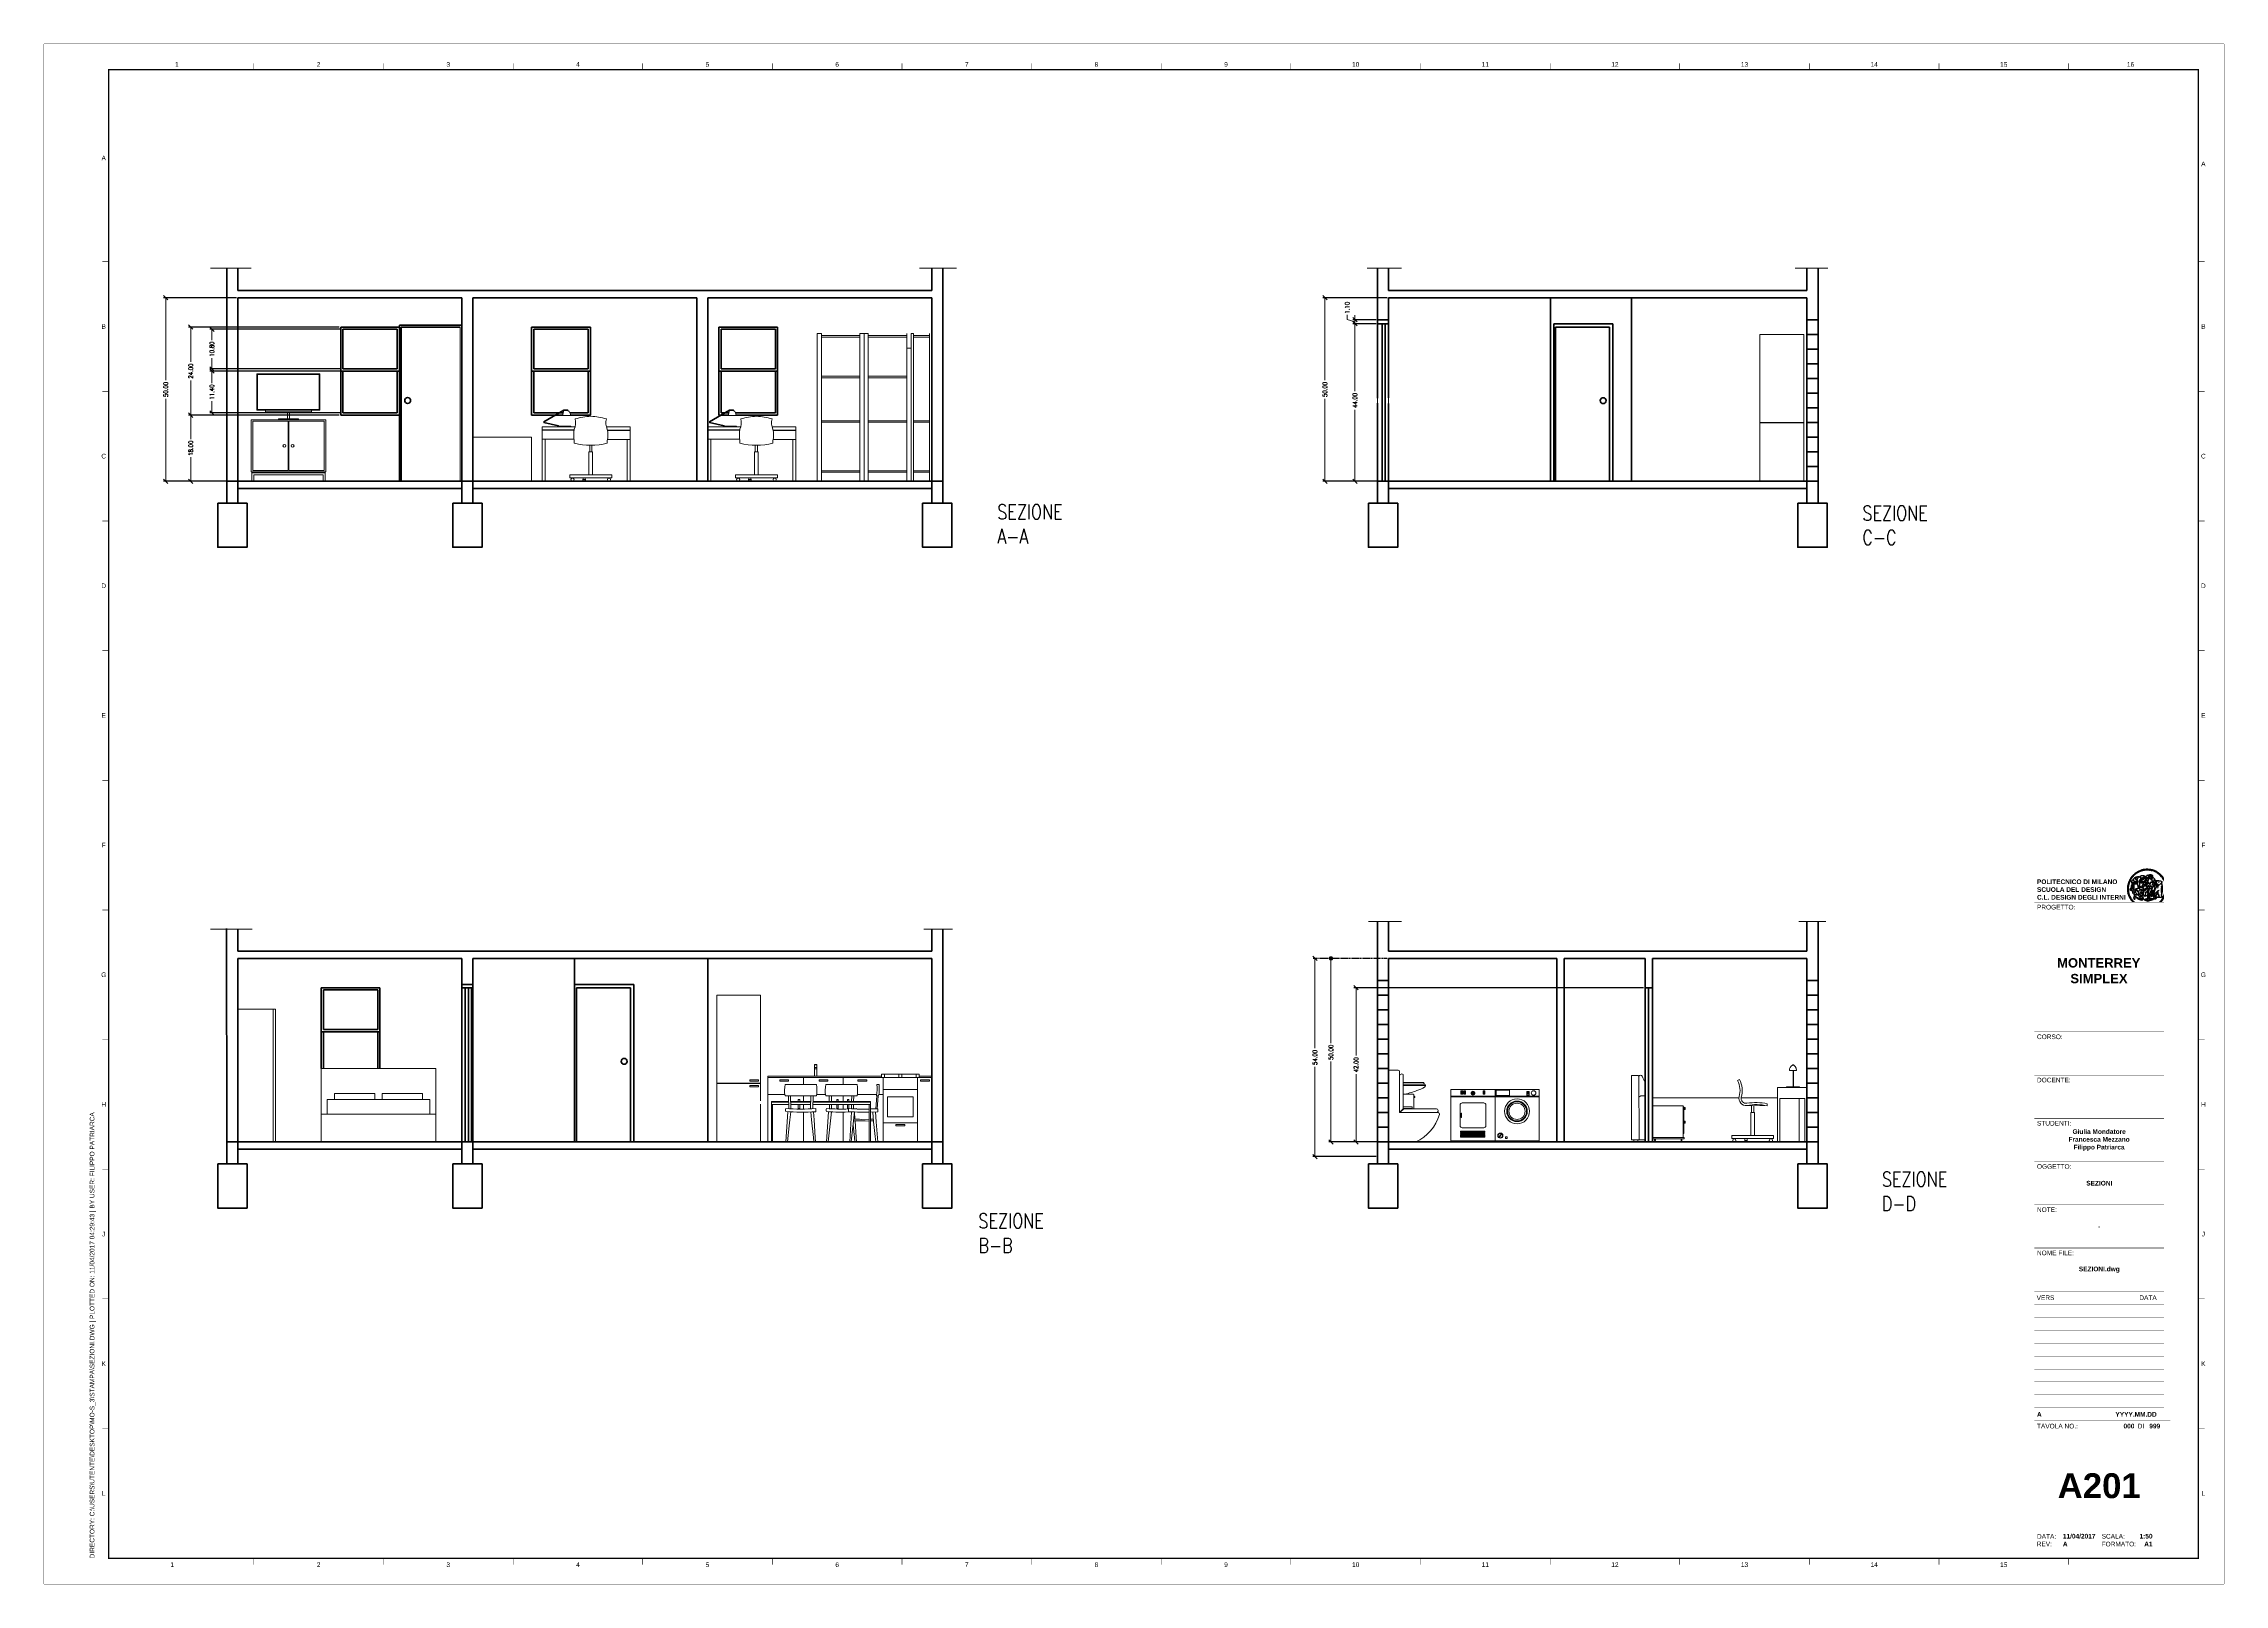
# Paper-space layout 'A000' of a CAD drawing. Header units: metres, sheet in millimetres. Extents: x -6 to 588, y -18 to 402.
import ezdxf
from ezdxf.enums import TextEntityAlignment as Align

# ---------------------------------------------------------------- set-up
doc = ezdxf.new("R2010")
doc.units = ezdxf.units.M
doc.header["$MEASUREMENT"] = 0
doc.set_wipeout_variables(frame=1)
doc.linetypes.add('HIDDEN', pattern=[0.375, 0.25, -0.125])
doc.layers.get('DEFPOINTS').update_dxf_attribs({"color": 210})
for name, color, linetype, lineweight in [('A-ANNO-DIMS', 3, 'Continuous', 18), ('A-ANNO-TEXT', 3, 'Continuous', 18), ('A-ELEV-MBE1', 7, 'Continuous', 35), ('A-FURN', 8, 'Continuous', 18), ('A-SECT-MCUT', 2, 'Continuous', 35)]:
    doc.layers.add(name, color=color, linetype=linetype, lineweight=lineweight)
for name, color, linetype in [('G-ANNO-LOGO', 3, 'Continuous'), ('G-ANNO-TEXT', 3, 'Continuous'), ('G-ANNO-TTLB', 3, 'Continuous')]:
    doc.layers.add(name, color=color, linetype=linetype)
doc.layers.add('G-ANNO-NPLT', color=210, linetype='Continuous', plot=False)
doc.styles.add('ARIAL', font='arial.ttf')
doc.styles.add('ARIAL-BOLD', font='')
doc.styles.add('E-ROMANS', font='romans.shx', dxfattribs={"width": 0.8})
doc.styles.get('ARIAL-BOLD').set_extended_font_data('Arial', bold=True)
doc.dimstyles.new('E-0100_ARW_18', dxfattribs={"dimscale": 0.001, "dimtxt": 180, "dimasz": 180, "dimexe": 90, "dimexo": 60, "dimgap": 90, "dimtad": 0, "dimzin": 0, "dimdsep": 46, "dimtxsty": 'E-ROMANS', "dimblk": 'OPEN90', "dimcen": 90, "dimclrd": 256, "dimclre": 256, "dimclrt": 256, "dimadec": 0, "dimazin": 0, "dimtfac": 1, "dimtmove": 1, "dimatfit": 3, "dimldrblk": 'OPEN90', "dimfxl": 1, "dimtfill": 1, "dimtolj": 1, "dimtzin": 0, "dimarcsym": 0})

# ---------------------------------------------------------------- blocks, each defined once
blk = doc.blocks.new('A1_GRID_LAYOUT')
at = {"layer": 'G-ANNO-NPLT', "const_width": 0.18}
for points in [[(841, 594), (0, 594)], [(0, 0), (0, 594)], [(841, 0), (841, 594)], [(841, 0), (0, 0)]]:
    blk.add_lwpolyline(points, dxfattribs=at)
at = {"layer": 'G-ANNO-TTLB', "const_width": 0.5, "flags": 128}
blk.add_lwpolyline([(25, 584), (25, 10), (831, 10), (831, 584)], close=True, dxfattribs=at)
at = {"layer": 'G-ANNO-TTLB', "const_width": 0.18, "flags": 128}
for points in [[(81, 586.5), (81, 584)], [(131, 586.5), (131, 584)], [(181, 586.5), (181, 584)], [(231, 586.5), (231, 584)], [(281, 586.5), (281, 584)], [(331, 586.5), (331, 584)], [(381, 586.5), (381, 584)], [(431, 586.5), (431, 584)], [(481, 586.5), (481, 584)], [(531, 586.5), (531, 584)], [(581, 586.5), (581, 584)], [(631, 586.5), (631, 584)], [(681, 586.5), (681, 584)], [(731, 586.5), (731, 584)], [(781, 586.5), (781, 584)], [(0, 578.5), (0, 576)], [(25, 510), (22.5, 510)], [(833.5, 510), (831, 510)], [(25, 460), (22.5, 460)], [(833.5, 460), (831, 460)], [(25, 410), (22.5, 410)], [(833.5, 410), (831, 410)], [(25, 360), (22.5, 360)], [(833.5, 360), (831, 360)], [(25, 310), (22.5, 310)], [(833.5, 310), (831, 310)], [(25, 260), (22.5, 260)], [(833.5, 260), (831, 260)], [(25, 210), (22.5, 210)], [(833.5, 210), (831, 210)], [(25, 160), (22.5, 160)], [(833.5, 160), (831, 160)], [(25, 110), (22.5, 110)], [(833.5, 110), (831, 110)], [(833.5, 110), (831, 110)], [(25, 60), (22.5, 60)], [(833.5, 60), (831, 60)], [(833.5, 60), (831, 60)], [(81, 10), (81, 7.5)], [(131, 10), (131, 7.5)], [(181, 10), (181, 7.5)], [(231, 10), (231, 7.5)], [(281, 10), (281, 7.5)], [(331, 10), (331, 7.5)], [(381, 10), (381, 7.5)], [(431, 10), (431, 7.5)], [(481, 10), (481, 7.5)], [(531, 10), (531, 7.5)], [(581, 10), (581, 7.5)], [(631, 10), (631, 7.5)], [(681, 10), (681, 7.5)], [(731, 10), (731, 7.5)], [(781, 10), (781, 7.5)]]:
    blk.add_lwpolyline(points, dxfattribs=at)
at = {"layer": 'G-ANNO-TTLB', "const_width": 0.18}
blk.add_lwpolyline([(716.5, 10), (776.5, 10)], dxfattribs=at)
at = {"layer": 'G-ANNO-TEXT', "style": 'ARIAL'}
for s, p in [('1', (51.35, 586.07)), ('2', (106, 586.07)), ('3', (156, 586.07)), ('4', (206, 586.07)), ('5', (256, 586.07)), ('6', (306, 586.07)), ('7', (356, 586.07)), ('8', (406, 586.07)), ('9', (456, 586.07)), ('10', (506, 586.07)), ('11', (556, 586.07)), ('12', (606, 586.07)), ('13', (656, 586.07)), ('14', (706, 586.07)), ('15', (756, 586.07)), ('16', (804.89, 586.07)), ('A', (23.09, 549.98)), ('A', (832.98, 547.71)), ('B', (23.09, 485)), ('B', (832.98, 485)), ('C', (23.09, 435)), ('C', (832.98, 435)), ('D', (23.09, 385)), ('D', (832.98, 385)), ('E', (23.09, 335)), ('E', (832.98, 335)), ('F', (23.09, 285)), ('F', (832.98, 285)), ('G', (23.09, 235)), ('G', (832.98, 235)), ('H', (23.09, 185)), ('H', (832.98, 185)), ('J', (23.09, 135)), ('J', (832.98, 135)), ('K', (23.09, 85)), ('K', (832.98, 85)), ('L', (23.09, 35)), ('L', (832.98, 35)), ('2', (106, 7.51)), ('3', (156, 7.51)), ('6', (306, 7.51)), ('8', (406, 7.51)), ('9', (456, 7.51)), ('10', (506, 7.51)), ('12', (606, 7.51)), ('13', (656, 7.51)), ('1', (49.49, 7.51)), ('4', (206, 7.51)), ('5', (256, 7.51)), ('7', (356, 7.51)), ('11', (556, 7.51)), ('14', (706, 7.51)), ('15', (756, 7.51))]:
    blk.add_text(s, height=1.8, dxfattribs=at).set_placement(p, align=Align.MIDDLE_CENTER)
at = {"layer": 'G-ANNO-TEXT', "insert": (17.7, 9.95), "char_height": 1.8, "attachment_point": 1, "rotation": 90, "style": 'ARIAL'}
blk.add_mtext_dynamic_manual_height_columns('DIRECTORY: C:\\\\USERS\\\\UTENTE\\\\DESKTOP\\\\MO-S_3\\\\STAMPA\\\\SEZIONI.DWG | PLOTTED ON: 11/04/2017 04:29:43 | BY USER: FILIPPO PATRIARCA', width=412.209, gutter_width=9, heights=[0], dxfattribs=at)
blk = doc.blocks.new('logoPolimi')
for p, q in [((-2.37, 0.12), (-2.16, 0.11)), ((-2.37, 0.01), (-2.16, 0.01)), ((-2.36, 0.23), (-2.15, 0.21)), ((-2.35, 0.34), (-2.14, 0.31)), ((-2.33, 0.45), (-2.12, 0.41)), ((-2.3, 0.55), (-2.1, 0.51)), ((-2.28, 0.66), (-2.07, 0.6)), ((-2.24, 0.77), (-2.04, 0.7)), ((-2.2, 0.87), (-2.01, 0.79)), ((-2.16, 0.97), (-1.97, 0.89)), ((-2.11, 1.07), (-1.93, 0.98)), ((-2.06, 1.17), (-1.88, 1.07)), ((-2.01, 1.26), (-1.83, 1.15)), ((-1.94, 1.36), (-1.77, 1.24)), ((-1.88, 1.45), (-1.71, 1.32)), ((-1.84, 0.03), (-1.82, 0.35)), ((-1.81, 1.53), (-1.65, 1.4)), ((-1.74, 1.61), (-1.58, 1.47)), ((-1.73, 0.59), (-1.73, 0.59)), ((-1.73, 0.59), (-1.73, 0.59)), ((-1.66, 1.69), (-1.51, 1.54)), ((-1.65, 0.57), (-1.65, 0.57)), ((-1.59, 1.12), (-1.59, 1.12)), ((-1.58, 1.77), (-1.44, 1.61)), ((-1.51, 0.55), (-1.51, 0.55)), ((-1.51, 0.55), (-1.51, 0.55)), ((-1.49, 1.84), (-1.36, 1.68)), ((-1.41, 1.91), (-1.28, 1.74)), ((-1.32, 1.97), (-1.2, 1.8)), ((-1.31, 0.79), (-1.21, 0.75)), ((-1.21, 0.75), (-1.31, 0.79)), ((-1.21, 0.75), (-1.31, 0.79)), ((-1.22, 2.03), (-1.11, 1.85)), ((-1.21, 0.75), (-1.21, 0.75)), ((-1.21, 0.75), (-1.21, 0.75)), ((-1.19, 0.76), (-1.19, 0.76)), ((-1.19, 0.76), (-1.19, 0.76)), ((-1.17, 0.99), (-1.18, 0.99)), ((-1.18, 0.99), (-1.17, 0.99)), ((-1.16, 0.57), (-1.16, 0.57)), ((-1.16, 0.57), (-1.16, 0.57)), ((-1.13, 2.09), (-1.03, 1.9)), ((-1.1, 0.01), (-0.99, 0.06)), ((-0.99, 0.06), (-1.1, 0.01)), ((-0.99, 0.06), (-1.1, 0.01)), ((-1.03, 2.14), (-0.94, 1.95)), ((-0.99, 0.06), (-0.99, 0.06)), ((-0.99, 0.06), (-0.99, 0.06)), ((-0.97, 0.79), (-0.98, 0.79)), ((-0.89, 0.84), (-0.97, 0.79)), ((-0.97, 0.79), (-0.89, 0.84)), ((-0.96, 1.41), (-0.96, 1.41)), ((-0.96, 1.41), (-0.96, 1.41)), ((-0.93, 2.18), (-0.84, 1.99)), ((-0.89, 0.84), (-0.82, 0.87)), ((-0.82, 0.87), (-0.89, 0.84)), ((-0.89, 0.84), (-0.82, 0.87)), ((-0.88, 0.83), (-0.89, 0.84)), ((-0.85, 1.39), (-0.85, 1.39)), ((-0.85, 1.39), (-0.85, 1.39)), ((-0.84, 0.14), (-0.84, 0.14)), ((-0.83, 2.22), (-0.75, 2.03)), ((-0.77, 1.08), (-0.78, 1.08)), ((-0.78, 1.08), (-0.77, 1.08)), ((-0.61, 1.12), (-0.77, 1.08)), ((-0.77, 1.08), (-0.61, 1.12)), ((-0.77, 1.08), (-0.61, 1.12)), ((-0.75, 1.3), (-0.76, 1.29)), ((-0.76, 1.29), (-0.75, 1.3)), ((-0.72, 2.26), (-0.66, 2.06)), ((-0.65, 0.99), (-0.7, 0.96)), ((-0.69, 0.18), (-0.68, 0.18)), ((-0.66, 0.93), (-0.66, 0.93)), ((-0.66, 0.93), (-0.64, 0.93)), ((-0.66, 0.93), (-0.66, 0.93)), ((-0.66, 0.93), (-0.66, 0.93)), ((-0.63, 1.01), (-0.63, 1.01)), ((-0.63, 1.01), (-0.62, 1.01)), ((-0.63, 0.66), (-0.63, 0.66)), ((-0.61, 2.29), (-0.56, 2.09)), ((-0.6, 1.12), (-0.61, 1.12)), ((-0.61, 1.12), (-0.6, 1.12)), ((-0.61, 1.12), (-0.6, 1.12)), ((-0.61, 0.86), (-0.57, 0.85)), ((-0.57, 0.85), (-0.61, 0.86)), ((-0.61, 0.86), (-0.57, 0.85)), ((-0.53, 1.08), (-0.6, 1.12)), ((-0.6, 1.12), (-0.6, 1.11)), ((-0.6, 1.12), (-0.53, 1.08)), ((-0.57, 0.8), (-0.59, 0.8)), ((-0.57, 0.85), (-0.53, 0.84)), ((-0.57, 0.85), (-0.57, 0.85)), ((-0.57, 0.85), (-0.57, 0.85)), ((-0.57, 0.85), (-0.53, 0.84)), ((-0.56, 0.29), (-0.49, 0.48)), ((-0.56, 0.14), (-0.56, 0.29)), ((-0.5, 0.11), (-0.56, 0.14)), ((-0.53, 0.84), (-0.51, 0.84)), ((-0.53, 0.84), (-0.51, 0.84)), ((-0.53, 0.84), (-0.53, 0.84)), ((-0.51, 2.32), (-0.46, 2.11)), ((-0.51, 0.11), (-0.51, 0.11)), ((-0.51, 0.11), (-0.51, 0.11)), ((-0.34, 0.33), (-0.5, 0.11)), ((-0.49, 0.48), (-0.41, 0.55)), ((-0.42, 0.8), (-0.47, 0.79)), ((-0.42, 0.8), (-0.47, 0.79)), ((-0.47, 0.79), (-0.45, 0.76)), ((-0.47, 0.79), (-0.45, 0.76)), ((-0.45, 1.14), (-0.42, 1.11)), ((-0.42, 1.26), (-0.36, 1.22)), ((-0.41, 0.55), (-0.34, 0.49)), ((-0.4, 2.34), (-0.36, 2.13)), ((-0.4, 1.37), (-0.38, 1.38)), ((-0.39, 1.37), (-0.4, 1.37)), ((-0.35, 1.33), (-0.4, 1.37)), ((-0.39, 1.24), (-0.4, 1.23)), ((-0.38, 1.14), (-0.38, 1.14)), ((-0.34, 0.49), (-0.09, 0.48)), ((-0.16, 0.32), (-0.34, 0.33)), ((-0.14, 0.32), (-0.31, 0.34)), ((-0.29, 2.35), (-0.26, 2.14)), ((-0.28, 1.3), (-0.29, 1.3)), ((-0.28, 1.3), (-0.28, 1.3)), ((-0.18, 2.36), (-0.16, 2.15)), ((-0.16, 1.24), (-0.16, 1.25)), ((-0.16, 1.25), (-0.16, 1.25)), ((-0.16, 0.49), (-0.14, 0.64)), ((-0.06, 0.27), (-0.16, 0.32)), ((-0.1, 0.88), (-0.09, 0.87)), ((-0.08, 1.37), (-0.08, 1.38)), ((-0.08, 1.23), (-0.05, 1.21)), ((-0.05, 1.21), (-0.08, 1.23)), ((-0.08, 1.23), (-0.05, 1.21)), ((-0.07, 2.37), (-0.06, 2.16)), ((-0.03, 0.26), (-0.06, 0.27)), ((-0.05, 1.21), (-0.04, 1.21)), ((-0.04, 1.21), (-0.05, 1.21)), ((-0.04, 1.21), (-0.04, 1.21)), ((-0.04, 1.21), (-0.04, 1.21)), ((-0.04, 0.48), (-0.03, 0.26)), ((0.03, 1.15), (0.03, 1.15)), ((0.03, 0.66), (0.03, 0.67)), ((0.04, 2.37), (0.04, 2.16)), ((0.07, 0.58), (0.07, 0.57)), ((0.1, 1.18), (0.1, 1.18)), ((0.1, 0.84), (0.1, 0.84)), ((0.13, 1.32), (0.17, 1.19)), ((0.15, 2.36), (0.14, 2.16)), ((0.14, 0.71), (0.34, 0.65)), ((0.31, 0.56), (0.17, 0.63)), ((0.26, 2.36), (0.24, 2.15)), ((0.27, 1.61), (0.27, 1.61)), ((0.27, 1.61), (0.27, 1.61)), ((0.27, 1.61), (0.27, 1.61)), ((0.29, 1.29), (0.29, 1.29)), ((0.29, 1.29), (0.29, 1.29)), ((0.29, 1.29), (0.29, 1.29)), ((0.29, 1.29), (0.29, 1.29)), ((0.33, 0.49), (0.34, 0.49)), ((0.33, 0.03), (0.35, 0.03)), ((0.33, 0.03), (0.35, 0.03)), ((0.37, 2.34), (0.34, 2.13)), ((0.34, 0.65), (0.34, 0.64)), ((0.35, 0.03), (0.57, 0.06)), ((0.35, 0.03), (0.57, 0.06)), ((0.35, 0.03), (0.35, 0.03)), ((0.35, 0.03), (0.35, 0.03)), ((0.38, 1.36), (0.37, 1.35)), ((0.38, 0.34), (0.37, 0.34)), ((0.38, 0.34), (0.38, 0.34)), ((0.43, 0.67), (0.39, 0.64)), ((0.48, 2.32), (0.44, 2.12)), ((0.49, 1.05), (0.51, 1.13)), ((0.51, 1.13), (0.49, 1.05)), ((0.49, 1.05), (0.51, 1.13)), ((0.51, 1.31), (0.5, 1.29)), ((0.51, 1.13), (0.52, 1.23)), ((0.52, 1.23), (0.51, 1.23)), ((0.51, 1.23), (0.52, 1.23)), ((0.52, 1.23), (0.51, 1.13)), ((0.51, 1.13), (0.52, 1.23)), ((0.52, 1.24), (0.6, 1.37)), ((0.52, 1.23), (0.6, 1.36)), ((0.6, 1.36), (0.52, 1.23)), ((0.52, 1.23), (0.52, 1.23)), ((0.52, 1.23), (0.52, 1.24)), ((0.52, 1.23), (0.52, 1.23)), ((0.55, 1.07), (0.53, 1.06)), ((0.53, 1.04), (0.53, 1.06)), ((0.53, 1.05), (0.53, 1.04)), ((0.59, 2.3), (0.54, 2.09)), ((0.54, 0.3), (0.63, 0.32)), ((0.54, -0.08), (0.61, 0.06)), ((0.61, 0.06), (0.54, -0.08)), ((0.54, -0.08), (0.61, 0.06)), ((0.56, 0.19), (0.59, 0.21)), ((0.57, 1.07), (0.57, 1.07)), ((0.57, 1.07), (0.57, 1.07)), ((0.57, 1.07), (0.57, 1.07)), ((0.57, 1.07), (0.57, 1.07)), ((0.57, 1.07), (0.57, 1.07)), ((0.57, 1.07), (0.57, 1.07)), ((0.57, 1.07), (0.57, 1.07)), ((0.58, 0.3), (0.59, 0.29)), ((0.59, 0.78), (0.59, 0.79)), ((0.59, 0.79), (0.59, 0.79)), ((0.59, 0.79), (0.59, 0.79)), ((0.59, 0.79), (0.59, 0.78)), ((0.61, 0.06), (0.6, 0.07)), ((0.6, 0.07), (0.61, 0.06)), ((0.61, 0.06), (0.61, 0.07)), ((0.62, 0.21), (0.65, 0.22)), ((0.69, 2.27), (0.63, 2.07)), ((0.64, 1.37), (0.65, 1.37)), ((0.69, 0.86), (0.68, 0.86)), ((0.68, 0.86), (0.69, 0.86)), ((0.68, 0.76), (0.68, 0.76)), ((0.8, 2.23), (0.73, 2.03)), ((0.76, 0.26), (0.76, 0.26)), ((0.9, 2.19), (0.82, 2)), ((0.82, 0.35), (0.84, 0.36)), ((0.82, 0.35), (0.82, 0.35)), ((0.84, 0.36), (0.84, 0.37)), ((0.85, 0.34), (1.05, 0.35)), ((1, 2.15), (0.91, 1.96)), ((0.93, 1.05), (0.93, 1.05)), ((0.93, 1.05), (0.93, 1.05)), ((0.93, 1.05), (0.93, 1.04)), ((0.93, 1.05), (0.93, 1.05)), ((0.97, 0.66), (0.96, 0.66)), ((1.01, 0.97), (0.98, 0.96)), ((1.1, 2.1), (1, 1.91)), ((1.2, 2.04), (1.09, 1.86)), ((1.17, 0.96), (1.17, 0.95)), ((1.17, 0.95), (1.17, 0.95)), ((1.29, 1.99), (1.18, 1.81)), ((1.38, 1.92), (1.26, 1.75)), ((1.34, 0.37), (1.26, 0.04)), ((1.27, 0.37), (1.27, 0.38)), ((1.28, 0.95), (1.28, 0.95)), ((1.47, 1.86), (1.34, 1.69)), ((1.37, 0.73), (1.46, 0.81)), ((1.41, 0.4), (1.41, 0.41)), ((1.56, 1.79), (1.42, 1.63)), ((1.64, 1.71), (1.49, 1.56)), ((1.49, 0.9), (1.57, 0.92)), ((1.72, 1.63), (1.56, 1.49)), ((1.67, 0.6), (1.57, 0.53)), ((1.79, 1.55), (1.63, 1.41)), ((1.86, 1.47), (1.7, 1.34)), ((1.93, 1.38), (1.76, 1.26)), ((1.99, 1.29), (1.81, 1.17)), ((2.05, 1.19), (1.87, 1.09)), ((2.1, 1.1), (1.92, 1)), ((2.15, 1), (1.96, 0.91)), ((2.19, 0.9), (2, 0.82)), ((2.23, 0.79), (2.04, 0.72)), ((2.27, 0.69), (2.07, 0.63)), ((2.3, 0.58), (2.09, 0.53)), ((2.32, 0.47), (2.12, 0.43)), ((2.34, 0.37), (2.13, 0.33)), ((2.36, 0.26), (2.15, 0.23)), ((2.37, 0.15), (2.16, 0.13)), ((2.37, 0.04), (2.16, 0.03)), ((-2.37, -0.1), (-2.16, -0.09)), ((-2.36, -0.21), (-2.15, -0.19)), ((-2.35, -0.32), (-2.14, -0.29)), ((-2.33, -0.43), (-2.12, -0.39)), ((-2.31, -0.54), (-2.1, -0.49)), ((-2.28, -0.65), (-2.08, -0.59)), ((-2.25, -0.75), (-2.05, -0.69)), ((-2.21, -0.86), (-2.02, -0.78)), ((-2.17, -0.96), (-1.98, -0.87)), ((-2.12, -1.06), (-1.93, -0.96)), ((-2.07, -1.16), (-1.89, -1.05)), ((-2.04, -0.15), (-1.97, -0.2)), ((-2.01, -1.25), (-1.84, -1.14)), ((-1.95, -1.34), (-1.78, -1.22)), ((-1.89, -1.43), (-1.72, -1.31)), ((-1.82, -1.52), (-1.66, -1.38)), ((-1.75, -1.6), (-1.59, -1.46)), ((-1.67, -1.68), (-1.52, -1.53)), ((-1.58, -0.12), (-1.6, -0.18)), ((-1.6, -0.18), (-1.58, -0.28)), ((-1.57, -0.54), (-1.59, -0.54)), ((-1.59, -0.54), (-1.59, -0.54)), ((-1.59, -1.76), (-1.45, -1.6)), ((-1.56, -0.32), (-1.56, -0.31)), ((-1.56, -0.31), (-1.56, -0.31)), ((-1.53, -0.65), (-1.53, -0.65)), ((-1.53, -0.65), (-1.53, -0.65)), ((-1.51, -1.83), (-1.37, -1.67)), ((-1.48, -0.86), (-1.48, -0.85)), ((-1.42, -0.37), (-1.42, -0.37)), ((-1.42, -1.9), (-1.29, -1.73)), ((-1.38, -0.46), (-1.38, -0.46)), ((-1.33, -1.96), (-1.21, -1.79)), ((-1.31, -0.24), (-1.31, -0.23)), ((-1.31, -0.23), (-1.31, -0.24)), ((-1.24, -2.02), (-1.13, -1.84)), ((-1.23, -0.19), (-1.23, -0.19)), ((-1.23, -0.19), (-1.23, -0.19)), ((-1.23, -0.19), (-1.23, -0.19)), ((-1.23, -0.19), (-1.23, -0.19)), ((-1.14, -2.08), (-1.04, -1.89)), ((-1.04, -2.13), (-0.95, -1.94)), ((-1.01, -0.39), (-1.02, -0.39)), ((-1.02, -0.39), (-1.01, -0.39)), ((-1.02, -0.7), (-1.02, -0.7)), ((-1.02, -0.7), (-1.02, -0.7)), ((-1.02, -0.7), (-1.02, -0.7)), ((-0.94, -2.18), (-0.86, -1.98)), ((-0.84, -2.22), (-0.77, -2.02)), ((-0.79, -0.51), (-0.83, -0.58)), ((-0.83, -0.58), (-0.79, -0.51)), ((-0.83, -0.58), (-0.79, -0.51)), ((-0.78, -1.05), (-0.83, -0.94)), ((-0.83, -0.94), (-0.78, -1.05)), ((-0.83, -0.94), (-0.83, -0.94)), ((-0.83, -0.94), (-0.78, -1.05)), ((-0.82, -1.23), (-0.82, -1.23)), ((-0.82, -1.23), (-0.77, -1.23)), ((-0.77, -1.23), (-0.82, -1.23)), ((-0.82, -1.23), (-0.82, -1.23)), ((-0.77, -1.23), (-0.82, -1.23)), ((-0.75, -0.96), (-0.8, -0.89)), ((-0.8, -0.89), (-0.79, -0.92)), ((-0.79, -0.92), (-0.8, -0.89)), ((-0.8, -0.89), (-0.75, -0.96)), ((-0.79, -0.92), (-0.8, -0.89)), ((-0.8, -0.89), (-0.8, -0.89)), ((-0.8, -0.89), (-0.75, -0.96)), ((-0.79, -0.92), (-0.78, -0.95)), ((-0.78, -0.95), (-0.79, -0.92)), ((-0.78, -0.95), (-0.79, -0.92)), ((-0.77, -0.49), (-0.78, -0.48)), ((-0.78, -0.48), (-0.77, -0.49)), ((-0.78, -0.95), (-0.76, -1)), ((-0.76, -1), (-0.78, -0.95)), ((-0.76, -1), (-0.78, -0.95)), ((-0.71, -0.89), (-0.75, -0.87)), ((-0.75, -0.87), (-0.71, -0.89)), ((-0.75, -0.87), (-0.71, -0.89)), ((-0.72, -1.01), (-0.75, -0.96)), ((-0.75, -0.96), (-0.72, -1.01)), ((-0.75, -0.96), (-0.72, -1.01)), ((-0.74, -2.25), (-0.67, -2.05)), ((-0.64, -0.93), (-0.71, -0.89)), ((-0.71, -0.89), (-0.64, -0.93)), ((-0.71, -0.89), (-0.64, -0.93)), ((-0.66, -0.53), (-0.66, -0.53)), ((-0.66, -0.53), (-0.66, -0.53)), ((-0.66, -0.53), (-0.66, -0.53)), ((-0.63, -2.29), (-0.57, -2.08)), ((-0.52, -2.31), (-0.48, -2.11)), ((-0.39, -0.81), (-0.51, -0.69)), ((-0.51, -1.04), (-0.5, -1.04)), ((-0.48, -0.42), (-0.48, -0.42)), ((-0.48, -0.42), (-0.48, -0.42)), ((-0.48, -0.42), (-0.48, -0.42)), ((-0.42, -2.33), (-0.38, -2.13)), ((-0.41, -0.51), (-0.41, -0.51)), ((-0.38, -0.05), (-0.39, -0.12)), ((-0.39, -0.12), (-0.37, -0.1)), ((-0.35, -0.14), (-0.37, -0.08)), ((-0.37, -0.09), (-0.37, -0.09)), ((-0.33, -0.12), (-0.35, -0.14)), ((-0.32, -0.14), (-0.35, -0.14)), ((-0.35, -0.18), (-0.34, -0.22)), ((-0.34, -0.08), (-0.29, -0.16)), ((-0.34, -0.22), (-0.34, -0.22)), ((-0.27, -0.17), (-0.32, -0.14)), ((-0.31, -2.35), (-0.28, -2.14)), ((-0.25, -0.91), (-0.26, -0.9)), ((-0.26, -1.29), (0.1, -1.2)), ((0.1, -1.2), (-0.26, -1.29)), ((0.08, -1.4), (-0.26, -1.29)), ((-0.26, -1.29), (0.08, -1.4)), ((-0.26, -1.38), (-0.26, -1.29)), ((-0.26, -1.29), (-0.26, -1.29)), ((-0.26, -1.29), (-0.26, -1.38)), ((-0.26, -1.29), (0.08, -1.4)), ((-0.26, -1.29), (-0.26, -1.29)), ((0.08, -1.49), (-0.26, -1.38)), ((-0.26, -1.38), (0.09, -1.49)), ((-0.2, -2.36), (-0.18, -2.15)), ((-0.14, -0.15), (-0.16, -0.13)), ((-0.11, -0.04), (-0.12, -0.05)), ((-0.09, -2.37), (-0.08, -2.16)), ((-0.04, -0.41), (-0.01, -0.44)), ((-0.01, -0.44), (-0.04, -0.41)), ((-0.04, -0.41), (-0.01, -0.44)), ((0.03, -2.37), (0.02, -2.16)), ((0.07, -0.84), (0.07, -0.84)), ((0.07, -0.84), (0.07, -0.84)), ((0.1, -1.2), (0.08, -1.32)), ((0.08, -1.32), (0.13, -1.2)), ((0.08, -1.4), (0.72, -1.22)), ((0.72, -1.22), (0.08, -1.4)), ((0.08, -1.4), (0.72, -1.22)), ((0.72, -1.31), (0.08, -1.49)), ((0.08, -1.44), (0.08, -1.4)), ((0.08, -1.4), (0.08, -1.44)), ((0.08, -1.4), (0.08, -1.49)), ((0.08, -1.49), (0.08, -1.44)), ((0.08, -1.44), (0.08, -1.44)), ((0.08, -1.44), (0.08, -1.45)), ((0.08, -1.45), (0.08, -1.46)), ((0.08, -1.46), (0.08, -1.49)), ((0.1, -1.01), (0.09, -0.86)), ((0.1, -1.01), (0.09, -0.86)), ((0.09, -1.49), (0.72, -1.31)), ((0.1, -1.2), (0.12, -1.04)), ((0.12, -1.04), (0.1, -1.2)), ((0.13, -1.2), (0.1, -1.2)), ((0.1, -1.2), (0.13, -1.2)), ((0.13, -1.2), (0.1, -1.2)), ((0.1, -1.2), (0.1, -1.2)), ((0.11, -0.44), (0.11, -0.44)), ((0.11, -0.44), (0.11, -0.44)), ((0.12, -0.21), (0.12, -0.21)), ((0.12, -0.21), (0.12, -0.21)), ((0.12, -0.21), (0.12, -0.21)), ((0.12, -0.21), (0.12, -0.21)), ((0.12, -0.21), (0.12, -0.21)), ((0.12, -0.21), (0.12, -0.21)), ((0.12, -0.21), (0.12, -0.21)), ((0.12, -0.21), (0.12, -0.21)), ((0.12, -0.21), (0.12, -0.21)), ((0.12, -0.21), (0.12, -0.21)), ((0.12, -0.21), (0.12, -0.21)), ((0.12, -0.21), (0.12, -0.21)), ((0.12, -0.21), (0.12, -0.21)), ((0.12, -0.56), (0.14, -0.53)), ((0.14, -0.53), (0.12, -0.56)), ((0.12, -0.56), (0.14, -0.53)), ((0.12, -1.04), (0.12, -1.04)), ((0.12, -1.04), (0.12, -1.04)), ((0.12, -1.04), (0.12, -1.04)), ((0.14, -2.37), (0.12, -2.16)), ((0.21, -0.99), (0.13, -1.2)), ((0.13, -1.2), (0.21, -0.99)), ((0.36, -1.14), (0.13, -1.2)), ((0.13, -1.2), (0.26, -1.17)), ((0.14, -0.53), (0.16, -0.49)), ((0.16, -0.49), (0.14, -0.53)), ((0.14, -0.53), (0.16, -0.49)), ((0.16, -0.49), (0.16, -0.49)), ((0.16, -0.49), (0.16, -0.49)), ((0.28, -1.19), (0.21, -0.99)), ((0.21, -0.99), (0.31, -1.27)), ((0.25, -2.36), (0.22, -2.15)), ((0.24, -0.17), (0.24, -0.16)), ((0.24, -0.16), (0.24, -0.17)), ((0.25, -0.84), (0.25, -0.88)), ((0.25, -0.88), (0.25, -0.84)), ((0.25, -0.88), (0.25, -0.84)), ((0.25, -0.88), (0.29, -1.17)), ((0.26, -0.88), (0.25, -0.88)), ((0.31, -1.27), (0.25, -0.88)), ((0.26, -1.17), (0.28, -1.16)), ((0.28, -1.16), (0.36, -1.14)), ((0.29, -1.17), (0.28, -1.19)), ((0.35, -2.34), (0.32, -2.14)), ((0.36, -1.14), (0.72, -1.22)), ((0.72, -1.22), (0.36, -1.14)), ((0.46, -2.32), (0.42, -2.12)), ((0.49, -0.31), (0.49, -0.31)), ((0.49, -0.31), (0.49, -0.31)), ((0.5, -0.27), (0.5, -0.27)), ((0.51, -0.27), (0.51, -0.27)), ((0.57, -2.3), (0.52, -2.1)), ((0.68, -2.27), (0.62, -2.07)), ((0.78, -2.24), (0.71, -2.04)), ((0.72, -0.81), (0.75, -0.89)), ((0.72, -1.22), (0.72, -1.31)), ((0.72, -1.31), (0.72, -1.22)), ((0.74, -0.23), (0.74, -0.23)), ((0.74, -0.23), (0.75, -0.24)), ((0.75, -0.23), (0.75, -0.23)), ((0.89, -2.2), (0.81, -2)), ((0.86, -0.25), (0.82, -0.34)), ((0.87, -0.22), (0.86, -0.23)), ((0.87, -0.22), (0.86, -0.25)), ((0.99, -2.15), (0.9, -1.96)), ((0.96, -0.58), (0.96, -0.57)), ((1.09, -2.11), (0.99, -1.92)), ((1.05, -1.05), (1.04, -1.05)), ((1.19, -2.05), (1.08, -1.87)), ((1.28, -2), (1.17, -1.82)), ((1.37, -1.93), (1.25, -1.76)), ((1.31, -0.27), (1.3, -0.26)), ((1.3, -0.26), (1.3, -0.26)), ((1.3, -0.26), (1.3, -0.26)), ((1.3, -0.26), (1.31, -0.27)), ((1.3, -0.26), (1.3, -0.26)), ((1.46, -1.87), (1.33, -1.7)), ((1.54, -1.8), (1.41, -1.64)), ((1.63, -1.72), (1.48, -1.57)), ((1.71, -1.65), (1.55, -1.5)), ((1.78, -1.57), (1.62, -1.43)), ((1.85, -1.48), (1.69, -1.35)), ((1.92, -1.39), (1.75, -1.27)), ((1.98, -1.3), (1.81, -1.19)), ((2.04, -1.21), (1.86, -1.1)), ((2.09, -1.11), (1.91, -1.01)), ((2.14, -1.01), (1.95, -0.92)), ((2.19, -0.91), (1.99, -0.83)), ((2.23, -0.81), (2.03, -0.74)), ((2.26, -0.7), (2.06, -0.64)), ((2.29, -0.6), (2.09, -0.55)), ((2.32, -0.49), (2.11, -0.45)), ((2.34, -0.38), (2.13, -0.35)), ((2.35, -0.27), (2.15, -0.25)), ((2.37, -0.08), (2.16, -0.07)), ((2.36, -0.16), (2.16, -0.15))]:
    blk.add_line(p, q)
for points in [[(-1.9, 0.12), (-1.94, 0.02), (-2.05, -0.09), (-2.05, -0.09)], [(-1.86, 0.38), (-1.86, 0.38), (-1.87, 0.19), (-1.9, 0.12)], [(-1.76, 0.6), (-1.76, 0.6), (-1.84, 0.57), (-1.86, 0.38)], [(-1.86, -0.04), (-1.84, 0.02), (-1.84, 0.03), (-1.84, 0.03)], [(-1.82, 0.78), (-1.83, 0.8), (-1.85, 0.86), (-1.83, 0.88)], [(-1.82, 0.78), (-1.83, 0.8), (-1.85, 0.86), (-1.83, 0.88)], [(-1.83, 0.88), (-1.81, 0.9), (-1.76, 0.96), (-1.76, 0.96)], [(-1.83, 0.88), (-1.81, 0.9), (-1.76, 0.96), (-1.76, 0.96)], [(-1.76, 0.6), (-1.83, 0.7), (-1.78, 0.74), (-1.78, 0.74)], [(-1.78, 0.74), (-1.79, 0.74), (-1.83, 0.7), (-1.76, 0.6)], [(-1.78, 0.74), (-1.8, 0.76), (-1.81, 0.78), (-1.82, 0.78)], [(-1.78, 0.74), (-1.8, 0.76), (-1.81, 0.78), (-1.82, 0.78)], [(-1.82, 0.35), (-1.81, 0.5), (-1.73, 0.59), (-1.73, 0.59)], [(-1.82, -0.19), (-1.73, -0.07), (-1.75, 0.14), (-1.75, 0.3)], [(-1.75, 0.33), (-1.75, 0.17), (-1.73, -0.05), (-1.8, -0.17)], [(-1.78, 0.74), (-1.75, 0.72), (-1.72, 0.69), (-1.68, 0.7)], [(-1.68, 0.7), (-1.72, 0.69), (-1.75, 0.72), (-1.78, 0.74)], [(-1.68, 0.7), (-1.72, 0.69), (-1.75, 0.72), (-1.78, 0.74)], [(-1.78, 0.74), (-1.78, 0.74), (-1.78, 0.74), (-1.78, 0.74)], [(-1.76, 0.96), (-1.68, 1.1), (-1.59, 1.12), (-1.59, 1.12)], [(-1.76, 0.96), (-1.68, 1.1), (-1.6, 1.12), (-1.6, 1.12)], [(-1.73, 0.59), (-1.74, 0.59), (-1.75, 0.6), (-1.76, 0.6)], [(-1.73, 0.59), (-1.74, 0.59), (-1.75, 0.6), (-1.76, 0.6)], [(-1.75, 0.3), (-1.76, 0.47), (-1.65, 0.57), (-1.65, 0.57)], [(-1.65, 0.57), (-1.65, 0.57), (-1.76, 0.5), (-1.75, 0.33)], [(-1.65, 0.57), (-1.68, 0.58), (-1.7, 0.58), (-1.73, 0.59)], [(-1.65, 0.57), (-1.68, 0.58), (-1.7, 0.58), (-1.73, 0.59)], [(-1.5, 0.71), (-1.53, 0.74), (-1.61, 0.71), (-1.68, 0.7)], [(-1.68, 0.7), (-1.61, 0.71), (-1.53, 0.73), (-1.5, 0.71)], [(-1.5, 0.71), (-1.53, 0.73), (-1.61, 0.71), (-1.68, 0.7)], [(-1.51, 0.55), (-1.56, 0.56), (-1.61, 0.56), (-1.65, 0.57)], [(-1.65, 0.57), (-1.61, 0.56), (-1.56, 0.56), (-1.51, 0.55)], [(-1.51, 0.55), (-1.56, 0.56), (-1.61, 0.56), (-1.65, 0.57)], [(-1.59, 1.12), (-1.6, 1.06), (-1.61, 0.99), (-1.61, 0.97)], [(-1.61, 0.97), (-1.61, 0.99), (-1.6, 1.06), (-1.59, 1.12)], [(-1.61, 0.97), (-1.61, 0.99), (-1.6, 1.06), (-1.59, 1.12)], [(-1.61, 0.97), (-1.61, 0.95), (-1.56, 0.88), (-1.54, 0.87)], [(-1.54, 0.87), (-1.56, 0.88), (-1.61, 0.95), (-1.61, 0.97)], [(-1.54, 0.87), (-1.56, 0.88), (-1.61, 0.96), (-1.61, 0.97)], [(-1.59, 1.12), (-1.59, 1.13), (-1.59, 1.15), (-1.58, 1.16)], [(-1.59, 1.12), (-1.59, 1.13), (-1.59, 1.15), (-1.58, 1.16)], [(-1.58, 1.16), (-1.57, 1.21), (-1.52, 1.23), (-1.49, 1.25)], [(-1.58, 1.16), (-1.57, 1.21), (-1.52, 1.23), (-1.49, 1.25)], [(-1.58, 0.36), (-1.58, 0.48), (-1.51, 0.55), (-1.51, 0.55)], [(-1.51, 0.55), (-1.51, 0.55), (-1.58, 0.48), (-1.58, 0.36)], [(-1.51, 0.55), (-1.51, 0.55), (-1.58, 0.48), (-1.58, 0.36)], [(-1.55, 0.04), (-1.55, 0.08), (-1.58, 0.25), (-1.58, 0.36)], [(-1.58, 0.36), (-1.58, 0.25), (-1.55, 0.08), (-1.55, 0.04)], [(-1.58, 0.36), (-1.58, 0.25), (-1.55, 0.08), (-1.55, 0.04)], [(-1.58, -0.12), (-1.57, -0.06), (-1.55, 0.02), (-1.55, 0.04)], [(-1.55, 0.04), (-1.55, 0.02), (-1.57, -0.06), (-1.58, -0.12)], [(-1.55, 0.04), (-1.55, 0.02), (-1.56, -0.04), (-1.57, -0.1)], [(-1.54, 0.87), (-1.52, 0.85), (-1.47, 0.83), (-1.44, 0.83)], [(-1.44, 0.83), (-1.47, 0.83), (-1.52, 0.85), (-1.54, 0.87)], [(-1.45, 0.83), (-1.47, 0.83), (-1.52, 0.85), (-1.54, 0.87)], [(-1.51, 0.55), (-1.33, 0.54), (-1.16, 0.57), (-1.16, 0.57)], [(-1.16, 0.57), (-1.16, 0.57), (-1.33, 0.54), (-1.51, 0.55)], [(-1.16, 0.57), (-1.16, 0.57), (-1.33, 0.54), (-1.51, 0.55)], [(-1.5, 0.71), (-1.46, 0.68), (-1.4, 0.62), (-1.33, 0.66)], [(-1.33, 0.66), (-1.4, 0.62), (-1.46, 0.68), (-1.5, 0.71)], [(-1.33, 0.66), (-1.4, 0.62), (-1.46, 0.68), (-1.5, 0.71)], [(-1.49, 1.25), (-1.46, 1.26), (-1.42, 1.33), (-1.39, 1.36)], [(-1.49, 1.25), (-1.46, 1.27), (-1.43, 1.34), (-1.39, 1.36)], [(-1.31, 0.79), (-1.33, 0.79), (-1.42, 0.83), (-1.45, 0.83)], [(-1.44, 0.83), (-1.42, 0.83), (-1.33, 0.79), (-1.31, 0.79)], [(-1.31, 0.79), (-1.33, 0.79), (-1.42, 0.83), (-1.44, 0.83)], [(-1.35, 1.1), (-1.4, 1.17), (-1.36, 1.23), (-1.29, 1.31)], [(-1.29, 1.31), (-1.36, 1.23), (-1.4, 1.17), (-1.35, 1.1)], [(-1.35, 1.1), (-1.4, 1.17), (-1.36, 1.23), (-1.29, 1.31)], [(-1.39, 1.36), (-1.35, 1.38), (-1.26, 1.4), (-1.19, 1.41)], [(-1.39, 1.36), (-1.35, 1.38), (-1.26, 1.4), (-1.19, 1.41)], [(-1.18, 0.99), (-1.24, 0.97), (-1.3, 1.03), (-1.35, 1.1)], [(-1.35, 1.1), (-1.3, 1.03), (-1.24, 0.97), (-1.18, 0.99)], [(-1.18, 1), (-1.24, 0.97), (-1.3, 1.03), (-1.35, 1.1)], [(-1.33, 0.66), (-1.28, 0.7), (-1.23, 0.73), (-1.21, 0.75)], [(-1.21, 0.75), (-1.23, 0.73), (-1.28, 0.7), (-1.33, 0.66)], [(-1.21, 0.75), (-1.23, 0.73), (-1.28, 0.7), (-1.33, 0.66)], [(-1.29, 1.31), (-1.22, 1.39), (-1.01, 1.41), (-0.96, 1.41)], [(-0.96, 1.41), (-1.01, 1.41), (-1.22, 1.39), (-1.29, 1.31)], [(-1.29, 1.31), (-1.22, 1.39), (-1.01, 1.41), (-0.96, 1.41)], [(-1.24, -0.02), (-1.21, -0.01), (-1.1, 0.01), (-1.1, 0.01)], [(-1.1, 0.01), (-1.1, 0.01), (-1.21, -0.01), (-1.24, -0.02)], [(-1.1, 0.01), (-1.1, 0.01), (-1.21, -0.01), (-1.24, -0.02)], [(-1.21, 0.75), (-1.2, 0.75), (-1.19, 0.76), (-1.19, 0.76)], [(-1.19, 0.76), (-1.19, 0.76), (-1.2, 0.75), (-1.21, 0.75)], [(-1.19, 0.76), (-1.19, 0.76), (-1.2, 0.76), (-1.21, 0.75)], [(-1.19, 1.41), (-1.11, 1.43), (-0.97, 1.41), (-0.97, 1.41)], [(-1.19, 1.41), (-1.12, 1.43), (-0.98, 1.41), (-0.98, 1.41)], [(-1.19, 0.76), (-1.19, 0.77), (-1.18, 0.78), (-1.18, 0.79)], [(-1.18, 0.79), (-1.18, 0.78), (-1.19, 0.77), (-1.19, 0.76)], [(-1.19, 0.76), (-1.19, 0.77), (-1.19, 0.78), (-1.18, 0.79)], [(-1.18, 0.68), (-1.18, 0.68), (-1.19, 0.71), (-1.19, 0.76)], [(-1.19, 0.76), (-1.19, 0.71), (-1.18, 0.68), (-1.18, 0.68)], [(-1.18, 0.68), (-1.18, 0.68), (-1.19, 0.71), (-1.19, 0.76)], [(-1.18, 0.97), (-1.18, 0.97), (-1.18, 0.98), (-1.17, 0.99)], [(-1.17, 0.99), (-1.18, 0.98), (-1.18, 0.97), (-1.18, 0.97)], [(-1.18, 0.97), (-1.18, 0.97), (-1.18, 0.98), (-1.17, 0.99)], [(-1.18, 0.79), (-1.17, 0.86), (-1.18, 0.95), (-1.18, 0.97)], [(-1.18, 0.97), (-1.18, 0.95), (-1.17, 0.86), (-1.18, 0.79)], [(-1.18, 0.79), (-1.17, 0.86), (-1.18, 0.95), (-1.18, 0.97)], [(-1.16, 0.57), (-1.17, 0.6), (-1.18, 0.64), (-1.18, 0.68)], [(-1.18, 0.68), (-1.18, 0.64), (-1.17, 0.6), (-1.16, 0.57)], [(-1.16, 0.57), (-1.17, 0.6), (-1.18, 0.64), (-1.18, 0.68)], [(-1.17, 0.99), (-1.17, 1.03), (-1.16, 1.09), (-1.14, 1.13)], [(-1.09, 0.42), (-1.1, 0.44), (-1.14, 0.48), (-1.16, 0.57)], [(-1.16, 0.57), (-1.14, 0.48), (-1.1, 0.44), (-1.09, 0.42)], [(-1.09, 0.42), (-1.1, 0.44), (-1.14, 0.48), (-1.16, 0.57)], [(-1.14, 1.13), (-1.12, 1.18), (-1.05, 1.31), (-1.05, 1.31)], [(-1.12, 0.46), (-1.12, 0.46), (-1.13, 0.38), (-1.11, 0.26)], [(-1.11, 0.26), (-1.08, 0.14), (-1.05, 0.03), (-1.05, 0.03)], [(-1.02, 0.32), (-1.02, 0.32), (-1.08, 0.4), (-1.09, 0.42)], [(-1.09, 0.42), (-1.08, 0.4), (-1.02, 0.32), (-1.02, 0.32)], [(-1.02, 0.32), (-1.02, 0.32), (-1.08, 0.4), (-1.09, 0.42)], [(-0.98, 0.2), (-0.98, 0.21), (-1.02, 0.32), (-1.02, 0.32)], [(-1.02, 0.32), (-1.02, 0.32), (-0.98, 0.21), (-0.98, 0.2)], [(-0.98, 0.2), (-0.98, 0.21), (-1.02, 0.32), (-1.02, 0.32)], [(-1.01, 0.12), (-1, 0.16), (-0.98, 0.19), (-0.98, 0.2)], [(-0.98, 0.2), (-0.98, 0.19), (-1, 0.16), (-1.01, 0.12)], [(-1.01, 0.12), (-1, 0.16), (-0.98, 0.19), (-0.98, 0.2)], [(-0.99, 0.06), (-1, 0.07), (-1.01, 0.1), (-1.01, 0.12)], [(-1.01, 0.12), (-1.01, 0.1), (-1, 0.07), (-0.99, 0.06)], [(-0.99, 0.06), (-1, 0.07), (-1.01, 0.1), (-1.01, 0.12)], [(-0.99, 0.06), (-0.99, 0.06), (-0.99, 0.06), (-0.98, 0.05)], [(-0.98, 0.05), (-0.99, 0.06), (-0.99, 0.06), (-0.99, 0.06)], [(-0.99, 0.05), (-0.99, 0.06), (-0.99, 0.06), (-0.99, 0.06)], [(-0.95, 0.02), (-0.96, 0.03), (-0.97, 0.04), (-0.99, 0.05)], [(-0.98, 1.41), (-0.98, 1.41), (-0.97, 1.41), (-0.96, 1.41)], [(-0.98, 0.81), (-0.94, 0.85), (-0.92, 0.93), (-0.91, 0.97)], [(-0.91, 0.97), (-0.92, 0.93), (-0.94, 0.85), (-0.98, 0.81)], [(-0.91, 0.97), (-0.92, 0.93), (-0.94, 0.85), (-0.98, 0.81)], [(-0.98, 0.79), (-0.98, 0.81), (-0.98, 0.81), (-0.98, 0.81)], [(-0.98, 0.81), (-0.98, 0.81), (-0.98, 0.81), (-0.98, 0.79)], [(-0.98, 0.81), (-0.98, 0.81), (-0.98, 0.81), (-0.98, 0.79)], [(-0.98, 0.79), (-0.98, 0.79), (-0.98, 0.78), (-0.97, 0.77)], [(-0.98, 0.79), (-0.98, 0.79), (-0.98, 0.78), (-0.97, 0.77)], [(-0.98, 0.05), (-0.97, 0.04), (-0.96, 0.03), (-0.95, 0.02)], [(-0.95, 0.02), (-0.96, 0.03), (-0.97, 0.04), (-0.98, 0.05)], [(-0.97, 1.41), (-0.97, 1.41), (-0.97, 1.41), (-0.96, 1.41)], [(-0.97, 0.77), (-0.96, 0.74), (-0.91, 0.64), (-0.91, 0.57)], [(-0.97, 0.77), (-0.96, 0.74), (-0.91, 0.64), (-0.91, 0.57)], [(-0.96, 1.41), (-0.94, 1.41), (-0.9, 1.41), (-0.85, 1.39)], [(-0.96, 1.41), (-0.94, 1.41), (-0.9, 1.41), (-0.85, 1.39)], [(-0.95, 0.02), (-0.94, 0.01), (-0.92, 0.01), (-0.9, 0.01)], [(-0.9, 0.01), (-0.92, 0.01), (-0.94, 0.01), (-0.95, 0.02)], [(-0.91, 0.01), (-0.92, 0.01), (-0.94, 0.01), (-0.95, 0.02)], [(-0.91, 0.97), (-0.89, 1), (-0.87, 1.01), (-0.84, 1.02)], [(-0.84, 1.02), (-0.87, 1.01), (-0.89, 1), (-0.91, 0.97)], [(-0.84, 1.02), (-0.87, 1.01), (-0.89, 1.01), (-0.91, 0.97)], [(-0.91, 0.57), (-0.91, 0.5), (-0.9, 0.43), (-0.88, 0.37)], [(-0.91, 0.57), (-0.91, 0.5), (-0.9, 0.43), (-0.88, 0.37)], [(-0.87, 0.03), (-0.87, 0.03), (-0.89, 0.01), (-0.91, 0.01)], [(-0.9, 0.01), (-0.89, 0.01), (-0.87, 0.03), (-0.87, 0.03)], [(-0.87, 0.03), (-0.87, 0.03), (-0.89, 0.01), (-0.9, 0.01)], [(-0.88, 0.84), (-0.88, 0.84), (-0.89, 0.79), (-0.88, 0.77)], [(-0.88, 0.77), (-0.89, 0.79), (-0.88, 0.83), (-0.88, 0.83)], [(-0.74, 0.66), (-0.85, 0.67), (-0.88, 0.77), (-0.88, 0.77)], [(-0.88, 0.77), (-0.88, 0.77), (-0.85, 0.67), (-0.74, 0.66)], [(-0.88, 0.37), (-0.86, 0.32), (-0.83, 0.25), (-0.82, 0.25)], [(-0.88, 0.37), (-0.86, 0.32), (-0.83, 0.25), (-0.82, 0.25)], [(-0.87, 0.03), (-0.86, 0.03), (-0.86, 0.05), (-0.86, 0.06)], [(-0.86, 0.06), (-0.86, 0.05), (-0.86, 0.03), (-0.87, 0.03)], [(-0.86, 0.06), (-0.86, 0.05), (-0.86, 0.03), (-0.87, 0.03)], [(-0.85, 1.39), (-0.86, 1.42), (-0.8, 1.45), (-0.8, 1.46)], [(-0.85, 1.39), (-0.86, 1.42), (-0.83, 1.44), (-0.82, 1.45)], [(-0.86, 0.06), (-0.86, 0.07), (-0.86, 0.1), (-0.85, 0.11)], [(-0.85, 0.11), (-0.86, 0.1), (-0.86, 0.07), (-0.86, 0.06)], [(-0.85, 0.11), (-0.86, 0.1), (-0.86, 0.07), (-0.86, 0.06)], [(-0.81, 1.36), (-0.83, 1.37), (-0.84, 1.38), (-0.85, 1.39)], [(-0.85, 1.39), (-0.84, 1.38), (-0.83, 1.37), (-0.81, 1.36)], [(-0.85, 1.39), (-0.84, 1.38), (-0.83, 1.37), (-0.81, 1.36)], [(-0.85, 0.11), (-0.85, 0.12), (-0.84, 0.14), (-0.84, 0.14)], [(-0.84, 0.14), (-0.84, 0.14), (-0.85, 0.12), (-0.85, 0.11)], [(-0.84, 0.14), (-0.84, 0.14), (-0.85, 0.12), (-0.85, 0.11)], [(-0.84, 1.02), (-0.83, 1.03), (-0.81, 1.05), (-0.78, 1.08)], [(-0.78, 1.08), (-0.81, 1.05), (-0.83, 1.03), (-0.84, 1.02)], [(-0.78, 1.08), (-0.81, 1.05), (-0.83, 1.03), (-0.84, 1.02)], [(-0.84, 0.14), (-0.83, 0.15), (-0.81, 0.16), (-0.81, 0.16)], [(-0.81, 0.16), (-0.81, 0.16), (-0.83, 0.15), (-0.84, 0.14)], [(-0.81, 0.16), (-0.81, 0.16), (-0.84, 0.15), (-0.84, 0.14)], [(-0.84, 0.15), (-0.84, 0.15), (-0.84, 0.15), (-0.84, 0.14)], [(-0.84, 0.14), (-0.84, 0.14), (-0.84, 0.14), (-0.84, 0.14)], [(-0.84, 0.14), (-0.84, 0.14), (-0.84, 0.14), (-0.84, 0.14)], [(-0.84, 0.14), (-0.84, 0.14), (-0.84, 0.14), (-0.84, 0.14)], [(-0.82, 1.45), (-0.82, 1.45), (-0.8, 1.45), (-0.8, 1.45)], [(-0.82, 0.87), (-0.82, 0.87), (-0.72, 0.91), (-0.66, 0.93)], [(-0.66, 0.93), (-0.72, 0.91), (-0.82, 0.87), (-0.82, 0.87)], [(-0.82, 0.87), (-0.82, 0.87), (-0.72, 0.91), (-0.66, 0.93)], [(-0.82, 0.25), (-0.8, 0.25), (-0.77, 0.24), (-0.77, 0.23)], [(-0.82, 0.25), (-0.8, 0.25), (-0.78, 0.24), (-0.77, 0.23)], [(-0.76, 1.29), (-0.77, 1.32), (-0.79, 1.34), (-0.81, 1.36)], [(-0.81, 1.36), (-0.79, 1.34), (-0.77, 1.32), (-0.76, 1.29)], [(-0.81, 1.36), (-0.79, 1.34), (-0.77, 1.32), (-0.76, 1.3)], [(-0.81, 0.16), (-0.8, 0.17), (-0.8, 0.17), (-0.79, 0.18)], [(-0.79, 0.18), (-0.8, 0.17), (-0.8, 0.17), (-0.81, 0.16)], [(-0.79, 0.18), (-0.8, 0.17), (-0.8, 0.17), (-0.81, 0.16)], [(-0.8, 1.46), (-0.8, 1.49), (-0.69, 1.51), (-0.69, 1.51)], [(-0.8, 1.46), (-0.8, 1.49), (-0.75, 1.49), (-0.75, 1.49)], [(-0.8, 1.45), (-0.8, 1.45), (-0.8, 1.46), (-0.8, 1.46)], [(-0.79, 0.18), (-0.78, 0.18), (-0.77, 0.16), (-0.77, 0.16)], [(-0.77, 0.16), (-0.77, 0.16), (-0.78, 0.18), (-0.79, 0.18)], [(-0.77, 0.16), (-0.77, 0.16), (-0.78, 0.18), (-0.79, 0.18)], [(-0.78, 1.08), (-0.77, 1.1), (-0.76, 1.13), (-0.75, 1.16)], [(-0.75, 1.16), (-0.76, 1.13), (-0.77, 1.1), (-0.78, 1.08)], [(-0.75, 1.16), (-0.76, 1.13), (-0.77, 1.1), (-0.78, 1.08)], [(-0.77, 0.23), (-0.76, 0.22), (-0.72, 0.2), (-0.71, 0.2)], [(-0.77, 0.23), (-0.76, 0.22), (-0.72, 0.2), (-0.71, 0.2)], [(-0.77, 0.16), (-0.77, 0.16), (-0.74, 0.16), (-0.7, 0.17)], [(-0.7, 0.17), (-0.74, 0.16), (-0.77, 0.16), (-0.77, 0.16)], [(-0.7, 0.17), (-0.74, 0.16), (-0.77, 0.16), (-0.77, 0.16)], [(-0.76, 1.3), (-0.74, 1.25), (-0.73, 1.2), (-0.75, 1.16)], [(-0.75, 1.16), (-0.73, 1.2), (-0.74, 1.25), (-0.76, 1.29)], [(-0.76, 1.29), (-0.74, 1.25), (-0.73, 1.2), (-0.75, 1.16)], [(-0.75, 1.49), (-0.75, 1.52), (-0.69, 1.51), (-0.69, 1.51)], [(-0.7, 1.26), (-0.7, 1.28), (-0.73, 1.28), (-0.75, 1.3)], [(-0.75, 1.3), (-0.73, 1.28), (-0.7, 1.28), (-0.7, 1.26)], [(-0.71, 1.24), (-0.72, 1.25), (-0.73, 1.27), (-0.75, 1.28)], [(-0.63, 0.66), (-0.63, 0.66), (-0.73, 0.66), (-0.74, 0.66)], [(-0.74, 0.66), (-0.73, 0.66), (-0.63, 0.66), (-0.63, 0.66)], [(-0.65, 1.23), (-0.67, 1.24), (-0.71, 1.23), (-0.71, 1.24)], [(-0.71, 0.2), (-0.7, 0.2), (-0.69, 0.19), (-0.69, 0.18)], [(-0.71, 0.2), (-0.7, 0.2), (-0.69, 0.19), (-0.69, 0.18)], [(-0.65, 1.23), (-0.67, 1.24), (-0.7, 1.25), (-0.7, 1.26)], [(-0.7, 1.26), (-0.7, 1.25), (-0.67, 1.24), (-0.65, 1.23)], [(-0.7, 0.17), (-0.69, 0.17), (-0.68, 0.18), (-0.69, 0.18)], [(-0.69, 0.18), (-0.68, 0.18), (-0.69, 0.17), (-0.7, 0.17)], [(-0.69, 0.18), (-0.68, 0.18), (-0.69, 0.17), (-0.7, 0.17)], [(-0.69, 1.51), (-0.69, 1.59), (-0.51, 1.55), (-0.51, 1.55)], [(-0.69, 1.51), (-0.66, 1.55), (-0.66, 1.55), (-0.66, 1.55)], [(-0.66, 0.67), (-0.69, 0.69), (-0.68, 0.72), (-0.68, 0.76)], [(-0.68, 0.76), (-0.68, 0.72), (-0.69, 0.69), (-0.66, 0.67)], [(-0.66, 0.68), (-0.69, 0.69), (-0.68, 0.72), (-0.68, 0.76)], [(-0.68, 0.76), (-0.68, 0.79), (-0.67, 0.82), (-0.66, 0.83)], [(-0.66, 0.83), (-0.67, 0.82), (-0.68, 0.79), (-0.68, 0.76)], [(-0.68, 0.76), (-0.68, 0.79), (-0.67, 0.82), (-0.66, 0.83)], [(-0.68, 0.18), (-0.68, 0.18), (-0.56, 0.15), (-0.51, 0.11)], [(-0.68, 0.18), (-0.68, 0.18), (-0.56, 0.15), (-0.51, 0.11)], [(-0.66, 1.55), (-0.63, 1.57), (-0.51, 1.55), (-0.51, 1.55)], [(-0.62, 0.95), (-0.63, 0.95), (-0.64, 0.94), (-0.66, 0.93)], [(-0.66, 0.93), (-0.64, 0.94), (-0.63, 0.95), (-0.62, 0.95)], [(-0.66, 0.83), (-0.65, 0.85), (-0.61, 0.86), (-0.61, 0.86)], [(-0.61, 0.86), (-0.61, 0.86), (-0.65, 0.84), (-0.66, 0.83)], [(-0.66, 0.83), (-0.65, 0.84), (-0.61, 0.86), (-0.61, 0.86)], [(-0.63, 0.66), (-0.64, 0.67), (-0.65, 0.67), (-0.66, 0.68)], [(-0.63, 0.66), (-0.64, 0.67), (-0.65, 0.67), (-0.66, 0.67)], [(-0.66, 0.67), (-0.65, 0.67), (-0.64, 0.67), (-0.63, 0.66)], [(-0.59, 1.24), (-0.6, 1.23), (-0.63, 1.22), (-0.65, 1.23)], [(-0.65, 1.23), (-0.63, 1.22), (-0.6, 1.23), (-0.59, 1.24)], [(-0.56, 1.24), (-0.56, 1.24), (-0.63, 1.22), (-0.65, 1.23)], [(-0.63, 1.01), (-0.63, 1.01), (-0.64, 1), (-0.65, 0.99)], [(-0.64, 0.93), (-0.64, 0.93), (-0.58, 0.88), (-0.57, 0.85)], [(-0.64, 0.93), (-0.64, 0.93), (-0.58, 0.88), (-0.57, 0.85)], [(-0.6, 1.11), (-0.6, 1.11), (-0.59, 1.05), (-0.63, 1.01)], [(-0.6, 1.11), (-0.6, 1.11), (-0.59, 1.05), (-0.63, 1.01)], [(-0.5, 0.65), (-0.55, 0.61), (-0.6, 0.64), (-0.63, 0.66)], [(-0.5, 0.65), (-0.55, 0.61), (-0.6, 0.64), (-0.63, 0.66)], [(-0.62, 1.01), (-0.62, 1.01), (-0.62, 0.97), (-0.62, 0.95)], [(-0.62, 0.95), (-0.62, 0.97), (-0.62, 1.01), (-0.62, 1.01)], [(-0.56, 1.24), (-0.56, 1.24), (-0.57, 1.25), (-0.59, 1.24)], [(-0.59, 1.24), (-0.57, 1.25), (-0.56, 1.24), (-0.56, 1.24)], [(-0.41, 0.55), (-0.41, 0.55), (-0.59, 0.44), (-0.56, 0.15)], [(-0.52, 0.81), (-0.53, 0.8), (-0.56, 0.79), (-0.57, 0.8)], [(-0.57, 0.01), (-0.57, 0.01), (-0.38, -0.06), (-0.35, -0.15)], [(-0.49, 1.27), (-0.5, 1.26), (-0.53, 1.24), (-0.56, 1.24)], [(-0.52, 1.26), (-0.53, 1.26), (-0.54, 1.22), (-0.56, 1.24)], [(-0.56, 1.24), (-0.54, 1.22), (-0.53, 1.26), (-0.52, 1.26)], [(-0.47, 1.06), (-0.49, 1.06), (-0.53, 1.08), (-0.53, 1.08)], [(-0.53, 1.08), (-0.53, 1.08), (-0.49, 1.06), (-0.47, 1.06)], [(-0.53, 0.84), (-0.53, 0.84), (-0.52, 0.81), (-0.52, 0.81)], [(-0.49, 1.27), (-0.5, 1.26), (-0.51, 1.26), (-0.52, 1.26)], [(-0.52, 1.26), (-0.51, 1.26), (-0.5, 1.26), (-0.49, 1.27)], [(-0.51, 0.12), (-0.51, 0.12), (-0.52, 0.19), (-0.49, 0.21)], [(-0.51, 0.19), (-0.51, 0.18), (-0.52, 0.15), (-0.51, 0.14)], [(-0.51, 1.55), (-0.43, 1.57), (-0.43, 1.53), (-0.43, 1.53)], [(-0.51, 1.55), (-0.43, 1.57), (-0.35, 1.51), (-0.35, 1.51)], [(-0.51, 0.84), (-0.51, 0.84), (-0.46, 0.83), (-0.45, 0.83)], [(-0.51, 0.84), (-0.51, 0.84), (-0.46, 0.83), (-0.45, 0.83)], [(-0.42, 0.27), (-0.43, 0.27), (-0.5, 0.2), (-0.51, 0.19)], [(-0.51, 0.14), (-0.51, 0.13), (-0.47, 0.05), (-0.47, 0.04)], [(-0.51, 0.11), (-0.51, 0.11), (-0.51, 0.11), (-0.51, 0.11)], [(-0.51, 0.11), (-0.51, 0.11), (-0.47, 0.1), (-0.46, 0.04)], [(-0.51, 0.11), (-0.51, 0.11), (-0.51, 0.11), (-0.51, 0.11)], [(-0.51, 0.11), (-0.5, 0.11), (-0.5, 0.1), (-0.49, 0.1)], [(-0.47, 0.71), (-0.46, 0.66), (-0.5, 0.65), (-0.5, 0.65)], [(-0.47, 0.71), (-0.46, 0.66), (-0.5, 0.65), (-0.5, 0.65)], [(-0.44, 1.3), (-0.45, 1.3), (-0.47, 1.28), (-0.49, 1.27)], [(-0.49, 1.27), (-0.47, 1.28), (-0.45, 1.3), (-0.44, 1.3)], [(-0.44, 1.3), (-0.45, 1.3), (-0.47, 1.28), (-0.49, 1.27)], [(-0.49, 0.21), (-0.48, 0.21), (-0.47, 0.22), (-0.47, 0.23)], [(-0.49, 0.21), (-0.49, 0.21), (-0.49, 0.21), (-0.49, 0.21)], [(-0.37, -0.09), (-0.37, -0.07), (-0.49, 0.1), (-0.49, 0.1)], [(-0.46, 1.08), (-0.46, 1.07), (-0.46, 1.06), (-0.47, 1.06)], [(-0.47, 1.06), (-0.46, 1.06), (-0.46, 1.07), (-0.46, 1.08)], [(-0.45, 0.76), (-0.44, 0.74), (-0.47, 0.71), (-0.47, 0.71)], [(-0.45, 0.76), (-0.44, 0.74), (-0.47, 0.71), (-0.47, 0.71)], [(-0.47, 0.23), (-0.46, 0.24), (-0.44, 0.27), (-0.42, 0.27)], [(-0.47, 0.04), (-0.47, 0.03), (-0.44, 0.02), (-0.44, 0.01)], [(-0.44, 1.1), (-0.45, 1.1), (-0.46, 1.08), (-0.46, 1.08)], [(-0.46, 1.08), (-0.46, 1.09), (-0.45, 1.1), (-0.44, 1.1)], [(-0.46, 0.04), (-0.46, 0.03), (-0.45, 0.03), (-0.44, 0.02)], [(-0.45, 0.83), (-0.44, 0.83), (-0.39, 0.82), (-0.39, 0.82)], [(-0.45, 0.83), (-0.44, 0.83), (-0.39, 0.82), (-0.39, 0.82)], [(-0.36, 0.68), (-0.36, 0.66), (-0.45, 0.58), (-0.41, 0.55)], [(-0.41, 0.55), (-0.45, 0.58), (-0.4, 0.62), (-0.39, 0.62)], [(-0.41, 1.32), (-0.42, 1.3), (-0.43, 1.3), (-0.44, 1.3)], [(-0.44, 1.3), (-0.43, 1.3), (-0.42, 1.3), (-0.41, 1.32)], [(-0.41, 1.32), (-0.42, 1.3), (-0.43, 1.3), (-0.44, 1.3)], [(-0.42, 1.11), (-0.42, 1.11), (-0.44, 1.1), (-0.44, 1.1)], [(-0.44, 1.1), (-0.44, 1.1), (-0.42, 1.11), (-0.42, 1.11)], [(-0.44, 0.02), (-0.43, 0.01), (-0.44, 0.01), (-0.43, 0)], [(-0.44, 0.01), (-0.43, 0), (-0.43, -0.02), (-0.38, -0.05)], [(-0.43, 1.53), (-0.37, 1.53), (-0.35, 1.5), (-0.35, 1.5)], [(-0.4, 1.12), (-0.4, 1.11), (-0.42, 1.11), (-0.42, 1.11)], [(-0.42, 1.11), (-0.42, 1.11), (-0.4, 1.11), (-0.4, 1.12)], [(-0.39, 0.82), (-0.39, 0.81), (-0.42, 0.8), (-0.42, 0.8)], [(-0.39, 0.82), (-0.39, 0.81), (-0.42, 0.8), (-0.42, 0.8)], [(-0.35, 0.32), (-0.36, 0.31), (-0.41, 0.28), (-0.42, 0.27)], [(-0.42, 0.27), (-0.41, 0.27), (-0.39, 0.28), (-0.38, 0.3)], [(-0.4, 1.37), (-0.4, 1.37), (-0.39, 1.33), (-0.41, 1.32)], [(-0.41, 1.32), (-0.39, 1.33), (-0.4, 1.37), (-0.4, 1.37)], [(-0.4, 1.37), (-0.4, 1.37), (-0.39, 1.33), (-0.41, 1.32)], [(-0.34, 0.49), (-0.35, 0.51), (-0.36, 0.52), (-0.41, 0.55)], [(-0.41, 0.55), (-0.36, 0.52), (-0.35, 0.51), (-0.34, 0.49)], [(-0.38, 1.14), (-0.38, 1.14), (-0.39, 1.12), (-0.4, 1.12)], [(-0.4, 1.12), (-0.39, 1.12), (-0.38, 1.14), (-0.38, 1.14)], [(-0.37, 1.36), (-0.38, 1.36), (-0.38, 1.35), (-0.39, 1.37)], [(-0.39, 0.63), (-0.39, 0.64), (-0.38, 0.65), (-0.36, 0.67)], [(-0.39, 0.62), (-0.38, 0.63), (-0.39, 0.63), (-0.39, 0.63)], [(-0.38, 1.38), (-0.38, 1.38), (-0.38, 1.36), (-0.36, 1.36)], [(-0.38, 1.14), (-0.38, 1.14), (-0.35, 1.11), (-0.35, 1.15)], [(-0.35, 1.14), (-0.35, 1.11), (-0.38, 1.14), (-0.38, 1.14)], [(-0.38, 0.3), (-0.37, 0.31), (-0.34, 0.35), (-0.3, 0.34)], [(-0.35, 1.34), (-0.37, 1.35), (-0.37, 1.36), (-0.37, 1.36)], [(-0.36, 1.36), (-0.36, 1.36), (-0.37, 1.35), (-0.35, 1.34)], [(-0.36, 0.67), (-0.34, 0.68), (-0.35, 0.68), (-0.35, 0.73)], [(-0.35, 0.73), (-0.36, 0.68), (-0.35, 0.69), (-0.36, 0.68)], [(-0.35, 1.5), (-0.33, 1.52), (-0.31, 1.5), (-0.31, 1.5)], [(-0.35, 1.51), (-0.28, 1.52), (-0.25, 1.44), (-0.25, 1.44)], [(-0.28, 1.3), (-0.31, 1.32), (-0.34, 1.34), (-0.35, 1.34)], [(-0.35, 1.34), (-0.34, 1.34), (-0.31, 1.32), (-0.28, 1.3)], [(-0.28, 1.31), (-0.31, 1.32), (-0.31, 1.31), (-0.35, 1.33)], [(-0.3, 1.28), (-0.3, 1.26), (-0.34, 1.18), (-0.35, 1.14)], [(-0.35, 1.15), (-0.34, 1.18), (-0.3, 1.26), (-0.3, 1.28)], [(-0.3, 0.9), (-0.3, 0.9), (-0.34, 0.77), (-0.35, 0.73)], [(-0.35, 0.73), (-0.34, 0.78), (-0.32, 0.79), (-0.32, 0.79)], [(-0.31, 0.34), (-0.31, 0.34), (-0.34, 0.33), (-0.35, 0.32)], [(-0.25, 0.48), (-0.27, 0.49), (-0.33, 0.47), (-0.34, 0.49)], [(-0.34, 0.49), (-0.33, 0.47), (-0.21, 0.46), (-0.18, 0.47)], [(-0.32, 0.79), (-0.33, 0.84), (-0.31, 0.88), (-0.31, 0.88)], [(-0.31, 1.5), (-0.26, 1.48), (-0.25, 1.44), (-0.25, 1.44)], [(-0.31, 0.88), (-0.31, 0.91), (-0.26, 0.94), (-0.26, 0.94)], [(-0.29, 1.3), (-0.29, 1.3), (-0.29, 1.29), (-0.3, 1.28)], [(-0.3, 1.28), (-0.29, 1.29), (-0.29, 1.3), (-0.29, 1.3)], [(-0.3, 1.19), (-0.3, 1.2), (-0.26, 1.22), (-0.26, 1.22)], [(-0.3, 1.19), (-0.3, 1.2), (-0.26, 1.22), (-0.26, 1.22)], [(-0.25, 1.17), (-0.28, 1.17), (-0.29, 1.18), (-0.3, 1.19)], [(-0.25, 1.17), (-0.28, 1.17), (-0.29, 1.19), (-0.3, 1.19)], [(-0.26, 0.94), (-0.26, 0.94), (-0.29, 0.92), (-0.3, 0.9)], [(-0.3, 0.34), (-0.25, 0.33), (-0.15, 0.33), (-0.14, 0.32)], [(-0.25, 1.3), (-0.26, 1.3), (-0.27, 1.3), (-0.28, 1.31)], [(-0.25, 1.3), (-0.26, 1.3), (-0.27, 1.3), (-0.28, 1.3)], [(-0.26, 1.22), (-0.26, 1.22), (-0.22, 1.24), (-0.18, 1.24)], [(-0.26, 1.22), (-0.26, 1.22), (-0.22, 1.24), (-0.18, 1.24)], [(-0.26, 0.94), (-0.23, 1), (-0.18, 0.98), (-0.18, 0.98)], [(-0.18, 0.98), (-0.18, 0.98), (-0.23, 1), (-0.26, 0.94)], [(-0.25, 1.44), (-0.19, 1.42), (-0.22, 1.38), (-0.22, 1.38)], [(-0.25, 1.44), (-0.19, 1.42), (-0.21, 1.33), (-0.22, 1.33)], [(-0.22, 1.33), (-0.22, 1.32), (-0.22, 1.3), (-0.25, 1.3)], [(-0.22, 1.32), (-0.22, 1.32), (-0.22, 1.3), (-0.25, 1.3)], [(-0.22, 1.18), (-0.23, 1.17), (-0.23, 1.17), (-0.25, 1.17)], [(-0.22, 1.18), (-0.23, 1.17), (-0.23, 1.17), (-0.25, 1.17)], [(-0.18, 0.47), (-0.18, 0.47), (-0.23, 0.46), (-0.25, 0.48)], [(-0.22, 1.38), (-0.18, 1.35), (-0.21, 1.33), (-0.22, 1.32)], [(-0.21, 1.18), (-0.21, 1.19), (-0.22, 1.18), (-0.22, 1.18)], [(-0.21, 1.18), (-0.21, 1.18), (-0.22, 1.18), (-0.22, 1.18)], [(-0.22, 0.88), (-0.21, 0.91), (-0.19, 0.95), (-0.17, 0.96)], [(-0.17, 0.96), (-0.19, 0.95), (-0.21, 0.91), (-0.22, 0.88)], [(-0.22, 0.88), (-0.21, 0.91), (-0.19, 0.96), (-0.17, 0.96)], [(-0.19, 0.81), (-0.21, 0.83), (-0.22, 0.85), (-0.22, 0.88)], [(-0.22, 0.88), (-0.22, 0.85), (-0.21, 0.83), (-0.19, 0.81)], [(-0.19, 0.82), (-0.21, 0.83), (-0.22, 0.85), (-0.22, 0.88)], [(-0.13, 1.11), (-0.13, 1.11), (-0.2, 1.17), (-0.21, 1.18)], [(-0.13, 1.11), (-0.13, 1.11), (-0.2, 1.17), (-0.21, 1.18)], [(-0.16, 0), (-0.16, -0.01), (-0.17, -0.02), (-0.21, -0.04)], [(-0.17, 0.75), (-0.17, 0.77), (-0.18, 0.8), (-0.19, 0.82)], [(-0.17, 0.75), (-0.17, 0.77), (-0.18, 0.8), (-0.19, 0.81)], [(-0.19, 0.81), (-0.18, 0.8), (-0.17, 0.77), (-0.17, 0.75)], [(-0.19, -0.02), (-0.18, -0.02), (-0.16, -0.01), (-0.16, 0)], [(-0.18, 1.24), (-0.17, 1.24), (-0.17, 1.24), (-0.16, 1.25)], [(-0.18, 1.24), (-0.17, 1.24), (-0.17, 1.24), (-0.16, 1.24)], [(-0.18, 0.98), (-0.15, 0.99), (-0.13, 1), (-0.13, 1)], [(-0.13, 0.99), (-0.13, 0.99), (-0.15, 0.99), (-0.18, 0.98)], [(-0.18, 0.47), (-0.15, 0.48), (-0.14, 0.57), (-0.14, 0.57)], [(-0.15, 0.51), (-0.15, 0.49), (-0.18, 0.47), (-0.18, 0.47)], [(-0.17, 0.96), (-0.16, 0.96), (-0.13, 0.99), (-0.06, 0.97)], [(-0.06, 0.97), (-0.13, 0.99), (-0.16, 0.96), (-0.17, 0.96)], [(-0.17, 0.96), (-0.16, 0.97), (-0.13, 0.99), (-0.06, 0.97)], [(-0.15, 0.67), (-0.17, 0.7), (-0.17, 0.74), (-0.17, 0.75)], [(-0.17, 0.75), (-0.17, 0.74), (-0.17, 0.7), (-0.15, 0.67)], [(-0.15, 0.67), (-0.17, 0.7), (-0.17, 0.74), (-0.17, 0.75)], [(-0.17, -0.01), (-0.15, 0), (-0.08, 0.04), (-0.06, 0.05)], [(-0.16, 1.25), (-0.16, 1.25), (-0.16, 1.31), (-0.14, 1.33)], [(-0.16, 1.25), (-0.16, 1.25), (-0.16, 1.32), (-0.14, 1.33)], [(-0.16, 1.24), (-0.13, 1.25), (-0.11, 1.25), (-0.08, 1.23)], [(-0.08, 1.23), (-0.11, 1.25), (-0.13, 1.25), (-0.16, 1.24)], [(-0.16, 1.25), (-0.13, 1.25), (-0.11, 1.25), (-0.08, 1.23)], [(0.03, 0.66), (-0.09, 0.66), (-0.16, 0.69), (-0.16, 0.69)], [(-0.16, 0.49), (-0.16, 0.49), (0.03, 0.44), (0.07, 0.57)], [(0, 0.49), (-0.07, 0.47), (-0.16, 0.49), (-0.16, 0.49)], [(-0.16, 0), (-0.16, 0.01), (-0.14, 0.01), (-0.13, 0.01)], [(-0.13, 0.01), (-0.14, 0.01), (-0.16, 0.01), (-0.16, 0)], [(-0.14, 0.64), (-0.15, 0.65), (-0.15, 0.66), (-0.15, 0.67)], [(-0.15, 0.67), (-0.15, 0.66), (-0.15, 0.65), (-0.14, 0.64)], [(-0.14, 0.64), (-0.15, 0.65), (-0.15, 0.66), (-0.15, 0.67)], [(-0.14, 0.57), (-0.15, 0.56), (-0.15, 0.52), (-0.15, 0.51)], [(-0.14, 1.33), (-0.13, 1.34), (-0.1, 1.36), (-0.08, 1.37)], [(-0.14, 1.33), (-0.13, 1.34), (-0.1, 1.36), (-0.08, 1.37)], [(-0.14, 0.64), (-0.14, 0.61), (-0.13, 0.58), (-0.14, 0.57)], [(-0.14, 0.57), (-0.14, 0.59), (-0.14, 0.61), (-0.14, 0.64)], [(-0.06, 0.27), (-0.11, 0.27), (-0.14, 0.32), (-0.14, 0.32)], [(-0.14, 0.32), (-0.13, 0.31), (-0.07, 0.26), (-0.06, 0.26)], [(-0.04, 1.1), (-0.09, 1.08), (-0.13, 1.11), (-0.13, 1.11)], [(-0.04, 1.11), (-0.09, 1.08), (-0.13, 1.11), (-0.13, 1.11)], [(-0.06, 1.01), (-0.07, 1.01), (-0.13, 0.99), (-0.13, 0.99)], [(-0.13, 1), (-0.13, 1), (-0.11, 1), (-0.1, 1)], [(-0.13, 0.86), (-0.13, 0.86), (-0.1, 0.91), (-0.08, 0.89)], [(-0.13, 0.01), (-0.11, 0.02), (-0.07, 0.04), (-0.06, 0.05)], [(-0.06, 0.05), (-0.07, 0.04), (-0.11, 0.02), (-0.13, 0.01)], [(-0.08, 1.38), (-0.08, 1.38), (-0.12, 1.44), (-0.06, 1.51)], [(-0.08, 1.38), (-0.08, 1.38), (-0.12, 1.44), (-0.06, 1.51)], [(-0.1, 1), (-0.09, 1), (-0.06, 1.01), (-0.05, 1)], [(-0.09, 0.48), (-0.09, 0.48), (0, 0.47), (0.01, 0.49)], [(-0.05, 1.36), (-0.06, 1.37), (-0.07, 1.37), (-0.08, 1.37)], [(-0.08, 1.37), (-0.07, 1.37), (-0.06, 1.37), (-0.05, 1.36)], [(-0.08, 1.37), (-0.07, 1.37), (-0.06, 1.37), (-0.05, 1.36)], [(-0.06, 1.51), (0, 1.58), (0.02, 1.59), (0.04, 1.59)], [(-0.06, 1.51), (0, 1.58), (0.02, 1.59), (0.04, 1.59)], [(-0.05, 1.23), (-0.05, 1.23), (-0.06, 1.24), (-0.05, 1.25)], [(-0.05, 1.25), (-0.06, 1.24), (-0.05, 1.23), (-0.05, 1.23)], [(-0.05, 1.23), (-0.05, 1.23), (-0.06, 1.24), (-0.05, 1.25)], [(-0.01, 0.98), (-0.02, 1), (-0.06, 1.01), (-0.06, 1.01)], [(-0.06, 0.97), (-0.06, 0.97), (-0.03, 0.95), (-0.03, 0.95)], [(-0.03, 0.95), (-0.03, 0.95), (-0.06, 0.97), (-0.06, 0.97)], [(-0.06, 0.97), (-0.06, 0.97), (-0.03, 0.95), (-0.03, 0.95)], [(0.02, 0.2), (0.02, 0.21), (0, 0.26), (-0.06, 0.27)], [(-0.06, 0.26), (-0.05, 0.26), (-0.04, 0.26), (-0.03, 0.26)], [(-0.06, 0.05), (-0.04, 0.06), (0, 0.03), (0.01, 0.03)], [(-0.06, 0.05), (-0.05, 0.06), (-0.04, 0.06), (-0.03, 0.06)], [(-0.03, 0.06), (-0.04, 0.06), (-0.05, 0.06), (-0.06, 0.05)], [(0.1, 1.25), (0.08, 1.31), (-0.02, 1.35), (-0.05, 1.36)], [(-0.05, 1.36), (-0.02, 1.35), (0.08, 1.31), (0.1, 1.25)], [(-0.05, 1.36), (-0.02, 1.35), (0.08, 1.31), (0.1, 1.25)], [(-0.05, 1.25), (-0.04, 1.26), (-0.03, 1.25), (-0.03, 1.25)], [(-0.03, 1.25), (-0.03, 1.25), (-0.04, 1.26), (-0.05, 1.25)], [(-0.05, 1.25), (-0.04, 1.26), (-0.03, 1.25), (-0.03, 1.25)], [(-0.04, 1.21), (-0.05, 1.22), (-0.05, 1.23), (-0.05, 1.23)], [(-0.05, 1.23), (-0.05, 1.23), (-0.05, 1.22), (-0.04, 1.21)], [(-0.04, 1.21), (-0.05, 1.22), (-0.05, 1.23), (-0.05, 1.23)], [(-0.05, 1), (-0.05, 1), (-0.03, 1), (-0.02, 0.98)], [(-0.05, -0.03), (-0.05, -0.03), (-0.02, -0.01), (-0.01, 0.03)], [(-0.01, 0.03), (-0.02, -0.01), (-0.05, -0.03), (-0.05, -0.03)], [(-0.05, -0.03), (-0.05, -0.03), (-0.02, -0.01), (-0.01, 0.03)], [(-0.03, 1.18), (-0.03, 1.18), (-0.04, 1.2), (-0.04, 1.21)], [(0.03, 1.15), (0.02, 1.12), (-0.01, 1.12), (-0.04, 1.1)], [(0.03, 1.15), (0.02, 1.12), (-0.01, 1.13), (-0.04, 1.11)], [(-0.01, 0.9), (-0.04, 0.91), (-0.01, 0.93), (-0.01, 0.93)], [(-0.03, 1.25), (-0.02, 1.25), (-0.01, 1.24), (0, 1.23)], [(0, 1.23), (-0.01, 1.24), (-0.02, 1.25), (-0.03, 1.25)], [(-0.03, 1.25), (-0.02, 1.25), (-0.01, 1.24), (0, 1.23)], [(-0.03, 0.95), (-0.02, 0.94), (0, 0.93), (0.01, 0.92)], [(0.01, 0.92), (0, 0.93), (-0.02, 0.94), (-0.03, 0.95)], [(-0.03, 0.95), (-0.02, 0.94), (0, 0.93), (0.01, 0.92)], [(0.01, 0.23), (0.01, 0.25), (-0.02, 0.26), (-0.03, 0.26)], [(-0.03, 0.26), (-0.02, 0.26), (0.01, 0.25), (0.01, 0.23)], [(-0.03, 0.06), (-0.02, 0.05), (-0.01, 0.03), (-0.01, 0.03)], [(-0.01, 0.03), (-0.01, 0.03), (-0.02, 0.05), (-0.03, 0.06)], [(-0.02, 0.98), (-0.02, 0.98), (0.01, 0.98), (0.02, 0.97)], [(0.03, 0.95), (0.02, 0.97), (-0.01, 0.98), (-0.01, 0.98)], [(0.07, 0.85), (0.07, 0.85), (0.02, 0.89), (-0.01, 0.9)], [(-0.01, 0.03), (0, 0.03), (0.05, 0.04), (0.05, 0.04)], [(0.05, 0.04), (0.05, 0.04), (0, 0.03), (-0.01, 0.03)], [(0, 1.23), (0.01, 1.21), (0.01, 1.22), (0.02, 1.17)], [(0.02, 1.17), (0.01, 1.22), (0.01, 1.21), (0, 1.23)], [(0, 1.23), (0.01, 1.22), (0.01, 1.23), (0.02, 1.17)], [(0.06, 0.57), (0.04, 0.54), (0.03, 0.5), (0, 0.49)], [(0.01, 0.92), (0.03, 0.91), (0.03, 0.9), (0.03, 0.89)], [(0.03, 0.89), (0.03, 0.9), (0.03, 0.91), (0.01, 0.92)], [(0.01, 0.92), (0.03, 0.91), (0.03, 0.89), (0.03, 0.89)], [(0.01, 0.76), (0.01, 0.76), (0.04, 0.77), (0.06, 0.78)], [(0.01, 0.49), (0.03, 0.53), (0.07, 0.58), (0.07, 0.58)], [(0.02, 0.17), (0.04, 0.21), (0.01, 0.23), (0.01, 0.23)], [(0.01, 0.23), (0.01, 0.23), (0.04, 0.21), (0.02, 0.17)], [(0.01, 0.03), (0.02, 0.03), (0.12, 0.05), (0.08, 0.11)], [(0.02, 1.17), (0.03, 1.16), (0.03, 1.15), (0.03, 1.15)], [(0.03, 1.15), (0.03, 1.15), (0.03, 1.16), (0.02, 1.17)], [(0.02, 1.17), (0.03, 1.16), (0.03, 1.16), (0.03, 1.15)], [(0.02, 0.97), (0.02, 0.95), (0.05, 0.96), (0.05, 0.92)], [(0.08, 0.11), (0.04, 0.16), (0.02, 0.19), (0.02, 0.2)], [(0.07, 0.12), (0.07, 0.14), (0.02, 0.17), (0.02, 0.17)], [(0.02, 0.17), (0.02, 0.17), (0.07, 0.14), (0.07, 0.12)], [(0.21, 0.03), (0.21, 0.03), (0.02, -0.05), (0.1, -0.22)], [(0.08, 1.16), (0.07, 1.15), (0.03, 1.15), (0.03, 1.15)], [(0.08, 1.16), (0.07, 1.16), (0.03, 1.15), (0.03, 1.15)], [(0.06, 0.9), (0.07, 0.94), (0.03, 0.93), (0.03, 0.95)], [(0.03, 0.89), (0.03, 0.89), (0.05, 0.87), (0.05, 0.86)], [(0.05, 0.86), (0.05, 0.87), (0.03, 0.89), (0.03, 0.89)], [(0.03, 0.81), (0.06, 0.83), (0.07, 0.85), (0.07, 0.85)], [(0.03, 0.67), (0.04, 0.67), (0.06, 0.68), (0.08, 0.7)], [(0.08, 0.69), (0.07, 0.68), (0.04, 0.67), (0.03, 0.66)], [(0.04, 0.59), (0.04, 0.6), (0.03, 0.6), (0.03, 0.66)], [(0.03, 0.66), (0.03, 0.6), (0.06, 0.59), (0.06, 0.58)], [(0.04, 1.59), (0.07, 1.59), (0.11, 1.6), (0.11, 1.6)], [(0.04, 1.59), (0.07, 1.59), (0.11, 1.6), (0.11, 1.6)], [(0.06, 0.58), (0.05, 0.58), (0.05, 0.59), (0.04, 0.59)], [(0.05, 0.92), (0.05, 0.92), (0.07, 0.89), (0.07, 0.88)], [(0.05, 0.86), (0.05, 0.86), (0.07, 0.81), (0.07, 0.81)], [(0.06, 0.85), (0.05, 0.86), (0.05, 0.86), (0.05, 0.86)], [(0.05, 0.04), (0.09, 0.05), (0.08, 0.1), (0.07, 0.12)], [(0.07, 0.12), (0.08, 0.1), (0.09, 0.05), (0.05, 0.04)], [(0.08, 0.87), (0.08, 0.89), (0.06, 0.9), (0.06, 0.9)], [(0.07, 0.81), (0.07, 0.81), (0.06, 0.84), (0.06, 0.85)], [(0.08, 0.7), (0.06, 0.68), (0.08, 0.58), (0.06, 0.57)], [(0.08, 0.57), (0.08, 0.57), (0.07, 0.57), (0.06, 0.58)], [(0.06, 0.58), (0.07, 0.57), (0.07, 0.56), (0.07, 0.56)], [(0.07, 0.88), (0.07, 0.86), (0.1, 0.87), (0.1, 0.84)], [(0.07, 0.84), (0.07, 0.83), (0.08, 0.76), (0.08, 0.76)], [(0.07, 0.81), (0.07, 0.8), (0.08, 0.76), (0.08, 0.76)], [(0.08, 0.76), (0.08, 0.76), (0.07, 0.8), (0.07, 0.81)], [(0.07, 0.57), (0.08, 0.57), (0.08, 0.56), (0.08, 0.56)], [(0.07, 0.56), (0.07, 0.56), (0.09, 0.56), (0.11, 0.56)], [(0.1, 1.18), (0.1, 1.17), (0.09, 1.17), (0.08, 1.16)], [(0.1, 1.18), (0.1, 1.17), (0.09, 1.17), (0.08, 1.16)], [(0.11, 0.84), (0.1, 0.87), (0.08, 0.87), (0.08, 0.87)], [(0.08, 0.76), (0.08, 0.75), (0.09, 0.71), (0.08, 0.7)], [(0.08, 0.7), (0.09, 0.71), (0.08, 0.75), (0.08, 0.76)], [(0.08, 0.76), (0.08, 0.75), (0.1, 0.7), (0.08, 0.69)], [(0.11, 0.56), (0.1, 0.56), (0.08, 0.57), (0.08, 0.57)], [(0.08, 0.56), (0.08, 0.56), (0.1, 0.56), (0.11, 0.56)], [(0.1, 1.18), (0.11, 1.2), (0.12, 1.22), (0.1, 1.25)], [(0.1, 1.25), (0.12, 1.22), (0.11, 1.2), (0.1, 1.18)], [(0.1, 1.25), (0.12, 1.22), (0.11, 1.2), (0.1, 1.18)], [(0.16, 1.21), (0.15, 1.24), (0.11, 1.18), (0.1, 1.18)], [(0.16, 1.21), (0.15, 1.23), (0.11, 1.18), (0.1, 1.18)], [(0.1, 1.18), (0.1, 1.18), (0.1, 1.18), (0.1, 1.18)], [(0.1, 0.84), (0.1, 0.84), (0.15, 0.92), (0.16, 0.93)], [(0.11, 0.83), (0.1, 0.83), (0.1, 0.84), (0.1, 0.84)], [(0.1, 0.84), (0.1, 0.84), (0.1, 0.83), (0.11, 0.83)], [(0.11, 1.6), (0.11, 1.6), (0.19, 1.66), (0.27, 1.61)], [(0.11, 1.6), (0.11, 1.6), (0.19, 1.65), (0.27, 1.61)], [(0.11, 0.83), (0.11, 0.83), (0.16, 0.92), (0.16, 0.93)], [(0.12, 0.81), (0.12, 0.81), (0.11, 0.84), (0.11, 0.84)], [(0.12, 0.79), (0.11, 0.8), (0.11, 0.83), (0.11, 0.83)], [(0.11, 0.83), (0.11, 0.83), (0.11, 0.8), (0.12, 0.79)], [(0.11, 0.56), (0.11, 0.56), (0.12, 0.57), (0.14, 0.59)], [(0.14, 0.59), (0.12, 0.57), (0.11, 0.56), (0.11, 0.56)], [(0.11, 0.56), (0.13, 0.57), (0.15, 0.59), (0.15, 0.59)], [(0.12, -0.03), (0.12, -0.03), (0.11, 0.09), (0.12, 0.13)], [(0.13, 0.77), (0.12, 0.78), (0.12, 0.81), (0.12, 0.81)], [(0.12, 0.76), (0.12, 0.76), (0.12, 0.77), (0.12, 0.79)], [(0.12, 0.79), (0.12, 0.77), (0.12, 0.76), (0.12, 0.76)], [(0.15, 0.73), (0.15, 0.74), (0.12, 0.76), (0.12, 0.76)], [(0.12, 0.76), (0.12, 0.76), (0.15, 0.74), (0.15, 0.73)], [(0.12, 0.13), (0.12, 0.16), (0.15, 0.28), (0.17, 0.39)], [(0.12, 0.1), (0.12, 0.1), (0.2, 0.35), (0.25, 0.37)], [(0.13, 0.74), (0.13, 0.74), (0.14, 0.76), (0.13, 0.77)], [(0.16, 0.71), (0.16, 0.72), (0.14, 0.74), (0.13, 0.74)], [(0.14, 0.71), (0.14, 0.71), (0.15, 0.72), (0.15, 0.73)], [(0.15, 0.73), (0.15, 0.72), (0.14, 0.71), (0.14, 0.71)], [(0.16, 0.66), (0.16, 0.68), (0.14, 0.71), (0.14, 0.71)], [(0.14, 0.71), (0.14, 0.71), (0.16, 0.68), (0.16, 0.66)], [(0.14, 0.59), (0.17, 0.61), (0.15, 0.64), (0.16, 0.66)], [(0.16, 0.66), (0.15, 0.64), (0.17, 0.61), (0.14, 0.59)], [(0.16, 0.66), (0.17, 0.68), (0.15, 0.71), (0.15, 0.71)], [(0.15, 0.71), (0.15, 0.71), (0.16, 0.71), (0.16, 0.71)], [(0.15, 0.59), (0.18, 0.61), (0.16, 0.64), (0.16, 0.66)], [(0.16, 0.93), (0.16, 0.93), (0.23, 1.03), (0.16, 1.21)], [(0.16, 0.93), (0.16, 0.93), (0.23, 1.03), (0.16, 1.21)], [(0.18, 1.38), (0.18, 1.41), (0.21, 1.48), (0.21, 1.49)], [(0.21, 1.49), (0.21, 1.48), (0.18, 1.41), (0.18, 1.38)], [(0.18, 1.38), (0.18, 1.41), (0.21, 1.48), (0.21, 1.49)], [(0.2, 1.23), (0.2, 1.25), (0.18, 1.36), (0.18, 1.38)], [(0.18, 1.38), (0.18, 1.36), (0.2, 1.25), (0.2, 1.23)], [(0.2, 1.23), (0.2, 1.25), (0.18, 1.36), (0.18, 1.38)], [(0.23, 1.16), (0.23, 1.17), (0.21, 1.22), (0.2, 1.23)], [(0.2, 1.23), (0.21, 1.22), (0.23, 1.17), (0.23, 1.16)], [(0.23, 1.16), (0.23, 1.17), (0.21, 1.22), (0.2, 1.23)], [(0.21, 1.49), (0.21, 1.5), (0.23, 1.55), (0.24, 1.58)], [(0.24, 1.58), (0.23, 1.55), (0.21, 1.5), (0.21, 1.49)], [(0.21, 1.49), (0.21, 1.5), (0.23, 1.55), (0.24, 1.58)], [(0.22, 1.12), (0.22, 1.12), (0.22, 1.16), (0.23, 1.16)], [(0.23, 1.16), (0.22, 1.16), (0.22, 1.12), (0.22, 1.12)], [(0.22, 1.12), (0.22, 1.12), (0.23, 1.16), (0.23, 1.16)], [(0.25, 1.14), (0.24, 1.14), (0.22, 1.12), (0.22, 1.12)], [(0.22, 1.12), (0.22, 1.12), (0.24, 1.14), (0.25, 1.14)], [(0.25, 1.14), (0.24, 1.14), (0.22, 1.12), (0.22, 1.12)], [(0.24, 1.58), (0.25, 1.58), (0.26, 1.59), (0.27, 1.61)], [(0.27, 1.61), (0.26, 1.59), (0.25, 1.58), (0.24, 1.58)], [(0.24, 1.58), (0.25, 1.58), (0.26, 1.59), (0.27, 1.61)], [(0.28, 1.15), (0.27, 1.14), (0.25, 1.14), (0.25, 1.14)], [(0.25, 1.14), (0.25, 1.14), (0.27, 1.14), (0.28, 1.15)], [(0.28, 1.15), (0.27, 1.14), (0.25, 1.14), (0.25, 1.14)], [(0.27, 1.61), (0.28, 1.63), (0.31, 1.65), (0.32, 1.66)], [(0.27, 1.61), (0.29, 1.63), (0.31, 1.65), (0.32, 1.66)], [(0.27, 1.61), (0.27, 1.61), (0.27, 1.61), (0.27, 1.61)], [(0.28, 1.27), (0.27, 1.26), (0.28, 1.24), (0.28, 1.22)], [(0.28, 1.22), (0.28, 1.24), (0.27, 1.26), (0.28, 1.27)], [(0.28, 1.27), (0.27, 1.26), (0.28, 1.25), (0.28, 1.22)], [(0.29, 1.3), (0.28, 1.29), (0.28, 1.28), (0.28, 1.27)], [(0.29, 1.29), (0.28, 1.29), (0.28, 1.28), (0.28, 1.27)], [(0.28, 1.27), (0.28, 1.28), (0.28, 1.29), (0.29, 1.29)], [(0.28, 1.22), (0.28, 1.2), (0.28, 1.16), (0.28, 1.15)], [(0.28, 1.15), (0.28, 1.16), (0.28, 1.2), (0.28, 1.22)], [(0.28, 1.22), (0.28, 1.2), (0.28, 1.16), (0.28, 1.15)], [(0.35, 0.29), (0.34, 0.29), (0.28, 0.21), (0.29, 0.16)], [(0.35, 0.29), (0.34, 0.29), (0.28, 0.21), (0.29, 0.16)], [(0.3, 1.32), (0.3, 1.31), (0.29, 1.3), (0.29, 1.29)], [(0.29, 1.29), (0.29, 1.3), (0.3, 1.31), (0.3, 1.32)], [(0.3, 1.32), (0.3, 1.31), (0.29, 1.3), (0.29, 1.3)], [(0.37, 1.18), (0.32, 1.2), (0.29, 1.29), (0.29, 1.29)], [(0.29, 1.29), (0.29, 1.29), (0.32, 1.2), (0.37, 1.18)], [(0.29, 1.29), (0.29, 1.29), (0.32, 1.2), (0.37, 1.19)], [(0.29, 0.16), (0.3, 0.11), (0.33, 0.03), (0.33, 0.03)], [(0.29, 0.16), (0.3, 0.11), (0.33, 0.03), (0.33, 0.03)], [(0.31, 1.4), (0.31, 1.39), (0.3, 1.34), (0.3, 1.32)], [(0.31, 1.39), (0.31, 1.39), (0.3, 1.34), (0.3, 1.32)], [(0.3, 1.32), (0.3, 1.34), (0.31, 1.39), (0.31, 1.39)], [(0.32, 0.59), (0.3, 0.58), (0.32, 0.54), (0.32, 0.53)], [(0.32, 0.53), (0.32, 0.54), (0.3, 0.58), (0.32, 0.59)], [(0.35, 1.46), (0.34, 1.44), (0.32, 1.4), (0.31, 1.39)], [(0.31, 1.39), (0.32, 1.4), (0.34, 1.44), (0.35, 1.46)], [(0.35, 1.46), (0.34, 1.45), (0.32, 1.4), (0.31, 1.4)], [(0.32, 0.57), (0.31, 0.56), (0.31, 0.51), (0.32, 0.5)], [(0.32, 0.53), (0.31, 0.51), (0.33, 0.49), (0.33, 0.49)], [(0.33, 0.49), (0.33, 0.49), (0.31, 0.51), (0.32, 0.53)], [(0.32, 1.66), (0.33, 1.67), (0.41, 1.69), (0.41, 1.69)], [(0.32, 1.66), (0.33, 1.67), (0.4, 1.68), (0.4, 1.68)], [(0.34, 0.64), (0.33, 0.62), (0.33, 0.6), (0.32, 0.59)], [(0.34, 0.64), (0.34, 0.63), (0.32, 0.58), (0.32, 0.57)], [(0.32, 0.59), (0.33, 0.6), (0.33, 0.62), (0.34, 0.64)], [(0.32, 0.5), (0.33, 0.49), (0.33, 0.44), (0.34, 0.43)], [(0.35, 0.03), (0.35, 0.03), (0.33, -0.03), (0.32, -0.04)], [(0.32, -0.04), (0.33, -0.03), (0.35, 0.03), (0.35, 0.03)], [(0.32, -0.04), (0.33, -0.03), (0.35, 0.03), (0.35, 0.03)], [(0.4, 0.68), (0.39, 0.67), (0.34, 0.65), (0.34, 0.64)], [(0.37, 0.67), (0.36, 0.66), (0.35, 0.65), (0.34, 0.64)], [(0.34, 0.64), (0.35, 0.65), (0.36, 0.66), (0.37, 0.67)], [(0.39, 0.64), (0.39, 0.64), (0.35, 0.59), (0.34, 0.49)], [(0.34, 0.49), (0.34, 0.47), (0.34, 0.45), (0.34, 0.42)], [(0.34, 0.49), (0.34, 0.47), (0.34, 0.45), (0.35, 0.42)], [(0.34, 0.43), (0.35, 0.41), (0.37, 0.34), (0.4, 0.32)], [(0.34, 0.42), (0.34, 0.42), (0.35, 0.37), (0.38, 0.34)], [(0.39, 1.48), (0.38, 1.48), (0.35, 1.47), (0.35, 1.46)], [(0.35, 1.46), (0.35, 1.47), (0.38, 1.48), (0.39, 1.48)], [(0.39, 1.48), (0.38, 1.48), (0.35, 1.47), (0.35, 1.46)], [(0.35, 1.38), (0.35, 1.38), (0.38, 1.36), (0.41, 1.36)], [(0.35, 0.42), (0.35, 0.42), (0.35, 0.37), (0.38, 0.34)], [(0.37, 0.34), (0.37, 0.34), (0.36, 0.3), (0.35, 0.29)], [(0.37, 0.34), (0.37, 0.34), (0.36, 0.3), (0.35, 0.29)], [(0.37, 1.24), (0.37, 1.24), (0.39, 1.22), (0.41, 1.22)], [(0.51, 1.23), (0.45, 1.18), (0.37, 1.18), (0.37, 1.18)], [(0.37, 1.18), (0.37, 1.18), (0.45, 1.18), (0.51, 1.23)], [(0.37, 1.19), (0.37, 1.19), (0.45, 1.18), (0.52, 1.23)], [(0.43, 0.72), (0.4, 0.71), (0.41, 0.67), (0.37, 0.67)], [(0.37, 0.67), (0.41, 0.67), (0.4, 0.71), (0.43, 0.72)], [(0.38, 0.34), (0.39, 0.33), (0.44, 0.29), (0.44, 0.29)], [(0.46, 1.48), (0.45, 1.47), (0.4, 1.48), (0.39, 1.48)], [(0.39, 1.48), (0.4, 1.48), (0.45, 1.47), (0.46, 1.48)], [(0.46, 1.48), (0.45, 1.47), (0.4, 1.48), (0.39, 1.48)], [(0.4, 1.27), (0.4, 1.27), (0.39, 1.26), (0.42, 1.26)], [(0.4, 1.68), (0.4, 1.68), (0.5, 1.69), (0.55, 1.64)], [(0.46, 0.74), (0.42, 0.71), (0.4, 0.7), (0.4, 0.68)], [(0.4, 0.32), (0.44, 0.29), (0.49, 0.28), (0.5, 0.27)], [(0.41, 1.69), (0.41, 1.69), (0.5, 1.69), (0.55, 1.64)], [(0.5, 0.76), (0.49, 0.76), (0.46, 0.73), (0.43, 0.72)], [(0.43, 0.72), (0.46, 0.73), (0.49, 0.76), (0.5, 0.76)], [(0.47, 0.7), (0.46, 0.7), (0.43, 0.67), (0.43, 0.67)], [(0.44, 0.29), (0.44, 0.29), (0.47, 0.28), (0.47, 0.28)], [(0.53, 1.53), (0.53, 1.53), (0.47, 1.48), (0.46, 1.48)], [(0.46, 1.48), (0.47, 1.48), (0.53, 1.53), (0.53, 1.53)], [(0.53, 1.53), (0.53, 1.53), (0.47, 1.48), (0.46, 1.48)], [(0.64, 0.78), (0.61, 0.78), (0.5, 0.76), (0.46, 0.74)], [(0.53, 0.73), (0.51, 0.72), (0.48, 0.71), (0.47, 0.7)], [(0.47, 0.28), (0.48, 0.28), (0.5, 0.27), (0.5, 0.26)], [(0.48, 1.32), (0.48, 1.32), (0.52, 1.3), (0.55, 1.3)], [(0.52, 1.01), (0.51, 1.01), (0.49, 1.05), (0.49, 1.05)], [(0.49, 1.05), (0.49, 1.05), (0.51, 1.01), (0.52, 1.01)], [(0.52, 1.01), (0.51, 1.01), (0.49, 1.05), (0.49, 1.05)], [(0.56, 0.77), (0.55, 0.77), (0.51, 0.75), (0.5, 0.76)], [(0.5, 0.76), (0.51, 0.75), (0.55, 0.77), (0.56, 0.77)], [(0.5, 0.27), (0.5, 0.25), (0.54, 0.18), (0.56, 0.19)], [(0.5, 0.26), (0.51, 0.24), (0.53, 0.18), (0.56, 0.19)], [(0.53, 1.06), (0.53, 1.06), (0.52, 1), (0.52, 1.01)], [(0.53, 1.04), (0.53, 1.04), (0.52, 1), (0.52, 1.01)], [(0.52, 1.01), (0.52, 1), (0.53, 1.04), (0.53, 1.04)], [(0.54, 1.48), (0.54, 1.49), (0.53, 1.53), (0.53, 1.53)], [(0.53, 1.53), (0.53, 1.53), (0.54, 1.49), (0.54, 1.48)], [(0.54, 1.48), (0.54, 1.49), (0.53, 1.53), (0.53, 1.53)], [(0.55, 1.07), (0.54, 1.07), (0.53, 1.05), (0.53, 1.05)], [(0.53, 1.06), (0.53, 1.06), (0.54, 1.07), (0.55, 1.07)], [(0.59, 0.74), (0.58, 0.74), (0.54, 0.74), (0.53, 0.73)], [(0.58, 1.43), (0.57, 1.44), (0.54, 1.47), (0.54, 1.48)], [(0.54, 1.48), (0.54, 1.47), (0.57, 1.44), (0.58, 1.43)], [(0.58, 1.43), (0.57, 1.44), (0.54, 1.47), (0.54, 1.48)], [(0.68, 0.86), (0.54, 0.97), (0.57, 1.07), (0.57, 1.07)], [(0.57, 1.07), (0.57, 1.07), (0.54, 0.97), (0.68, 0.86)], [(0.57, 1.07), (0.57, 1.07), (0.54, 0.97), (0.68, 0.86)], [(0.55, 1.64), (0.55, 1.64), (0.6, 1.64), (0.62, 1.61)], [(0.55, 1.64), (0.55, 1.64), (0.6, 1.64), (0.62, 1.61)], [(0.57, 1.07), (0.56, 1.06), (0.55, 1.06), (0.55, 1.07)], [(0.55, 1.07), (0.55, 1.06), (0.56, 1.06), (0.57, 1.07)], [(0.57, 1.07), (0.56, 1.07), (0.55, 1.07), (0.55, 1.07)], [(0.59, 0.78), (0.58, 0.78), (0.57, 0.77), (0.56, 0.77)], [(0.56, 0.77), (0.57, 0.78), (0.58, 0.78), (0.59, 0.78)], [(0.56, 0.19), (0.57, 0.2), (0.59, 0.22), (0.61, 0.21)], [(0.57, 1.07), (0.57, 1.07), (0.58, 1.08), (0.58, 1.09)], [(0.58, 1.09), (0.58, 1.08), (0.57, 1.07), (0.57, 1.07)], [(0.58, 1.09), (0.58, 1.08), (0.57, 1.07), (0.57, 1.07)], [(0.57, 0.06), (0.57, 0.06), (0.58, 0.06), (0.6, 0.07)], [(0.57, 0.06), (0.57, 0.06), (0.58, 0.06), (0.6, 0.07)], [(0.6, 1.36), (0.6, 1.37), (0.59, 1.42), (0.58, 1.43)], [(0.58, 1.43), (0.59, 1.42), (0.6, 1.37), (0.6, 1.36)], [(0.6, 1.37), (0.6, 1.37), (0.59, 1.42), (0.58, 1.43)], [(0.58, 1.09), (0.6, 1.11), (0.59, 1.16), (0.59, 1.16)], [(0.59, 1.16), (0.59, 1.16), (0.6, 1.11), (0.58, 1.09)], [(0.59, 1.16), (0.59, 1.16), (0.6, 1.11), (0.58, 1.09)], [(0.59, 1.16), (0.59, 1.17), (0.59, 1.18), (0.6, 1.19)], [(0.6, 1.19), (0.59, 1.18), (0.59, 1.17), (0.59, 1.16)], [(0.61, 1.19), (0.59, 1.18), (0.59, 1.17), (0.59, 1.16)], [(0.59, 0.79), (0.59, 0.79), (0.63, 0.84), (0.69, 0.86)], [(0.69, 0.86), (0.63, 0.84), (0.59, 0.79), (0.59, 0.79)], [(0.59, 0.79), (0.59, 0.79), (0.63, 0.84), (0.69, 0.86)], [(0.63, 0.78), (0.63, 0.78), (0.61, 0.78), (0.59, 0.78)], [(0.59, 0.78), (0.61, 0.78), (0.63, 0.78), (0.63, 0.78)], [(0.66, 0.72), (0.66, 0.73), (0.6, 0.74), (0.59, 0.74)], [(0.59, 0.21), (0.59, 0.21), (0.62, 0.2), (0.63, 0.2)], [(0.6, 1.19), (0.62, 1.2), (0.62, 1.24), (0.62, 1.25)], [(0.62, 1.25), (0.62, 1.24), (0.62, 1.2), (0.6, 1.19)], [(0.6, 0.07), (0.62, 0.08), (0.65, 0.09), (0.66, 0.11)], [(0.6, 0.07), (0.62, 0.08), (0.65, 0.09), (0.66, 0.11)], [(0.62, 1.25), (0.62, 1.24), (0.62, 1.2), (0.61, 1.19)], [(0.61, 0.21), (0.63, 0.2), (0.69, 0.18), (0.72, 0.21)], [(0.62, 1.61), (0.63, 1.57), (0.66, 1.51), (0.66, 1.5)], [(0.62, 1.61), (0.63, 1.57), (0.66, 1.51), (0.66, 1.5)], [(0.62, 1.25), (0.62, 1.26), (0.63, 1.26), (0.64, 1.27)], [(0.64, 1.27), (0.63, 1.26), (0.62, 1.26), (0.62, 1.25)], [(0.64, 1.27), (0.63, 1.27), (0.62, 1.26), (0.62, 1.25)], [(0.63, 1.34), (0.63, 1.35), (0.63, 1.36), (0.64, 1.37)], [(0.64, 1.37), (0.63, 1.36), (0.63, 1.35), (0.63, 1.34)], [(0.64, 1.37), (0.63, 1.36), (0.63, 1.35), (0.63, 1.34)], [(0.64, 1.27), (0.65, 1.28), (0.63, 1.32), (0.63, 1.34)], [(0.63, 1.34), (0.63, 1.32), (0.65, 1.28), (0.64, 1.27)], [(0.63, 1.34), (0.63, 1.32), (0.65, 1.28), (0.64, 1.27)], [(0.68, 0.76), (0.66, 0.76), (0.64, 0.77), (0.63, 0.78)], [(0.63, 0.78), (0.64, 0.77), (0.66, 0.77), (0.68, 0.76)], [(0.63, 0.2), (0.64, 0.19), (0.7, 0.16), (0.76, 0.26)], [(0.65, 1.45), (0.65, 1.44), (0.65, 1.39), (0.64, 1.37)], [(0.65, 1.45), (0.65, 1.44), (0.65, 1.39), (0.64, 1.38)], [(0.64, 1.38), (0.64, 1.37), (0.64, 1.37), (0.64, 1.37)], [(0.64, 1.37), (0.64, 1.37), (0.64, 1.37), (0.64, 1.37)], [(0.76, 0.73), (0.76, 0.73), (0.67, 0.77), (0.64, 0.78)], [(0.66, 1.5), (0.66, 1.48), (0.65, 1.46), (0.65, 1.45)], [(0.66, 1.5), (0.66, 1.48), (0.65, 1.46), (0.65, 1.45)], [(0.65, 1.37), (0.65, 1.37), (0.8, 1.31), (0.89, 1.15)], [(0.65, 1.37), (0.65, 1.37), (0.8, 1.31), (0.89, 1.15)], [(0.67, 0.51), (0.67, 0.51), (0.65, 0.53), (0.66, 0.55)], [(0.65, 0.45), (0.66, 0.46), (0.67, 0.47), (0.67, 0.48)], [(0.66, 0.4), (0.65, 0.41), (0.65, 0.44), (0.65, 0.45)], [(0.72, 0.69), (0.72, 0.69), (0.67, 0.72), (0.66, 0.72)], [(0.66, 0.55), (0.68, 0.57), (0.72, 0.63), (0.72, 0.65)], [(0.72, 0.41), (0.71, 0.41), (0.66, 0.38), (0.66, 0.4)], [(0.66, 0.11), (0.69, 0.14), (0.76, 0.26), (0.76, 0.26)], [(0.66, 0.11), (0.69, 0.14), (0.77, 0.26), (0.77, 0.26)], [(0.67, 0.48), (0.68, 0.49), (0.67, 0.5), (0.67, 0.51)], [(0.91, 0.71), (0.83, 0.74), (0.75, 0.73), (0.68, 0.76)], [(0.68, 0.76), (0.69, 0.75), (0.71, 0.75), (0.71, 0.75)], [(0.69, 0.86), (0.7, 0.87), (0.96, 1.01), (1.2, 0.96)], [(0.69, 0.86), (0.7, 0.87), (0.71, 0.87), (0.73, 0.87)], [(0.73, 0.87), (0.71, 0.87), (0.7, 0.87), (0.69, 0.86)], [(0.71, 0.75), (0.73, 0.75), (0.78, 0.72), (0.79, 0.72)], [(0.72, 0.65), (0.73, 0.67), (0.72, 0.69), (0.72, 0.69)], [(0.76, 0.43), (0.76, 0.42), (0.72, 0.41), (0.72, 0.41)], [(0.72, 0.21), (0.76, 0.25), (0.79, 0.32), (0.83, 0.34)], [(0.73, 0.87), (0.79, 0.91), (0.91, 0.96), (1.02, 0.96)], [(0.98, 0.96), (0.87, 0.94), (0.79, 0.91), (0.73, 0.87)], [(0.88, 0.71), (0.86, 0.71), (0.76, 0.73), (0.76, 0.73)], [(0.8, 0.44), (0.79, 0.44), (0.76, 0.44), (0.76, 0.43)], [(0.76, 0.26), (0.77, 0.27), (0.78, 0.28), (0.79, 0.3)], [(0.76, 0.26), (0.77, 0.27), (0.78, 0.28), (0.79, 0.3)], [(0.79, 0.3), (0.79, 0.3), (0.78, 0.31), (0.82, 0.35)], [(0.79, 0.72), (0.8, 0.72), (0.83, 0.72), (0.83, 0.71)], [(0.82, 0.42), (0.82, 0.42), (0.81, 0.35), (0.79, 0.3)], [(0.79, 0.3), (0.79, 0.3), (0.81, 0.36), (0.84, 0.41)], [(0.83, 0.48), (0.82, 0.48), (0.81, 0.45), (0.8, 0.44)], [(0.82, 0.72), (0.82, 0.72), (0.97, 0.75), (0.97, 0.59)], [(0.83, 0.71), (0.82, 0.7), (0.82, 0.69), (0.82, 0.68)], [(0.82, 0.68), (0.83, 0.68), (0.85, 0.67), (0.85, 0.66)], [(0.93, 1.04), (0.9, 1.06), (0.87, 1.08), (0.83, 1.1)], [(0.85, 0.51), (0.84, 0.51), (0.84, 0.49), (0.83, 0.48)], [(0.83, 0.34), (0.87, 0.36), (0.92, 0.39), (0.94, 0.45)], [(0.85, 0.66), (0.85, 0.66), (0.84, 0.64), (0.84, 0.63)], [(0.84, 0.63), (0.84, 0.62), (0.86, 0.59), (0.87, 0.58)], [(0.84, 0.41), (0.84, 0.41), (0.86, 0.42), (0.87, 0.43)], [(0.84, -0.7), (0.84, -0.7), (0.87, -0.1), (1.27, 0.37)], [(0.84, 0.37), (0.84, 0.37), (0.91, 0.36), (0.91, 0.34)], [(0.84, -0.7), (0.84, -0.7), (0.87, -0.1), (1.27, 0.37)], [(0.86, 0.55), (0.86, 0.55), (0.85, 0.54), (0.85, 0.54)], [(0.85, 0.54), (0.86, 0.53), (0.86, 0.52), (0.85, 0.51)], [(0.87, 0.58), (0.87, 0.57), (0.87, 0.56), (0.86, 0.55)], [(0.87, 0.18), (0.87, 0.16), (0.86, 0.13), (0.88, 0.1)], [(0.87, 0.18), (0.87, 0.16), (0.86, 0.13), (0.88, 0.1)], [(0.87, 0.43), (0.95, 0.45), (0.98, 0.56), (0.98, 0.56)], [(0.91, 0.34), (0.9, 0.32), (0.87, 0.2), (0.87, 0.18)], [(0.91, 0.34), (0.9, 0.32), (0.87, 0.2), (0.87, 0.18)], [(1.41, 0.41), (0.88, 0.55), (1.23, 0.9), (1.28, 0.95)], [(1.41, 0.41), (0.88, 0.55), (1.23, 0.9), (1.28, 0.95)], [(0.97, 0.64), (0.95, 0.69), (0.91, 0.71), (0.88, 0.71)], [(0.88, 0.1), (0.89, 0.07), (0.9, 0), (0.9, -0.03)], [(0.88, 0.1), (0.89, 0.07), (0.9, 0), (0.9, -0.03)], [(0.89, 1.15), (0.89, 1.15), (0.93, 1.09), (0.93, 1.06)], [(0.89, 1.15), (0.89, 1.15), (0.93, 1.09), (0.93, 1.06)], [(0.96, 0.66), (0.95, 0.7), (0.94, 0.7), (0.91, 0.71)], [(0.93, 1.06), (0.93, 1.05), (0.93, 1.05), (0.93, 1.05)], [(0.93, 1.06), (0.93, 1.05), (0.93, 1.05), (0.93, 1.05)], [(0.93, 1.05), (0.93, 1.05), (0.93, 1.06), (0.93, 1.06)], [(0.93, 1.04), (0.98, 1), (1.01, 0.97), (1.01, 0.97)], [(1, 0.97), (1, 0.97), (0.98, 1), (0.93, 1.04)], [(0.94, 0.45), (0.96, 0.5), (0.99, 0.59), (0.97, 0.64)], [(1.17, 0.95), (1.04, 0.89), (0.97, 0.67), (0.97, 0.66)], [(0.97, 0.66), (0.97, 0.67), (1.04, 0.89), (1.18, 0.95)], [(0.98, 0.56), (0.98, 0.56), (0.98, 0.57), (0.97, 0.59)], [(1.27, 0.38), (1.12, 0.41), (0.98, 0.59), (0.98, 0.59)], [(0.99, 0.11), (0.99, 0.11), (0.99, 0.04), (1, -0.06)], [(1.02, 0.96), (1.06, 0.97), (1.14, 0.97), (1.17, 0.96)], [(1.05, 0.35), (1.05, 0.35), (1.1, 0.36), (1.13, 0.37)], [(1.18, 0.95), (1.23, 0.98), (1.28, 0.95), (1.28, 0.95)], [(1.41, 0.4), (1.37, 0.37), (1.32, 0.37), (1.27, 0.38)], [(1.27, 0.38), (1.32, 0.37), (1.37, 0.37), (1.41, 0.4)], [(1.28, 0.95), (1.32, 0.94), (1.36, 0.97), (1.5, 0.9)], [(1.28, 0.95), (1.31, 0.94), (1.4, 0.97), (1.49, 0.9)], [(1.57, 0.53), (1.54, 0.48), (1.44, 0.43), (1.41, 0.4)], [(1.5, 0.9), (1.51, 0.89), (1.58, 0.93), (1.6, 0.93)], [(1.57, 0.92), (1.7, 0.95), (1.76, 0.83), (1.76, 0.76)], [(1.6, 0.93), (1.64, 0.94), (1.74, 0.84), (1.76, 0.82)], [(1.76, 0.76), (1.76, 0.69), (1.67, 0.6), (1.67, 0.6)], [(1.71, 0.01), (1.68, -0.15), (1.74, -0.62), (1.73, -0.71)], [(1.75, 0.72), (1.74, 0.69), (1.71, 0.67), (1.71, 0.65)], [(1.71, 0.65), (1.75, 0.57), (1.78, 0.49), (1.79, 0.34)], [(1.71, 0.31), (1.71, 0.31), (1.74, 0.17), (1.71, 0.01)], [(1.72, 0.66), (1.77, 0.55), (1.79, 0.39), (1.82, 0.18)], [(1.82, 0.18), (1.86, -0.22), (1.76, -0.58), (1.73, -0.71)], [(1.76, 0.82), (1.76, 0.8), (1.77, 0.76), (1.75, 0.72)], [(1.79, 0.34), (1.79, 0.34), (1.82, 0.21), (1.82, 0.07)], [(1.82, 0.07), (1.83, -0.04), (1.82, -0.16), (1.82, -0.24)], [(-2.05, -0.09), (-2.05, -0.09), (-2.07, -0.12), (-2.04, -0.15)], [(-1.95, -0.22), (-1.95, -0.22), (-1.96, -0.21), (-1.95, -0.2)], [(-1.95, -0.2), (-1.94, -0.2), (-1.93, -0.18), (-1.92, -0.16)], [(-1.84, -0.25), (-1.84, -0.26), (-1.95, -0.23), (-1.95, -0.22)], [(-1.92, -0.16), (-1.92, -0.16), (-1.92, -0.16), (-1.9, -0.13)], [(-1.9, -0.13), (-1.89, -0.1), (-1.86, -0.04), (-1.86, -0.04)], [(-1.81, -0.2), (-1.81, -0.2), (-1.86, -0.26), (-1.82, -0.26)], [(-1.81, -0.25), (-1.85, -0.25), (-1.84, -0.23), (-1.84, -0.23)], [(-1.84, -0.23), (-1.83, -0.22), (-1.82, -0.2), (-1.82, -0.19)], [(-1.82, -0.26), (-1.78, -0.26), (-1.75, -0.26), (-1.73, -0.28)], [(-1.8, -0.17), (-1.8, -0.18), (-1.81, -0.19), (-1.81, -0.2)], [(-1.73, -0.29), (-1.75, -0.26), (-1.77, -0.26), (-1.81, -0.25)], [(-1.73, -0.41), (-1.73, -0.46), (-1.77, -0.58), (-1.65, -0.58)], [(-1.73, -0.28), (-1.72, -0.29), (-1.71, -0.3), (-1.7, -0.31)], [(-1.63, -0.31), (-1.66, -0.33), (-1.71, -0.31), (-1.73, -0.29)], [(-1.62, -0.31), (-1.64, -0.31), (-1.72, -0.36), (-1.73, -0.41)], [(-1.7, -0.31), (-1.7, -0.31), (-1.66, -0.32), (-1.61, -0.31)], [(-1.65, -0.58), (-1.65, -0.58), (-1.61, -0.56), (-1.59, -0.54)], [(-1.58, -0.28), (-1.58, -0.28), (-1.56, -0.32), (-1.63, -0.31)], [(-1.56, -0.32), (-1.58, -0.31), (-1.61, -0.31), (-1.62, -0.31)], [(-1.57, -0.1), (-1.58, -0.14), (-1.6, -0.22), (-1.57, -0.31)], [(-1.59, -0.19), (-1.59, -0.18), (-1.59, -0.15), (-1.58, -0.12)], [(-1.56, -0.31), (-1.59, -0.26), (-1.59, -0.21), (-1.59, -0.19)], [(-1.59, -0.54), (-1.58, -0.53), (-1.58, -0.53), (-1.58, -0.53)], [(-1.59, -0.54), (-1.58, -0.53), (-1.58, -0.53), (-1.58, -0.53)], [(-1.58, -0.53), (-1.56, -0.51), (-1.48, -0.46), (-1.46, -0.46)], [(-1.58, -0.53), (-1.56, -0.51), (-1.48, -0.46), (-1.46, -0.46)], [(-1.58, -1.15), (-1.58, -1.13), (-1.54, -1.04), (-1.52, -1)], [(-1.53, -1), (-1.54, -1.04), (-1.58, -1.13), (-1.58, -1.15)], [(-1.52, -1.26), (-1.52, -1.26), (-1.57, -1.17), (-1.58, -1.15)], [(-1.58, -1.15), (-1.57, -1.18), (-1.53, -1.26), (-1.52, -1.27)], [(-1.54, -0.64), (-1.57, -0.61), (-1.57, -0.54), (-1.57, -0.54)], [(-1.57, -0.54), (-1.57, -0.54), (-1.57, -0.61), (-1.54, -0.64)], [(-1.51, -0.32), (-1.51, -0.32), (-1.53, -0.32), (-1.56, -0.32)], [(-1.51, -0.32), (-1.52, -0.32), (-1.54, -0.32), (-1.56, -0.32)], [(-1.48, -0.85), (-1.56, -0.77), (-1.53, -0.65), (-1.53, -0.65)], [(-1.53, -0.65), (-1.53, -0.65), (-1.56, -0.78), (-1.48, -0.85)], [(-1.53, -0.65), (-1.53, -0.64), (-1.54, -0.64), (-1.54, -0.64)], [(-1.54, -0.64), (-1.54, -0.64), (-1.54, -0.64), (-1.53, -0.65)], [(-1.53, -0.65), (-1.5, -0.68), (-1.41, -0.73), (-1.31, -0.74)], [(-1.31, -0.74), (-1.41, -0.73), (-1.5, -0.68), (-1.53, -0.65)], [(-1.53, -0.65), (-1.5, -0.68), (-1.41, -0.73), (-1.31, -0.74)], [(-1.51, -0.9), (-1.51, -0.92), (-1.51, -0.96), (-1.53, -1)], [(-1.52, -1), (-1.51, -0.96), (-1.51, -0.92), (-1.5, -0.9)], [(-1.51, -1.28), (-1.51, -1.28), (-1.52, -1.27), (-1.52, -1.26)], [(-1.52, -1.27), (-1.52, -1.27), (-1.51, -1.28), (-1.51, -1.28)], [(-1.42, -0.37), (-1.42, -0.37), (-1.5, -0.32), (-1.51, -0.32)], [(-1.42, -0.37), (-1.42, -0.37), (-1.5, -0.32), (-1.51, -0.32)], [(-1.48, -0.86), (-1.48, -0.86), (-1.5, -0.87), (-1.51, -0.9)], [(-1.48, -1.29), (-1.48, -1.29), (-1.5, -1.28), (-1.51, -1.28)], [(-1.51, -1.28), (-1.51, -1.29), (-1.48, -1.29), (-1.48, -1.29)], [(-1.5, -0.9), (-1.5, -0.87), (-1.48, -0.86), (-1.48, -0.86)], [(-1.48, -0.85), (-1.48, -0.85), (-1.48, -0.85), (-1.48, -0.86)], [(-1.48, -0.86), (-1.48, -0.85), (-1.48, -0.85), (-1.48, -0.85)], [(-1.48, -0.85), (-1.48, -0.85), (-1.48, -0.85), (-1.48, -0.86)], [(-1.48, -0.86), (-1.39, -0.93), (-1.31, -1.02), (-1.2, -1.07)], [(-1.2, -1.07), (-1.31, -1.02), (-1.39, -0.93), (-1.48, -0.86)], [(-1.48, -0.86), (-1.39, -0.93), (-1.31, -1.02), (-1.21, -1.07)], [(-1.47, -1.17), (-1.48, -1.18), (-1.47, -1.19), (-1.47, -1.2)], [(-1.47, -1.2), (-1.47, -1.19), (-1.48, -1.18), (-1.47, -1.17)], [(-1.45, -1.29), (-1.46, -1.29), (-1.47, -1.29), (-1.48, -1.29)], [(-1.48, -1.29), (-1.48, -1.29), (-1.46, -1.29), (-1.46, -1.29)], [(-1.45, -1.14), (-1.45, -1.15), (-1.47, -1.16), (-1.47, -1.17)], [(-1.47, -1.17), (-1.47, -1.16), (-1.46, -1.15), (-1.45, -1.14)], [(-1.47, -1.2), (-1.46, -1.21), (-1.45, -1.21), (-1.44, -1.21)], [(-1.44, -1.21), (-1.45, -1.21), (-1.46, -1.21), (-1.47, -1.2)], [(-1.46, -0.46), (-1.45, -0.46), (-1.41, -0.46), (-1.38, -0.46)], [(-1.46, -0.46), (-1.45, -0.46), (-1.41, -0.46), (-1.38, -0.46)], [(-1.46, -1.29), (-1.45, -1.29), (-1.44, -1.28), (-1.44, -1.28)], [(-1.33, -1.07), (-1.34, -1.07), (-1.44, -1.14), (-1.45, -1.14)], [(-1.45, -1.14), (-1.44, -1.14), (-1.34, -1.07), (-1.33, -1.07)], [(-1.43, -1.28), (-1.44, -1.28), (-1.45, -1.29), (-1.45, -1.29)], [(-1.44, -1.21), (-1.43, -1.21), (-1.42, -1.22), (-1.41, -1.22)], [(-1.41, -1.22), (-1.42, -1.22), (-1.43, -1.21), (-1.44, -1.21)], [(-1.43, -1.26), (-1.44, -1.26), (-1.43, -1.27), (-1.43, -1.28)], [(-1.44, -1.28), (-1.44, -1.27), (-1.44, -1.26), (-1.43, -1.26)], [(-1.41, -1.22), (-1.4, -1.22), (-1.43, -1.25), (-1.43, -1.26)], [(-1.43, -1.26), (-1.43, -1.26), (-1.4, -1.22), (-1.41, -1.22)], [(-1.36, -0.27), (-1.39, -0.31), (-1.41, -0.34), (-1.42, -0.37)], [(-1.42, -0.37), (-1.41, -0.34), (-1.39, -0.31), (-1.36, -0.27)], [(-1.36, -0.27), (-1.39, -0.31), (-1.41, -0.34), (-1.42, -0.37)], [(-1.42, -0.39), (-1.42, -0.38), (-1.42, -0.38), (-1.42, -0.37)], [(-1.42, -0.37), (-1.42, -0.38), (-1.42, -0.38), (-1.42, -0.39)], [(-1.38, -0.46), (-1.39, -0.45), (-1.42, -0.42), (-1.42, -0.39)], [(-1.42, -0.39), (-1.42, -0.42), (-1.39, -0.45), (-1.38, -0.46)], [(-1.36, -0.21), (-1.38, -0.19), (-1.37, -0.17), (-1.37, -0.1)], [(-1.37, -0.1), (-1.37, -0.17), (-1.38, -0.19), (-1.36, -0.21)], [(-1.37, -0.1), (-1.37, -0.17), (-1.38, -0.19), (-1.36, -0.21)], [(-1.38, -0.46), (-1.36, -0.47), (-1.34, -0.47), (-1.33, -0.48)], [(-1.37, -0.1), (-1.37, -0.04), (-1.27, -0.02), (-1.24, -0.02)], [(-1.24, -0.02), (-1.27, -0.02), (-1.37, -0.04), (-1.37, -0.1)], [(-1.24, -0.02), (-1.27, -0.02), (-1.37, -0.04), (-1.37, -0.1)], [(-1.31, -0.23), (-1.31, -0.23), (-1.33, -0.22), (-1.36, -0.21)], [(-1.36, -0.21), (-1.33, -0.22), (-1.31, -0.23), (-1.31, -0.23)], [(-1.36, -0.21), (-1.34, -0.22), (-1.32, -0.23), (-1.32, -0.23)], [(-1.31, -0.24), (-1.33, -0.25), (-1.35, -0.26), (-1.36, -0.27)], [(-1.36, -0.27), (-1.35, -0.26), (-1.33, -0.25), (-1.31, -0.24)], [(-1.31, -0.24), (-1.33, -0.25), (-1.35, -0.26), (-1.36, -0.27)], [(-1.33, -0.48), (-1.31, -0.5), (-1.31, -0.56), (-1.3, -0.57)], [(-1.26, -1.1), (-1.27, -1.08), (-1.31, -1.07), (-1.33, -1.07)], [(-1.33, -1.07), (-1.31, -1.07), (-1.27, -1.08), (-1.26, -1.1)], [(-1.23, -0.19), (-1.23, -0.19), (-1.27, -0.21), (-1.31, -0.24)], [(-1.31, -0.24), (-1.27, -0.21), (-1.23, -0.19), (-1.23, -0.19)], [(-1.23, -0.19), (-1.23, -0.19), (-1.28, -0.21), (-1.31, -0.24)], [(-1.31, -0.74), (-1.2, -0.75), (-1.08, -0.76), (-1.02, -0.7)], [(-1.02, -0.7), (-1.08, -0.76), (-1.2, -0.75), (-1.31, -0.74)], [(-1.31, -0.74), (-1.2, -0.75), (-1.08, -0.76), (-1.02, -0.7)], [(-1.3, -0.57), (-1.29, -0.58), (-1.22, -0.63), (-1.22, -0.63)], [(-1.26, -0.16), (-1.26, -0.16), (-1.25, -0.17), (-1.23, -0.19)], [(-1.08, -1.23), (-1.11, -1.22), (-1.24, -1.11), (-1.26, -1.1)], [(-1.26, -1.1), (-1.24, -1.11), (-1.11, -1.22), (-1.08, -1.24)], [(-1.02, -0.39), (-1.07, -0.36), (-1.18, -0.24), (-1.23, -0.19)], [(-1.23, -0.19), (-1.18, -0.24), (-1.07, -0.36), (-1.02, -0.39)], [(-1.23, -0.19), (-1.18, -0.24), (-1.07, -0.36), (-1.02, -0.39)], [(-1.21, -1.07), (-1.1, -1.12), (-0.87, -1.21), (-0.85, -1.22)], [(-1.2, -1.07), (-1.1, -1.12), (-0.87, -1.21), (-0.85, -1.22)], [(-0.85, -1.22), (-0.87, -1.21), (-1.1, -1.12), (-1.2, -1.07)], [(-0.88, -1.32), (-0.94, -1.32), (-1.05, -1.25), (-1.08, -1.23)], [(-1.08, -1.24), (-1.06, -1.25), (-0.94, -1.32), (-0.88, -1.32)], [(-1.03, -0.55), (-1.03, -0.49), (-1.02, -0.44), (-1.01, -0.39)], [(-1.01, -0.39), (-1.02, -0.44), (-1.03, -0.49), (-1.03, -0.55)], [(-1.01, -0.39), (-1.02, -0.44), (-1.03, -0.49), (-1.03, -0.55)], [(-1.02, -0.7), (-1.02, -0.65), (-1.02, -0.6), (-1.03, -0.55)], [(-1.03, -0.55), (-1.02, -0.6), (-1.02, -0.65), (-1.02, -0.7)], [(-1.03, -0.55), (-1.02, -0.6), (-1.02, -0.65), (-1.02, -0.7)], [(-0.97, -0.86), (-1, -0.84), (-1.01, -0.78), (-1.02, -0.7)], [(-1.02, -0.7), (-1.01, -0.78), (-1, -0.84), (-0.97, -0.86)], [(-1.02, -0.7), (-1.02, -0.7), (-1.02, -0.7), (-1.02, -0.7)], [(-1.02, -0.7), (-1.01, -0.78), (-1, -0.84), (-0.97, -0.86)], [(-0.96, -0.26), (-0.98, -0.3), (-0.99, -0.34), (-1.01, -0.39)], [(-1.01, -0.39), (-0.99, -0.34), (-0.98, -0.3), (-0.96, -0.26)], [(-0.96, -0.26), (-0.98, -0.3), (-1, -0.34), (-1.01, -0.39)], [(-0.93, -0.9), (-0.94, -0.89), (-0.97, -0.86), (-0.97, -0.86)], [(-0.97, -0.86), (-0.97, -0.86), (-0.94, -0.89), (-0.93, -0.9)], [(-0.97, -0.86), (-0.97, -0.86), (-0.94, -0.89), (-0.93, -0.9)], [(-0.86, -0.15), (-0.86, -0.15), (-0.93, -0.19), (-0.96, -0.26)], [(-0.96, -0.26), (-0.93, -0.19), (-0.86, -0.15), (-0.86, -0.15)], [(-0.86, -0.15), (-0.86, -0.15), (-0.93, -0.19), (-0.96, -0.26)], [(-0.89, -0.93), (-0.9, -0.92), (-0.93, -0.9), (-0.93, -0.9)], [(-0.93, -0.9), (-0.93, -0.9), (-0.9, -0.92), (-0.89, -0.93)], [(-0.93, -0.9), (-0.93, -0.9), (-0.9, -0.92), (-0.89, -0.93)], [(-0.91, -1.01), (-0.92, -1), (-0.91, -0.98), (-0.91, -0.98)], [(-0.91, -0.98), (-0.91, -0.98), (-0.92, -1), (-0.91, -1.01)], [(-0.91, -0.98), (-0.91, -0.98), (-0.92, -1), (-0.91, -1.01)], [(-0.91, -0.98), (-0.91, -0.98), (-0.89, -0.97), (-0.89, -0.96)], [(-0.89, -0.96), (-0.89, -0.97), (-0.91, -0.98), (-0.91, -0.98)], [(-0.89, -0.96), (-0.89, -0.97), (-0.91, -0.98), (-0.91, -0.98)], [(-0.89, -1.01), (-0.9, -1.01), (-0.91, -1.01), (-0.91, -1.01)], [(-0.91, -1.01), (-0.91, -1.01), (-0.9, -1.01), (-0.89, -1.01)], [(-0.91, -1.01), (-0.91, -1.01), (-0.9, -1.01), (-0.9, -1.01)], [(-0.9, -1.01), (-0.89, -1), (-0.88, -1), (-0.87, -0.99)], [(-0.89, -0.96), (-0.88, -0.96), (-0.89, -0.93), (-0.89, -0.93)], [(-0.89, -0.93), (-0.89, -0.93), (-0.88, -0.96), (-0.89, -0.96)], [(-0.89, -0.93), (-0.89, -0.93), (-0.88, -0.96), (-0.89, -0.96)], [(-0.87, -0.99), (-0.88, -0.99), (-0.89, -1), (-0.89, -1.01)], [(-0.89, -1.01), (-0.89, -1), (-0.88, -0.99), (-0.87, -0.99)], [(-0.83, -0.58), (-0.83, -0.58), (-0.87, -0.69), (-0.88, -0.71)], [(-0.88, -0.71), (-0.87, -0.69), (-0.83, -0.58), (-0.83, -0.58)], [(-0.88, -0.71), (-0.87, -0.69), (-0.83, -0.58), (-0.83, -0.58)], [(-0.88, -0.71), (-0.88, -0.73), (-0.84, -0.73), (-0.83, -0.74)], [(-0.83, -0.74), (-0.84, -0.73), (-0.88, -0.73), (-0.88, -0.71)], [(-0.83, -0.74), (-0.84, -0.73), (-0.88, -0.73), (-0.88, -0.71)], [(-0.68, -1.36), (-0.73, -1.35), (-0.83, -1.33), (-0.88, -1.32)], [(-0.88, -1.32), (-0.83, -1.33), (-0.73, -1.35), (-0.68, -1.36)], [(-0.83, -0.96), (-0.84, -0.98), (-0.87, -0.99), (-0.87, -0.99)], [(-0.87, -0.99), (-0.87, -0.99), (-0.84, -0.98), (-0.83, -0.96)], [(-0.87, -0.99), (-0.87, -0.99), (-0.84, -0.98), (-0.83, -0.97)], [(-0.86, -0.15), (-0.86, -0.15), (-0.81, -0.09), (-0.7, -0.09)], [(-0.66, -0.33), (-0.65, -0.29), (-0.63, -0.23), (-0.86, -0.15)], [(-0.86, -0.15), (-0.63, -0.23), (-0.65, -0.29), (-0.66, -0.33)], [(-0.66, -0.33), (-0.65, -0.29), (-0.63, -0.23), (-0.86, -0.15)], [(-0.85, -1.22), (-0.84, -1.22), (-0.83, -1.22), (-0.82, -1.23)], [(-0.82, -1.23), (-0.83, -1.22), (-0.84, -1.22), (-0.85, -1.22)], [(-0.85, -1.22), (-0.84, -1.22), (-0.83, -1.22), (-0.82, -1.23)], [(-0.83, -0.74), (-0.81, -0.74), (-0.77, -0.77), (-0.76, -0.77)], [(-0.76, -0.77), (-0.77, -0.77), (-0.81, -0.74), (-0.83, -0.74)], [(-0.76, -0.77), (-0.77, -0.77), (-0.81, -0.74), (-0.83, -0.74)], [(-0.83, -0.94), (-0.83, -0.94), (-0.83, -0.95), (-0.83, -0.96)], [(-0.83, -0.96), (-0.83, -0.95), (-0.83, -0.94), (-0.83, -0.94)], [(-0.83, -0.97), (-0.83, -0.95), (-0.83, -0.94), (-0.83, -0.94)], [(-0.82, -1.23), (-0.77, -1.25), (-0.69, -1.28), (-0.68, -1.3)], [(-0.78, -0.48), (-0.79, -0.5), (-0.79, -0.51), (-0.79, -0.51)], [(-0.79, -0.51), (-0.79, -0.51), (-0.79, -0.5), (-0.78, -0.48)], [(-0.79, -0.51), (-0.79, -0.51), (-0.79, -0.5), (-0.78, -0.48)], [(-0.78, -0.48), (-0.76, -0.45), (-0.74, -0.4), (-0.74, -0.38)], [(-0.74, -0.38), (-0.74, -0.4), (-0.76, -0.45), (-0.78, -0.48)], [(-0.78, -0.48), (-0.76, -0.45), (-0.74, -0.4), (-0.74, -0.38)], [(-0.76, -1.05), (-0.76, -1.06), (-0.78, -1.05), (-0.78, -1.05)], [(-0.78, -1.05), (-0.78, -1.05), (-0.76, -1.06), (-0.76, -1.05)], [(-0.78, -1.05), (-0.78, -1.05), (-0.76, -1.06), (-0.76, -1.05)], [(-0.66, -0.53), (-0.73, -0.53), (-0.77, -0.49), (-0.77, -0.49)], [(-0.77, -0.49), (-0.77, -0.49), (-0.73, -0.53), (-0.66, -0.53)], [(-0.77, -0.49), (-0.77, -0.49), (-0.73, -0.53), (-0.66, -0.53)], [(-0.77, -1.23), (-0.57, -1.24), (-0.56, -1.15), (-0.52, -1.07)], [(-0.52, -1.07), (-0.56, -1.15), (-0.57, -1.24), (-0.77, -1.23)], [(-0.52, -1.07), (-0.56, -1.15), (-0.57, -1.24), (-0.77, -1.23)], [(-0.76, -0.77), (-0.76, -0.78), (-0.73, -0.8), (-0.73, -0.81)], [(-0.73, -0.81), (-0.73, -0.8), (-0.76, -0.78), (-0.76, -0.77)], [(-0.73, -0.81), (-0.73, -0.8), (-0.76, -0.78), (-0.76, -0.77)], [(-0.76, -1), (-0.76, -1), (-0.75, -1.03), (-0.75, -1.04)], [(-0.75, -1.04), (-0.75, -1.03), (-0.76, -1), (-0.76, -1)], [(-0.75, -1.04), (-0.76, -1.03), (-0.76, -1), (-0.76, -1)], [(-0.75, -1.04), (-0.75, -1.04), (-0.76, -1.05), (-0.76, -1.05)], [(-0.76, -1.05), (-0.76, -1.05), (-0.75, -1.04), (-0.75, -1.04)], [(-0.76, -1.05), (-0.76, -1.05), (-0.75, -1.05), (-0.75, -1.04)], [(-0.75, -0.87), (-0.73, -0.89), (-0.71, -0.94), (-0.71, -0.94)], [(-0.71, -0.94), (-0.71, -0.94), (-0.73, -0.89), (-0.75, -0.87)], [(-0.71, -0.94), (-0.71, -0.94), (-0.73, -0.89), (-0.75, -0.87)], [(-0.74, -0.38), (-0.74, -0.38), (-0.66, -0.37), (-0.66, -0.33)], [(-0.66, -0.33), (-0.66, -0.37), (-0.74, -0.38), (-0.74, -0.38)], [(-0.74, -0.38), (-0.74, -0.38), (-0.66, -0.37), (-0.66, -0.33)], [(-0.73, -0.81), (-0.73, -0.81), (-0.72, -0.82), (-0.72, -0.82)], [(-0.72, -0.82), (-0.72, -0.82), (-0.73, -0.81), (-0.73, -0.81)], [(-0.72, -0.82), (-0.72, -0.82), (-0.73, -0.81), (-0.73, -0.81)], [(-0.72, -0.82), (-0.71, -0.83), (-0.69, -0.84), (-0.69, -0.84)], [(-0.69, -0.84), (-0.69, -0.84), (-0.71, -0.83), (-0.72, -0.82)], [(-0.69, -0.84), (-0.69, -0.84), (-0.71, -0.83), (-0.72, -0.82)], [(-0.7, -1.02), (-0.71, -1.02), (-0.72, -1.01), (-0.72, -1.01)], [(-0.72, -1.01), (-0.72, -1.01), (-0.71, -1.02), (-0.7, -1.02)], [(-0.72, -1.01), (-0.72, -1.01), (-0.71, -1.02), (-0.7, -1.02)], [(-0.71, -0.94), (-0.71, -0.94), (-0.69, -0.97), (-0.69, -0.99)], [(-0.69, -0.99), (-0.69, -0.97), (-0.71, -0.94), (-0.71, -0.94)], [(-0.69, -0.99), (-0.69, -0.97), (-0.71, -0.94), (-0.71, -0.94)], [(-0.7, -0.09), (-0.7, -0.09), (-0.66, -0.09), (-0.62, -0.09)], [(-0.69, -0.99), (-0.68, -1.01), (-0.69, -1.01), (-0.7, -1.02)], [(-0.7, -1.02), (-0.69, -1.01), (-0.68, -1.01), (-0.69, -0.99)], [(-0.7, -1.02), (-0.69, -1.01), (-0.68, -1.01), (-0.69, -0.99)], [(-0.69, -0.84), (-0.69, -0.84), (-0.64, -0.9), (-0.63, -0.91)], [(-0.63, -0.91), (-0.64, -0.9), (-0.69, -0.84), (-0.69, -0.84)], [(-0.63, -0.91), (-0.64, -0.9), (-0.69, -0.84), (-0.69, -0.84)], [(-0.51, -1.34), (-0.55, -1.39), (-0.64, -1.37), (-0.68, -1.36)], [(-0.68, -1.36), (-0.64, -1.37), (-0.55, -1.39), (-0.51, -1.35)], [(-0.66, -0.53), (-0.57, -0.51), (-0.51, -0.46), (-0.48, -0.42)], [(-0.54, -0.48), (-0.59, -0.51), (-0.63, -0.52), (-0.66, -0.53)], [(-0.66, -0.53), (-0.66, -0.53), (-0.61, -0.63), (-0.61, -0.66)], [(-0.66, -0.53), (-0.66, -0.53), (-0.61, -0.63), (-0.61, -0.66)], [(-0.63, -0.93), (-0.63, -0.93), (-0.64, -0.93), (-0.64, -0.93)], [(-0.64, -0.93), (-0.64, -0.93), (-0.63, -0.93), (-0.63, -0.93)], [(-0.64, -0.93), (-0.64, -0.93), (-0.63, -0.93), (-0.63, -0.93)], [(-0.63, -0.91), (-0.63, -0.91), (-0.62, -0.92), (-0.63, -0.93)], [(-0.63, -0.93), (-0.62, -0.92), (-0.63, -0.91), (-0.63, -0.91)], [(-0.63, -0.93), (-0.62, -0.92), (-0.63, -0.91), (-0.63, -0.91)], [(-0.61, -0.66), (-0.6, -0.68), (-0.58, -0.77), (-0.56, -0.84)], [(-0.61, -0.66), (-0.6, -0.69), (-0.58, -0.77), (-0.56, -0.84)], [(-0.45, -0.6), (-0.46, -0.65), (-0.58, -0.75), (-0.58, -0.75)], [(-0.56, -0.84), (-0.54, -0.88), (-0.53, -0.92), (-0.53, -0.93)], [(-0.56, -0.84), (-0.54, -0.88), (-0.53, -0.92), (-0.53, -0.93)], [(-0.48, -0.42), (-0.51, -0.46), (-0.54, -0.48), (-0.54, -0.48)], [(-0.53, -0.93), (-0.52, -0.94), (-0.49, -0.97), (-0.5, -1.03)], [(-0.53, -0.93), (-0.52, -0.94), (-0.49, -0.98), (-0.5, -1.03)], [(-0.48, -0.42), (-0.45, -0.35), (-0.42, -0.26), (-0.52, -0.13)], [(-0.52, -1.07), (-0.51, -1.06), (-0.51, -1.05), (-0.51, -1.04)], [(-0.51, -1.04), (-0.51, -1.05), (-0.51, -1.06), (-0.52, -1.07)], [(-0.51, -1.04), (-0.51, -1.05), (-0.51, -1.06), (-0.52, -1.07)], [(-0.51, -0.69), (-0.48, -0.52), (-0.41, -0.51), (-0.41, -0.51)], [(-0.5, -1.03), (-0.5, -1.03), (-0.51, -1.04), (-0.51, -1.04)], [(-0.5, -1.03), (-0.5, -1.04), (-0.51, -1.04), (-0.51, -1.04)], [(-0.44, -1.27), (-0.45, -1.3), (-0.47, -1.3), (-0.51, -1.34)], [(-0.51, -1.35), (-0.47, -1.3), (-0.45, -1.3), (-0.45, -1.27)], [(-0.5, -0.69), (-0.5, -0.69), (-0.32, -0.89), (-0.25, -0.9)], [(-0.5, -1.04), (-0.5, -1.04), (-0.48, -1.07), (-0.45, -1.11)], [(-0.45, -1.11), (-0.48, -1.07), (-0.5, -1.04), (-0.5, -1.04)], [(-0.34, -0.22), (-0.34, -0.27), (-0.36, -0.41), (-0.48, -0.42)], [(-0.48, -0.42), (-0.36, -0.41), (-0.34, -0.26), (-0.34, -0.22)], [(-0.41, -0.51), (-0.41, -0.51), (-0.43, -0.56), (-0.45, -0.6)], [(-0.45, -1.11), (-0.43, -1.15), (-0.44, -1.24), (-0.44, -1.27)], [(-0.45, -1.27), (-0.44, -1.24), (-0.43, -1.16), (-0.45, -1.11)], [(-0.43, 0), (-0.42, -0.02), (-0.4, -0.03), (-0.39, -0.05)], [(-0.41, -0.51), (-0.38, -0.42), (-0.35, -0.28), (-0.34, -0.23)], [(-0.36, -0.33), (-0.38, -0.37), (-0.38, -0.42), (-0.41, -0.51)], [(-0.39, -0.8), (-0.39, -0.8), (-0.41, -0.54), (-0.41, -0.5)], [(-0.39, -0.05), (-0.38, -0.06), (-0.37, -0.09), (-0.37, -0.09)], [(-0.26, -0.9), (-0.32, -0.89), (-0.39, -0.81), (-0.39, -0.81)], [(-0.21, -0.04), (-0.21, -0.04), (-0.37, -0.08), (-0.37, -0.08)], [(-0.37, -0.08), (-0.37, -0.07), (-0.35, -0.09), (-0.34, -0.08)], [(-0.37, -0.08), (-0.36, -0.07), (-0.29, -0.08), (-0.28, -0.07)], [(-0.37, -0.1), (-0.37, -0.1), (-0.26, -0.11), (-0.25, -0.08)], [(-0.37, -0.09), (-0.36, -0.13), (-0.35, -0.18), (-0.35, -0.18)], [(-0.35, -0.17), (-0.35, -0.17), (-0.36, -0.13), (-0.37, -0.09)], [(-0.34, -0.22), (-0.34, -0.21), (-0.35, -0.17), (-0.35, -0.17)], [(-0.34, -0.23), (-0.34, -0.23), (-0.35, -0.19), (-0.34, -0.18)], [(-0.33, -0.1), (-0.33, -0.1), (-0.31, -0.13), (-0.29, -0.15)], [(-0.29, -0.15), (-0.28, -0.17), (-0.22, -0.2), (-0.18, -0.19)], [(-0.29, -0.16), (-0.29, -0.16), (-0.2, -0.21), (-0.19, -0.2)], [(-0.28, -0.07), (-0.27, -0.06), (-0.25, -0.07), (-0.25, -0.06)], [(-0.19, -0.19), (-0.21, -0.2), (-0.27, -0.17), (-0.27, -0.17)], [(-0.25, -0.08), (-0.24, -0.06), (-0.2, -0.03), (-0.17, -0.01)], [(-0.25, -0.06), (-0.24, -0.05), (-0.23, -0.05), (-0.21, -0.04)], [(-0.17, -0.58), (-0.18, -0.72), (-0.25, -0.9), (-0.25, -0.9)], [(-0.25, -0.9), (-0.25, -0.9), (-0.18, -0.9), (-0.11, -0.87)], [(-0.11, -0.88), (-0.18, -0.9), (-0.25, -0.91), (-0.25, -0.91)], [(-0.21, -0.04), (-0.2, -0.03), (-0.2, -0.02), (-0.19, -0.02)], [(-0.19, -0.2), (-0.17, -0.19), (-0.16, -0.17), (-0.15, -0.17)], [(-0.15, -0.17), (-0.16, -0.17), (-0.18, -0.18), (-0.19, -0.19)], [(-0.18, -0.19), (-0.16, -0.18), (-0.16, -0.17), (-0.15, -0.17)], [(-0.15, -0.41), (-0.16, -0.51), (-0.17, -0.58), (-0.17, -0.58)], [(-0.15, -0.17), (-0.14, -0.16), (-0.13, -0.15), (-0.12, -0.15)], [(-0.12, -0.15), (-0.13, -0.15), (-0.14, -0.16), (-0.15, -0.17)], [(-0.15, -0.17), (-0.14, -0.16), (-0.13, -0.15), (-0.12, -0.15)], [(-0.08, -0.05), (-0.08, -0.05), (-0.12, -0.04), (-0.13, -0.02)], [(-0.09, -0.12), (-0.09, -0.12), (-0.12, -0.11), (-0.12, -0.1)], [(-0.12, -0.15), (-0.11, -0.15), (-0.09, -0.12), (-0.09, -0.12)], [(-0.09, -0.12), (-0.09, -0.12), (-0.11, -0.15), (-0.12, -0.15)], [(-0.12, -0.15), (-0.11, -0.15), (-0.09, -0.12), (-0.09, -0.12)], [(0.07, -0.84), (0, -0.8), (-0.04, -0.86), (-0.11, -0.88)], [(-0.11, -0.87), (-0.04, -0.85), (0, -0.8), (0.07, -0.84)], [(-0.09, -0.12), (-0.09, -0.12), (-0.06, -0.13), (-0.05, -0.11)], [(-0.05, -0.11), (-0.06, -0.13), (-0.09, -0.12), (-0.09, -0.12)], [(-0.09, -0.12), (-0.09, -0.12), (-0.06, -0.13), (-0.05, -0.11)], [(-0.04, -0.37), (-0.03, -0.39), (-0.08, -0.38), (-0.04, -0.41)], [(-0.04, -0.41), (-0.08, -0.38), (-0.03, -0.39), (-0.04, -0.37)], [(-0.04, -0.37), (-0.03, -0.39), (-0.08, -0.38), (-0.04, -0.41)], [(-0.05, -0.11), (-0.05, -0.09), (-0.05, -0.03), (-0.05, -0.03)], [(-0.05, -0.03), (-0.05, -0.03), (-0.05, -0.09), (-0.05, -0.11)], [(-0.05, -0.11), (-0.05, -0.09), (-0.05, -0.03), (-0.05, -0.03)], [(-0.02, -0.36), (-0.03, -0.36), (-0.04, -0.36), (-0.04, -0.37)], [(-0.04, -0.37), (-0.04, -0.36), (-0.03, -0.36), (-0.02, -0.36)], [(-0.02, -0.36), (-0.03, -0.36), (-0.04, -0.36), (-0.04, -0.37)], [(0.02, -0.4), (0.02, -0.4), (0, -0.36), (-0.02, -0.36)], [(-0.02, -0.36), (0, -0.36), (0.02, -0.4), (0.02, -0.4)], [(0.02, -0.4), (0.02, -0.4), (0, -0.36), (-0.02, -0.36)], [(-0.01, -0.44), (-0.01, -0.44), (0.02, -0.46), (0.04, -0.47)], [(0.04, -0.47), (0.02, -0.46), (-0.01, -0.44), (-0.01, -0.44)], [(-0.01, -0.44), (-0.01, -0.44), (0.02, -0.46), (0.04, -0.47)], [(0.06, -0.38), (0.05, -0.38), (0.02, -0.4), (0.02, -0.4)], [(0.02, -0.4), (0.02, -0.4), (0.05, -0.38), (0.06, -0.38)], [(0.06, -0.38), (0.05, -0.39), (0.02, -0.4), (0.02, -0.4)], [(0.04, -0.47), (0.06, -0.47), (0.09, -0.47), (0.11, -0.44)], [(0.11, -0.44), (0.09, -0.47), (0.06, -0.47), (0.04, -0.47)], [(0.04, -0.47), (0.06, -0.47), (0.09, -0.47), (0.11, -0.44)], [(0.08, -0.27), (0.08, -0.28), (0.06, -0.34), (0.06, -0.35)], [(0.06, -0.35), (0.06, -0.34), (0.08, -0.28), (0.08, -0.27)], [(0.08, -0.27), (0.08, -0.28), (0.06, -0.34), (0.06, -0.35)], [(0.06, -0.35), (0.06, -0.36), (0.06, -0.38), (0.06, -0.38)], [(0.06, -0.38), (0.06, -0.38), (0.06, -0.36), (0.06, -0.35)], [(0.06, -0.35), (0.06, -0.36), (0.06, -0.38), (0.06, -0.38)], [(0.12, -0.63), (0.09, -0.68), (0.07, -0.72), (0.06, -0.75)], [(0.06, -0.75), (0.07, -0.72), (0.09, -0.68), (0.12, -0.63)], [(0.06, -0.75), (0.07, -0.72), (0.1, -0.68), (0.12, -0.63)], [(0.06, -0.75), (0.06, -0.78), (0.06, -0.81), (0.07, -0.84)], [(0.07, -0.84), (0.06, -0.81), (0.06, -0.78), (0.06, -0.75)], [(0.07, -0.84), (0.06, -0.81), (0.06, -0.78), (0.06, -0.75)], [(0.09, -0.86), (0.08, -0.86), (0.08, -0.85), (0.07, -0.84)], [(0.09, -0.86), (0.08, -0.86), (0.08, -0.85), (0.07, -0.84)], [(0.12, -0.21), (0.08, -0.26), (0.09, -0.25), (0.08, -0.27)], [(0.08, -0.27), (0.09, -0.25), (0.08, -0.26), (0.12, -0.21)], [(0.12, -0.21), (0.08, -0.26), (0.09, -0.25), (0.08, -0.27)], [(0.1, -0.49), (0.09, -0.5), (0.08, -0.54), (0.08, -0.55)], [(0.08, -0.55), (0.08, -0.54), (0.09, -0.5), (0.1, -0.49)], [(0.1, -0.49), (0.09, -0.5), (0.08, -0.54), (0.08, -0.55)], [(0.08, -0.55), (0.08, -0.55), (0.1, -0.59), (0.12, -0.56)], [(0.12, -0.56), (0.1, -0.59), (0.08, -0.55), (0.08, -0.55)], [(0.08, -0.55), (0.08, -0.55), (0.1, -0.59), (0.12, -0.56)], [(0.11, -0.34), (0.1, -0.35), (0.09, -0.39), (0.12, -0.4)], [(0.11, -0.44), (0.11, -0.46), (0.1, -0.48), (0.1, -0.49)], [(0.1, -0.49), (0.1, -0.48), (0.11, -0.46), (0.11, -0.44)], [(0.11, -0.44), (0.11, -0.46), (0.1, -0.48), (0.1, -0.49)], [(0.12, -1.04), (0.1, -1.04), (0.1, -1.01), (0.1, -1.01)], [(0.12, -1.04), (0.1, -1.04), (0.1, -1.01), (0.1, -1.01)], [(0.12, -0.4), (0.12, -0.4), (0.11, -0.42), (0.11, -0.44)], [(0.16, -0.18), (0.12, -0.21), (0.12, -0.21), (0.12, -0.21)], [(0.12, -0.21), (0.12, -0.21), (0.12, -0.21), (0.16, -0.18)], [(0.16, -0.18), (0.12, -0.21), (0.12, -0.21), (0.12, -0.21)], [(0.12, -0.21), (0.12, -0.21), (0.12, -0.21), (0.12, -0.21)], [(0.12, -0.21), (0.12, -0.21), (0.12, -0.21), (0.12, -0.21)], [(0.12, -0.21), (0.12, -0.21), (0.12, -0.21), (0.12, -0.21)], [(0.12, -0.21), (0.12, -0.21), (0.12, -0.21), (0.12, -0.21)], [(0.12, -0.21), (0.12, -0.21), (0.12, -0.21), (0.12, -0.21)], [(0.12, -0.21), (0.12, -0.21), (0.12, -0.21), (0.12, -0.21)], [(0.12, -0.21), (0.12, -0.21), (0.12, -0.21), (0.12, -0.21)], [(0.12, -0.21), (0.12, -0.21), (0.12, -0.21), (0.12, -0.21)], [(0.12, -0.21), (0.12, -0.21), (0.12, -0.21), (0.12, -0.21)], [(0.12, -0.4), (0.12, -0.4), (0.15, -0.4), (0.15, -0.37)], [(0.16, -0.49), (0.15, -0.55), (0.13, -0.61), (0.12, -0.63)], [(0.12, -0.63), (0.13, -0.61), (0.15, -0.55), (0.16, -0.49)], [(0.12, -0.63), (0.13, -0.61), (0.15, -0.55), (0.16, -0.49)], [(0.12, -1.04), (0.12, -1.04), (0.14, -1.02), (0.14, -1)], [(0.14, -1), (0.14, -1.02), (0.12, -1.04), (0.12, -1.04)], [(0.14, -1), (0.14, -1.02), (0.12, -1.04), (0.12, -1.04)], [(0.14, -1), (0.15, -0.97), (0.17, -0.9), (0.19, -0.87)], [(0.19, -0.87), (0.17, -0.9), (0.15, -0.97), (0.14, -1)], [(0.19, -0.87), (0.17, -0.9), (0.15, -0.97), (0.14, -1)], [(0.15, -0.37), (0.15, -0.35), (0.16, -0.34), (0.17, -0.32)], [(0.24, -0.16), (0.24, -0.16), (0.2, -0.13), (0.16, -0.18)], [(0.16, -0.18), (0.2, -0.13), (0.24, -0.16), (0.24, -0.16)], [(0.24, -0.17), (0.24, -0.17), (0.2, -0.13), (0.16, -0.18)], [(0.16, -0.49), (0.18, -0.42), (0.2, -0.36), (0.2, -0.36)], [(0.2, -0.36), (0.2, -0.36), (0.18, -0.42), (0.16, -0.49)], [(0.16, -0.49), (0.18, -0.42), (0.2, -0.36), (0.2, -0.36)], [(0.19, -0.87), (0.21, -0.84), (0.25, -0.84), (0.25, -0.84)], [(0.25, -0.84), (0.25, -0.84), (0.21, -0.84), (0.19, -0.87)], [(0.25, -0.84), (0.25, -0.84), (0.21, -0.84), (0.19, -0.87)], [(0.2, -0.36), (0.21, -0.27), (0.23, -0.21), (0.24, -0.17)], [(0.24, -0.17), (0.23, -0.21), (0.21, -0.27), (0.2, -0.36)], [(0.2, -0.36), (0.21, -0.27), (0.23, -0.21), (0.24, -0.17)], [(0.32, -0.04), (0.31, -0.05), (0.28, -0.07), (0.24, -0.17)], [(0.24, -0.17), (0.28, -0.07), (0.31, -0.05), (0.32, -0.04)], [(0.24, -0.17), (0.28, -0.07), (0.31, -0.05), (0.32, -0.04)], [(0.27, -0.61), (0.26, -0.64), (0.26, -0.66), (0.28, -0.75)], [(0.28, -0.75), (0.26, -0.66), (0.26, -0.64), (0.27, -0.61)], [(0.28, -0.75), (0.29, -0.81), (0.27, -0.85), (0.26, -0.88)], [(0.26, -0.88), (0.27, -0.85), (0.3, -0.81), (0.28, -0.75)], [(0.47, -0.32), (0.39, -0.46), (0.28, -0.6), (0.27, -0.61)], [(0.27, -0.61), (0.28, -0.6), (0.39, -0.46), (0.47, -0.32)], [(0.45, -0.93), (0.4, -0.92), (0.41, -0.87), (0.41, -0.87)], [(0.41, -0.87), (0.41, -0.87), (0.4, -0.92), (0.45, -0.93)], [(0.41, -0.87), (0.41, -0.87), (0.43, -0.8), (0.44, -0.79)], [(0.44, -0.79), (0.43, -0.8), (0.41, -0.87), (0.41, -0.87)], [(0.44, -0.72), (0.44, -0.7), (0.46, -0.65), (0.48, -0.62)], [(0.48, -0.62), (0.46, -0.65), (0.44, -0.7), (0.44, -0.72)], [(0.44, -0.79), (0.44, -0.78), (0.44, -0.74), (0.44, -0.72)], [(0.44, -0.72), (0.44, -0.74), (0.44, -0.78), (0.44, -0.79)], [(0.6, -0.92), (0.57, -0.93), (0.5, -0.93), (0.45, -0.93)], [(0.45, -0.93), (0.5, -0.93), (0.57, -0.94), (0.6, -0.92)], [(0.5, -0.27), (0.49, -0.28), (0.48, -0.3), (0.47, -0.32)], [(0.47, -0.32), (0.48, -0.3), (0.49, -0.28), (0.5, -0.27)], [(0.48, -0.62), (0.5, -0.6), (0.49, -0.52), (0.49, -0.51)], [(0.49, -0.51), (0.49, -0.53), (0.5, -0.6), (0.48, -0.62)], [(0.49, -0.31), (0.49, -0.3), (0.5, -0.28), (0.51, -0.27)], [(0.49, -0.28), (0.49, -0.28), (0.49, -0.49), (0.49, -0.51)], [(0.49, -0.51), (0.49, -0.49), (0.49, -0.31), (0.49, -0.31)], [(0.5, -0.27), (0.53, -0.2), (0.55, -0.14), (0.54, -0.08)], [(0.54, -0.08), (0.55, -0.14), (0.53, -0.2), (0.5, -0.27)], [(0.5, -0.27), (0.53, -0.2), (0.55, -0.14), (0.54, -0.08)], [(0.74, -0.23), (0.68, -0.24), (0.6, -0.25), (0.5, -0.27)], [(0.5, -0.27), (0.6, -0.25), (0.68, -0.24), (0.75, -0.23)], [(0.51, -0.27), (0.6, -0.25), (0.68, -0.24), (0.74, -0.23)], [(0.58, -0.75), (0.57, -0.77), (0.59, -0.8), (0.6, -0.82)], [(0.6, -0.82), (0.59, -0.8), (0.57, -0.77), (0.58, -0.75)], [(0.59, -0.63), (0.58, -0.65), (0.58, -0.7), (0.58, -0.71)], [(0.58, -0.71), (0.58, -0.7), (0.58, -0.65), (0.59, -0.63)], [(0.58, -0.71), (0.58, -0.72), (0.58, -0.75), (0.58, -0.75)], [(0.58, -0.75), (0.58, -0.75), (0.58, -0.72), (0.58, -0.71)], [(0.69, -0.48), (0.69, -0.48), (0.6, -0.61), (0.59, -0.63)], [(0.59, -0.63), (0.6, -0.61), (0.69, -0.48), (0.69, -0.48)], [(0.6, -0.82), (0.61, -0.83), (0.63, -0.84), (0.64, -0.86)], [(0.64, -0.86), (0.63, -0.85), (0.61, -0.83), (0.6, -0.82)], [(0.64, -0.86), (0.65, -0.88), (0.63, -0.91), (0.6, -0.92)], [(0.6, -0.92), (0.63, -0.91), (0.65, -0.88), (0.64, -0.86)], [(0.74, -0.51), (0.72, -0.55), (0.67, -0.65), (0.72, -0.81)], [(0.75, -0.24), (0.73, -0.42), (0.69, -0.48), (0.69, -0.48)], [(0.69, -0.48), (0.69, -0.48), (0.73, -0.42), (0.75, -0.24)], [(0.86, -0.23), (0.86, -0.23), (0.82, -0.23), (0.74, -0.23)], [(0.82, -0.34), (0.82, -0.34), (0.75, -0.48), (0.74, -0.51)], [(0.75, -0.23), (0.82, -0.23), (0.87, -0.23), (0.87, -0.23)], [(0.75, -0.89), (0.79, -1.02), (0.8, -1.03), (0.85, -1.04)], [(0.87, -0.65), (0.87, -0.65), (0.76, -0.73), (0.92, -0.78)], [(0.82, -1.17), (0.82, -1.16), (0.82, -1.15), (0.83, -1.14)], [(0.83, -1.14), (0.82, -1.15), (0.82, -1.16), (0.82, -1.18)], [(0.85, -1.24), (0.83, -1.23), (0.83, -1.21), (0.82, -1.17)], [(0.82, -1.18), (0.83, -1.21), (0.83, -1.24), (0.85, -1.24)], [(0.83, -1.14), (0.83, -1.12), (0.84, -1.1), (0.85, -1.09)], [(0.85, -1.09), (0.84, -1.1), (0.83, -1.12), (0.83, -1.14)], [(0.88, -0.64), (0.87, -0.65), (0.84, -0.7), (0.84, -0.7)], [(0.88, -0.64), (0.87, -0.65), (0.84, -0.7), (0.84, -0.7)], [(0.85, -1.09), (0.85, -1.07), (0.87, -1.01), (0.87, -0.99)], [(0.87, -0.99), (0.87, -1.01), (0.86, -1.07), (0.85, -1.09)], [(0.91, -1.23), (0.91, -1.23), (0.88, -1.24), (0.85, -1.24)], [(0.85, -1.24), (0.88, -1.24), (0.91, -1.23), (0.91, -1.23)], [(0.9, -0.03), (0.9, -0.07), (0.88, -0.15), (0.87, -0.2)], [(0.9, -0.03), (0.9, -0.07), (0.88, -0.15), (0.87, -0.2)], [(0.87, -0.2), (0.87, -0.21), (0.87, -0.22), (0.87, -0.22)], [(0.87, -0.2), (0.87, -0.21), (0.87, -0.22), (0.87, -0.22)], [(0.87, -0.99), (0.87, -0.96), (0.89, -0.91), (0.92, -0.85)], [(0.92, -0.85), (0.89, -0.91), (0.87, -0.96), (0.87, -0.99)], [(0.96, -0.57), (0.92, -0.6), (0.89, -0.63), (0.88, -0.64)], [(0.96, -0.58), (0.92, -0.6), (0.89, -0.63), (0.88, -0.64)], [(0.96, -1.25), (0.95, -1.25), (0.91, -1.23), (0.91, -1.23)], [(0.91, -1.23), (0.91, -1.23), (0.95, -1.25), (0.96, -1.25)], [(0.92, -0.85), (0.94, -0.79), (0.96, -0.58), (0.96, -0.58)], [(0.96, -0.58), (0.96, -0.58), (0.94, -0.79), (0.92, -0.85)], [(1.27, -0.3), (1.23, -0.35), (1.07, -0.49), (0.96, -0.57)], [(0.96, -0.57), (1.07, -0.49), (1.23, -0.35), (1.27, -0.3)], [(1.27, -0.3), (1.23, -0.35), (1.07, -0.49), (0.96, -0.58)], [(1.01, -1.24), (1, -1.25), (0.98, -1.25), (0.96, -1.25)], [(0.96, -1.25), (0.98, -1.25), (1, -1.25), (1.01, -1.24)], [(1.06, -1.22), (1.05, -1.23), (1.02, -1.23), (1.01, -1.24)], [(1.01, -1.24), (1.03, -1.24), (1.05, -1.23), (1.06, -1.22)], [(1.04, -1.05), (1.04, -1.02), (1.03, -0.96), (1.04, -0.92)], [(1.04, -0.92), (1.03, -0.96), (1.04, -1.02), (1.04, -1.05)], [(1.05, -1.05), (1.04, -1.02), (1.03, -0.96), (1.04, -0.92)], [(1.04, -0.92), (1.07, -0.88), (1.32, -0.52), (1.31, -0.27)], [(1.31, -0.27), (1.32, -0.52), (1.07, -0.88), (1.04, -0.92)], [(1.04, -0.92), (1.07, -0.88), (1.32, -0.52), (1.31, -0.27)], [(1.04, -1.05), (1.05, -1.06), (1.05, -1.07), (1.05, -1.07)], [(1.39, -1.07), (1.23, -1.06), (1.06, -1.05), (1.05, -1.05)], [(1.39, -1.07), (1.23, -1.06), (1.06, -1.05), (1.05, -1.05)], [(1.05, -1.07), (1.05, -1.07), (1.05, -1.06), (1.05, -1.05)], [(1.05, -1.07), (1.05, -1.07), (1.1, -1.14), (1.1, -1.16)], [(1.1, -1.16), (1.1, -1.14), (1.05, -1.07), (1.05, -1.07)], [(1.1, -1.16), (1.1, -1.18), (1.07, -1.21), (1.06, -1.22)], [(1.06, -1.22), (1.07, -1.21), (1.1, -1.18), (1.1, -1.16)], [(1.14, -0.94), (1.14, -0.94), (1.24, -1.05), (1.31, -1.07)], [(1.25, -0.56), (1.37, -0.7), (1.51, -0.84), (1.51, -0.84)], [(1.3, -0.26), (1.29, -0.27), (1.28, -0.28), (1.27, -0.3)], [(1.27, -0.3), (1.28, -0.28), (1.29, -0.27), (1.3, -0.26)], [(1.3, -0.26), (1.29, -0.27), (1.28, -0.28), (1.27, -0.3)], [(1.46, -0.23), (1.46, -0.23), (1.37, -0.22), (1.3, -0.26)], [(1.58, -1.07), (1.58, -1.07), (1.38, -1.03), (1.37, -0.71)], [(1.48, -1.07), (1.44, -1.07), (1.43, -1.07), (1.39, -1.07)], [(1.48, -1.07), (1.44, -1.07), (1.43, -1.07), (1.39, -1.07)], [(1.81, -1.05), (1.81, -1.05), (1.58, -1.08), (1.48, -1.07)], [(1.81, -1.05), (1.81, -1.05), (1.58, -1.08), (1.48, -1.07)], [(1.73, -0.71), (1.69, -0.85), (1.75, -1.04), (1.81, -1.05)], [(1.82, -0.24), (1.83, -0.38), (1.71, -0.64), (1.71, -0.79)], [(1.71, -0.79), (1.71, -0.84), (1.74, -1.03), (1.81, -1.05)]]:
    blk.add_open_spline(points, degree=3)
blk = doc.blocks.new('BLOCK_TITLE')
at = {"layer": 'G-ANNO-TTLB'}
for points, const_width in [([(0, 200), (-50, 200)], 0.18), ([(0, 183.33), (-50, 183.33)], 0.18), ([(0, 166.67), (-50, 166.67)], 0.18), ([(-50, 166.67), (0, 166.67)], 0.18), ([(-50, 150), (0, 150)], 0.18), ([(-50, 150), (0, 150)], 0.18), ([(-50, 150), (0, 150)], 0.18), ([(-50, 150), (0, 150)], 0.18), ([(-50, 133.33), (0, 133.33)], 0.18), ([(-50, 116.67), (0, 116.67)], 0.18), ([(-50, 116.67), (0, 116.67)], 0.18), ([(-50, 100), (0, 100)], 0.18), ([(-50, 95), (0, 95)], 0.12), ([(-50, 90), (0, 90)], 0.12), ([(-50, 85), (0, 85)], 0.12), ([(-50, 80), (0, 80)], 0.12), ([(-50, 75), (0, 75)], 0.12), ([(-50, 70), (0, 70)], 0.12), ([(-50, 65), (0, 65)], 0.12), ([(-50, 60), (0, 60)], 0.12), ([(-50, 55), (0, 55)], 0.12), ([(-50, 50), (0, 50)], 0.18), ([(-50, 50), (0, 50)], 0.18)]:
    blk.add_lwpolyline(points, dxfattribs=dict(at, const_width=const_width))
at = {"layer": 'G-ANNO-TTLB', "const_width": 0.18, "flags": 128}
blk.add_lwpolyline([(2.5, 50), (0, 50)], dxfattribs=at)
blk.add_lwpolyline([(2.5, 50), (0, 50)], dxfattribs=at)
at = {"layer": 'G-ANNO-LOGO', "xscale": 3.231488093374238, "yscale": 3.231488093374238, "zscale": 3.231488093374238}
blk.add_blockref('logoPolimi', (-6.57, 255.3), dxfattribs=at)
at = {"layer": 'G-ANNO-TEXT', "style": 'ARIAL'}
for s, p in [('PROGETTO:', (-49, 249.02)), ('CORSO:', (-49, 199.02)), ('DOCENTE:', (-49, 182.35)), ('STUDENTI:', (-49, 165.68)), ('OGGETTO:', (-49, 149.02)), ('NOTE:', (-49, 132.35)), ('NOME FILE:', (-49, 115.68)), ('TAVOLA NO.:', (-49, 48.88))]:
    blk.add_text(s, height=1.8, dxfattribs=at).set_placement(p, align=Align.TOP_LEFT)
for s, p in [('VERS', (-49.13, 97.5)), ('DI', (-10.14, 47.99)), ('REV:', (-49.1, 2.54)), ('DATA:', (-49, 5.44)), ('SCALA:', (-24.06, 5.5)), ('FORMATO:', (-24.06, 2.5))]:
    blk.add_text(s, height=1.8, dxfattribs=at).set_placement(p, align=Align.MIDDLE_LEFT)
at = {"layer": 'G-ANNO-TEXT'}
for s, style, p in [('DATA', 'ARIAL', (-2.81, 97.5)), ('A1', 'ARIAL-BOLD', (-4.42, 2.5))]:
    blk.add_text(s, height=1.8, dxfattribs=dict(at, style=style)).set_placement(p, align=Align.MIDDLE_RIGHT)
at = {"layer": 'G-ANNO-TEXT', "style": 'ARIAL-BOLD'}
for tag, p, height in [('PROJECT_TITLE_001', (-45.32, 222.27), 3.6), ('STUDENTS_001', (-31.83, 160.46), 1.8), ('STUDENTS_002', (-31.97, 157.43), 1.8), ('STUDENTS_003', (-31.98, 154.4), 1.8), ('DRAWING_TITLE_001', (-35.37, 141), 1.8), ('NOTES_001', (-25.48, 124.1), 1.8), ('FILENAME_001', (-32.86, 107.68), 1.8)]:
    blk.add_attdef(tag, p, '', height=height, dxfattribs=at)
at = {"layer": 'G-ANNO-TEXT', "style": 'ARIAL-BOLD', "flags": 2}
for tag, p in [('CLASS_001', (-38.72, 192.28)), ('CLASS_002', (-34.96, 189.25)), ('PROFESSOR_001', (-36.33, 174.1))]:
    blk.add_attdef(tag, p, '', height=1.8, dxfattribs=at)
at = {"layer": 'G-ANNO-TEXT', "style": 'ARIAL-BOLD'}
for tag, p in [('VERSION_9', (-49, 92.5)), ('VERSION_8', (-49, 87.5)), ('VERSION_7', (-49, 82.5)), ('VERSION_6', (-49, 77.5)), ('VERSION_5', (-49, 72.5)), ('VERSION_4', (-49, 67.5)), ('VERSION_3', (-49, 62.5)), ('VERSION_2', (-49, 57.5)), ('VERSION_1', (-49, 52.5)), ('SHEET_TOTAL', (-5.68, 47.98)), ('DATE', (-39.01, 5.53)), ('REV', (-39.01, 2.51))]:
    blk.add_attdef(tag, text='', height=1.8, dxfattribs=at).set_placement(p, align=Align.MIDDLE_LEFT)
for tag, p in [('DATA_9', (-2.81, 92.5)), ('DATA_8', (-2.81, 87.5)), ('DATA_7', (-2.81, 82.5)), ('DATA_6', (-2.81, 77.5)), ('DATA_5', (-2.81, 72.5)), ('DATA_4', (-2.81, 67.5)), ('DATA_3', (-2.81, 62.5)), ('DATA_2', (-2.81, 57.5)), ('DATA_1', (-2.81, 52.5)), ('SHEET_COPY', (-11.42, 47.98)), ('SCALE', (-4.42, 5.53))]:
    blk.add_attdef(tag, text='', height=1.8, dxfattribs=at).set_placement(p, align=Align.MIDDLE_RIGHT)
blk.add_attdef('SHEET', text='', height=9.6, dxfattribs=at).set_placement((-25, 25), align=Align.MIDDLE_CENTER)
at = {"color": 7, "lineweight": 0, "true_color": 0xffffff}
blk.add_wipeout([(-25, 250), (0, 250), (0, 264.52), (5.75, 264.52), (5.75, 245.69), (-25, 245.69)], dxfattribs=at).dxf.layer = 'G-ANNO-TTLB'
at = {"layer": 'G-ANNO-TTLB', "const_width": 0.18}
blk.add_lwpolyline([(0, 250), (-50, 250)], dxfattribs=at)
at = {"layer": 'G-ANNO-TEXT', "insert": (-49, 250.98), "char_height": 1.8, "width": 56.8694, "attachment_point": 7, "style": 'ARIAL-BOLD'}
blk.add_mtext('POLITECNICO DI MILANO\\PSCUOLA DEL DESIGN\\PC.L. DESIGN DEGLI INTERNI', dxfattribs=at)
blk = doc.blocks.new('_Oblique')
at = {"color": 0, "linetype": 'ByBlock', "lineweight": -2}
blk.add_line((-0.5, -0.5), (0.5, 0.5), dxfattribs=at)
blk = doc.blocks.new('*D10')
at = {"layer": 'A-ANNO-DIMS', "lineweight": -2, "transparency": 16777216}
for p, q in [((46.7, 332.62), (26.82, 332.62)), ((46.7, 282.62), (26.82, 282.62))]:
    blk.add_line(p, q, dxfattribs=at)
at = {"layer": 'A-ANNO-DIMS', "transparency": 16777216}
for p, q in [((27.42, 332.62), (27.42, 310.14)), ((27.42, 282.62), (27.42, 305.1))]:
    blk.add_line(p, q, dxfattribs=at)
at = {"layer": 'DEFPOINTS', "color": 0, "transparency": 16777216}
for p in [(47.1, 332.62), (27.42, 282.62), (47.1, 282.62)]:
    blk.add_point(p, dxfattribs=at)
at = {"layer": 'A-ANNO-DIMS', "transparency": 16777216, "xscale": 1.2, "yscale": 1.2, "zscale": 1.2}
for p, rotation in [((27.42, 332.62), 90), ((27.42, 282.62), 270)]:
    blk.add_blockref('_Oblique', p, dxfattribs=dict(at, rotation=rotation))
at = {"layer": 'A-ANNO-DIMS', "transparency": 16777216, "insert": (27.42, 307.62), "char_height": 1.2, "attachment_point": 5, "rotation": 90, "style": 'E-ROMANS', "bg_fill": 3, "box_fill_scale": 1.25, "bg_fill_color": 256, "bg_fill_true_color": 13158600, "bg_fill_transparency": 0}
blk.add_mtext('\\A1;50.00', dxfattribs=at)
blk = doc.blocks.new('_Open90')
at = {"color": 0, "linetype": 'ByBlock', "lineweight": -2}
for p, q in [((0, 0), (-1, 0)), ((-0.5, 0.5), (0, 0)), ((0, 0), (-0.5, -0.5))]:
    blk.add_line(p, q, dxfattribs=at)
blk = doc.blocks.new('*D11')
at = {"layer": 'A-ANNO-DIMS', "lineweight": -2, "transparency": 16777216}
for p, q in [((74.7, 324.62), (33.62, 324.62)), ((74.7, 300.62), (33.62, 300.62))]:
    blk.add_line(p, q, dxfattribs=at)
at = {"layer": 'A-ANNO-DIMS', "transparency": 16777216}
for p, q in [((34.22, 324.62), (34.22, 315.14)), ((34.22, 300.62), (34.22, 310.1))]:
    blk.add_line(p, q, dxfattribs=at)
at = {"layer": 'DEFPOINTS', "color": 0, "transparency": 16777216}
for p in [(34.22, 324.62), (75.1, 324.62), (75.1, 300.62)]:
    blk.add_point(p, dxfattribs=at)
at = {"layer": 'A-ANNO-DIMS', "transparency": 16777216, "xscale": 1.2, "yscale": 1.2, "zscale": 1.2}
for p, rotation in [((34.22, 324.62), 90), ((34.22, 300.62), 270)]:
    blk.add_blockref('_Oblique', p, dxfattribs=dict(at, rotation=rotation))
at = {"layer": 'A-ANNO-DIMS', "transparency": 16777216, "insert": (34.22, 312.62), "char_height": 1.2, "attachment_point": 5, "rotation": 90, "style": 'E-ROMANS', "bg_fill": 3, "box_fill_scale": 1.25, "bg_fill_color": 256, "bg_fill_true_color": 13158600, "bg_fill_transparency": 0}
blk.add_mtext('\\A1;24.00', dxfattribs=at)
blk = doc.blocks.new('*D12')
at = {"layer": 'A-ANNO-DIMS', "lineweight": -2, "transparency": 16777216}
for p, q in [((74.7, 300.62), (33.62, 300.62)), ((74.7, 282.62), (33.62, 282.62))]:
    blk.add_line(p, q, dxfattribs=at)
at = {"layer": 'A-ANNO-DIMS', "transparency": 16777216}
for p, q in [((34.22, 300.62), (34.22, 294.07)), ((34.22, 282.62), (34.22, 289.17))]:
    blk.add_line(p, q, dxfattribs=at)
at = {"layer": 'DEFPOINTS', "color": 0, "transparency": 16777216}
for p in [(75.1, 300.62), (34.22, 282.62), (75.1, 282.62)]:
    blk.add_point(p, dxfattribs=at)
at = {"layer": 'A-ANNO-DIMS', "transparency": 16777216, "xscale": 1.2, "yscale": 1.2, "zscale": 1.2}
for p, rotation in [((34.22, 300.62), 90), ((34.22, 282.62), 270)]:
    blk.add_blockref('_Oblique', p, dxfattribs=dict(at, rotation=rotation))
at = {"layer": 'A-ANNO-DIMS', "transparency": 16777216, "insert": (34.22, 291.62), "char_height": 1.2, "attachment_point": 5, "rotation": 90, "style": 'E-ROMANS', "bg_fill": 3, "box_fill_scale": 1.25, "bg_fill_color": 256, "bg_fill_true_color": 13158600, "bg_fill_transparency": 0}
blk.add_mtext('\\A1;18.00', dxfattribs=at)
blk = doc.blocks.new('*D13')
at = {"layer": 'A-ANNO-DIMS', "lineweight": -2, "transparency": 16777216}
for p, q in [((75.3, 324.02), (39.39, 324.02)), ((75.3, 313.22), (39.39, 313.22))]:
    blk.add_line(p, q, dxfattribs=at)
at = {"layer": 'A-ANNO-DIMS', "transparency": 16777216}
for p, q in [((39.99, 324.02), (39.99, 321.07)), ((39.99, 313.22), (39.99, 316.17))]:
    blk.add_line(p, q, dxfattribs=at)
at = {"layer": 'DEFPOINTS', "color": 0, "transparency": 16777216}
for p in [(39.99, 324.02), (75.7, 324.02), (75.7, 313.22)]:
    blk.add_point(p, dxfattribs=at)
at = {"layer": 'A-ANNO-DIMS', "transparency": 16777216, "xscale": 1.2, "yscale": 1.2, "zscale": 1.2}
for p, rotation in [((39.99, 324.02), 90), ((39.99, 313.22), 270)]:
    blk.add_blockref('_Oblique', p, dxfattribs=dict(at, rotation=rotation))
at = {"layer": 'A-ANNO-DIMS', "transparency": 16777216, "insert": (39.99, 318.62), "char_height": 1.2, "attachment_point": 5, "rotation": 90, "style": 'E-ROMANS', "bg_fill": 3, "box_fill_scale": 1.25, "bg_fill_color": 256, "bg_fill_true_color": 13158600, "bg_fill_transparency": 0}
blk.add_mtext('\\A1;10.80', dxfattribs=at)
blk = doc.blocks.new('*D14')
at = {"layer": 'A-ANNO-DIMS', "lineweight": -2, "transparency": 16777216}
for p, q in [((75.3, 312.62), (39.39, 312.62)), ((75.3, 301.22), (39.39, 301.22))]:
    blk.add_line(p, q, dxfattribs=at)
at = {"layer": 'A-ANNO-DIMS', "transparency": 16777216}
for p, q in [((39.99, 312.62), (39.99, 309.37)), ((39.99, 301.22), (39.99, 304.47))]:
    blk.add_line(p, q, dxfattribs=at)
at = {"layer": 'DEFPOINTS', "color": 0, "transparency": 16777216}
for p in [(75.7, 312.62), (39.99, 301.22), (75.7, 301.22)]:
    blk.add_point(p, dxfattribs=at)
at = {"layer": 'A-ANNO-DIMS', "transparency": 16777216, "xscale": 1.2, "yscale": 1.2, "zscale": 1.2}
for p, rotation in [((39.99, 312.62), 90), ((39.99, 301.22), 270)]:
    blk.add_blockref('_Oblique', p, dxfattribs=dict(at, rotation=rotation))
at = {"layer": 'A-ANNO-DIMS', "transparency": 16777216, "insert": (39.99, 306.92), "char_height": 1.2, "attachment_point": 5, "rotation": 90, "style": 'E-ROMANS', "bg_fill": 3, "box_fill_scale": 1.25, "bg_fill_color": 256, "bg_fill_true_color": 13158600, "bg_fill_transparency": 0}
blk.add_mtext('\\A1;11.40', dxfattribs=at)
blk = doc.blocks.new('*D15')
at = {"layer": 'A-ANNO-DIMS', "lineweight": -2, "transparency": 16777216}
for p, q in [((360.16, 332.62), (342.63, 332.62)), ((360.16, 282.62), (342.63, 282.62))]:
    blk.add_line(p, q, dxfattribs=at)
at = {"layer": 'A-ANNO-DIMS', "transparency": 16777216}
for p, q in [((343.23, 332.62), (343.23, 310.14)), ((343.23, 282.62), (343.23, 305.1))]:
    blk.add_line(p, q, dxfattribs=at)
at = {"layer": 'DEFPOINTS', "color": 0, "transparency": 16777216}
for p in [(360.56, 332.62), (343.23, 282.62), (360.56, 282.62)]:
    blk.add_point(p, dxfattribs=at)
at = {"layer": 'A-ANNO-DIMS', "transparency": 16777216, "xscale": 1.2, "yscale": 1.2, "zscale": 1.2}
for p, rotation in [((343.23, 332.62), 90), ((343.23, 282.62), 270)]:
    blk.add_blockref('_Oblique', p, dxfattribs=dict(at, rotation=rotation))
at = {"layer": 'A-ANNO-DIMS', "transparency": 16777216, "insert": (343.23, 307.62), "char_height": 1.2, "attachment_point": 5, "rotation": 90, "style": 'E-ROMANS', "bg_fill": 3, "box_fill_scale": 1.25, "bg_fill_color": 256, "bg_fill_true_color": 13158600, "bg_fill_transparency": 0}
blk.add_mtext('\\A1;50.00', dxfattribs=at)
blk = doc.blocks.new('*D16')
at = {"layer": 'A-ANNO-DIMS', "lineweight": -2, "transparency": 16777216}
for p, q in [((357.16, 326.62), (350.8, 326.62)), ((357.16, 282.62), (350.8, 282.62))]:
    blk.add_line(p, q, dxfattribs=at)
at = {"layer": 'A-ANNO-DIMS', "transparency": 16777216}
for p, q in [((351.4, 326.62), (351.4, 307.14)), ((351.4, 282.62), (351.4, 302.1))]:
    blk.add_line(p, q, dxfattribs=at)
at = {"layer": 'DEFPOINTS', "color": 0, "transparency": 16777216}
for p in [(357.56, 326.62), (351.4, 282.62), (357.56, 282.62)]:
    blk.add_point(p, dxfattribs=at)
at = {"layer": 'A-ANNO-DIMS', "transparency": 16777216, "xscale": 1.2, "yscale": 1.2, "zscale": 1.2}
for p, rotation in [((351.4, 326.62), 90), ((351.4, 282.62), 270)]:
    blk.add_blockref('_Oblique', p, dxfattribs=dict(at, rotation=rotation))
at = {"layer": 'A-ANNO-DIMS', "transparency": 16777216, "insert": (351.4, 304.62), "char_height": 1.2, "attachment_point": 5, "rotation": 90, "style": 'E-ROMANS', "bg_fill": 3, "box_fill_scale": 1.25, "bg_fill_color": 256, "bg_fill_true_color": 13158600, "bg_fill_transparency": 0}
blk.add_mtext('\\A1;44.00', dxfattribs=at)
blk = doc.blocks.new('*D17')
at = {"layer": 'A-ANNO-DIMS', "transparency": 16777216}
for p, q in [((349.3, 326.7), (349.3, 327.9)), ((351.4, 326.62), (351.4, 327.82)), ((351.4, 326.07), (349.3, 326.7)), ((351.4, 325.52), (351.4, 324.32))]:
    blk.add_line(p, q, dxfattribs=at)
at = {"layer": 'A-ANNO-DIMS', "lineweight": -2, "transparency": 16777216}
for p, q in [((357.16, 326.62), (350.8, 326.62)), ((357.16, 325.52), (350.8, 325.52))]:
    blk.add_line(p, q, dxfattribs=at)
at = {"layer": 'DEFPOINTS', "color": 0, "transparency": 16777216}
for p in [(357.56, 326.62), (357.56, 325.52)]:
    blk.add_point(p, dxfattribs=at)
at = {"layer": 'A-ANNO-DIMS', "transparency": 16777216, "insert": (349.3, 329.89), "char_height": 1.2, "attachment_point": 5, "rotation": 90, "style": 'E-ROMANS', "bg_fill": 3, "box_fill_scale": 1.25, "bg_fill_color": 256, "bg_fill_true_color": 13158600, "bg_fill_transparency": 0}
blk.add_mtext('\\A1;1.10', dxfattribs=at)
at = {"layer": 'A-ANNO-DIMS', "transparency": 16777216}
blk.add_line((351.4, 325.52), (351.4, 326.62), dxfattribs=at)
blk.add_line((351.4, 325.52), (351.4, 326.62), dxfattribs=at)
at = {"layer": 'DEFPOINTS', "color": 0, "transparency": 16777216}
blk.add_point((351.4, 326.62), dxfattribs=at)
at = {"layer": 'A-ANNO-DIMS', "transparency": 16777216, "xscale": 1.2, "yscale": 1.2, "zscale": 1.2}
for p, rotation in [((351.4, 326.62), 270), ((351.4, 325.52), 90)]:
    blk.add_blockref('_Oblique', p, dxfattribs=dict(at, rotation=rotation))
blk = doc.blocks.new('_Dot')
at = {"color": 0, "linetype": 'ByBlock', "lineweight": -2}
blk.add_line((-0.5, 0), (-1, 0), dxfattribs=at)
at = {"color": 0, "linetype": 'ByBlock', "const_width": 0.5}
blk.add_lwpolyline([(-0.25, 0, 1), (0.25, 0, 1)], format="xyb", close=True, dxfattribs=at)
blk = doc.blocks.new('*D18')
at = {"layer": 'A-ANNO-DIMS', "linetype": 'HIDDEN', "lineweight": -2, "transparency": 16777216}
blk.add_line((360.16, 152.66), (344.27, 152.66), dxfattribs=at)
at = {"layer": 'A-ANNO-DIMS', "transparency": 16777216}
for p, q in [((344.87, 151.46), (344.87, 129.58)), ((344.87, 102.66), (344.87, 124.54))]:
    blk.add_line(p, q, dxfattribs=at)
at = {"layer": 'A-ANNO-DIMS', "lineweight": -2, "transparency": 16777216}
blk.add_line((360.16, 102.66), (344.27, 102.66), dxfattribs=at)
at = {"layer": 'DEFPOINTS', "color": 0, "transparency": 16777216}
for p in [(360.56, 152.66), (344.87, 102.66), (360.56, 102.66)]:
    blk.add_point(p, dxfattribs=at)
at = {"layer": 'A-ANNO-DIMS', "transparency": 16777216, "xscale": 1.2, "yscale": 1.2, "zscale": 1.2}
for name, p, rotation in [('_Dot', (344.87, 152.66), 90), ('_Oblique', (344.87, 102.66), 270)]:
    blk.add_blockref(name, p, dxfattribs=dict(at, rotation=rotation))
at = {"layer": 'A-ANNO-DIMS', "transparency": 16777216, "insert": (344.87, 127.06), "char_height": 1.2, "attachment_point": 5, "rotation": 90, "style": 'E-ROMANS', "bg_fill": 3, "box_fill_scale": 1.25, "bg_fill_color": 256, "bg_fill_true_color": 13158600, "bg_fill_transparency": 0}
blk.add_mtext('\\A1;50.00', dxfattribs=at)
blk = doc.blocks.new('*D9')
at = {"layer": 'A-ANNO-DIMS', "linetype": 'HIDDEN', "lineweight": -2, "transparency": 16777216}
blk.add_line((357.16, 152.66), (339.91, 152.66), dxfattribs=at)
at = {"layer": 'A-ANNO-DIMS', "transparency": 16777216}
for p, q in [((340.51, 152.66), (340.51, 128.18)), ((340.51, 98.66), (340.51, 123.14))]:
    blk.add_line(p, q, dxfattribs=at)
at = {"layer": 'A-ANNO-DIMS', "lineweight": -2, "transparency": 16777216}
blk.add_line((357.16, 98.66), (339.91, 98.66), dxfattribs=at)
at = {"layer": 'DEFPOINTS', "color": 0, "transparency": 16777216}
for p in [(357.56, 152.66), (340.51, 98.66), (357.56, 98.66)]:
    blk.add_point(p, dxfattribs=at)
at = {"layer": 'A-ANNO-DIMS', "transparency": 16777216, "xscale": 1.2, "yscale": 1.2, "zscale": 1.2}
for p, rotation in [((340.51, 152.66), 90), ((340.51, 98.66), 270)]:
    blk.add_blockref('_Oblique', p, dxfattribs=dict(at, rotation=rotation))
at = {"layer": 'A-ANNO-DIMS', "transparency": 16777216, "insert": (340.51, 125.66), "char_height": 1.2, "attachment_point": 5, "rotation": 90, "style": 'E-ROMANS', "bg_fill": 3, "box_fill_scale": 1.25, "bg_fill_color": 256, "bg_fill_true_color": 13158600, "bg_fill_transparency": 0}
blk.add_mtext('\\A1;54.00', dxfattribs=at)
blk = doc.blocks.new('*D19')
at = {"layer": 'A-ANNO-DIMS', "lineweight": -2, "transparency": 16777216}
for p, q in [((430.05, 144.66), (351.12, 144.66)), ((430.05, 102.66), (351.12, 102.66))]:
    blk.add_line(p, q, dxfattribs=at)
at = {"layer": 'A-ANNO-DIMS', "transparency": 16777216}
for p, q in [((351.72, 144.66), (351.72, 126.18)), ((351.72, 102.66), (351.72, 121.14))]:
    blk.add_line(p, q, dxfattribs=at)
at = {"layer": 'DEFPOINTS', "color": 0, "transparency": 16777216}
for p in [(430.45, 144.66), (351.72, 102.66), (430.45, 102.66)]:
    blk.add_point(p, dxfattribs=at)
at = {"layer": 'A-ANNO-DIMS', "transparency": 16777216, "xscale": 1.2, "yscale": 1.2, "zscale": 1.2}
for p, rotation in [((351.72, 144.66), 90), ((351.72, 102.66), 270)]:
    blk.add_blockref('_Oblique', p, dxfattribs=dict(at, rotation=rotation))
at = {"layer": 'A-ANNO-DIMS', "transparency": 16777216, "insert": (351.72, 123.66), "char_height": 1.2, "attachment_point": 5, "rotation": 90, "style": 'E-ROMANS', "bg_fill": 3, "box_fill_scale": 1.25, "bg_fill_color": 256, "bg_fill_true_color": 13158600, "bg_fill_transparency": 0}
blk.add_mtext('\\A1;42.00', dxfattribs=at)

psp = doc.layouts.new('A000')

# ---------------------------------------------------------------- linework, layer by layer
at = {"layer": 'A-ANNO-TEXT'}
for p, q in [((39.621, 340.617), (50.726, 340.617)), ((242.879, 340.617), (232.749, 340.617)), ((364.115, 340.617), (354.712, 340.617)), ((480.274, 340.617), (471.295, 340.617)), ((39.649, 160.657), (50.981, 160.657)), ((241.723, 160.657), (233.975, 160.657)), ((364.07, 162.657), (355.057, 162.657)), ((479.666, 162.657), (472.36, 162.657))]:
    psp.add_line(p, q, dxfattribs=at)
at = {"layer": 'A-ELEV-MBE1'}
for p, q in [((75.099, 324.617), (75.099, 300.617)), ((75.099, 324.617), (91.099, 324.617)), ((90.499, 324.017), (75.699, 324.017)), ((75.699, 324.017), (75.699, 313.217)), ((90.499, 324.017), (90.499, 313.217)), ((108.099, 325.117), (91.099, 325.117)), ((91.099, 325.117), (91.099, 282.617)), ((107.599, 324.617), (91.599, 324.617)), ((91.599, 324.617), (91.599, 282.617)), ((127.099, 324.617), (127.099, 300.617)), ((127.099, 324.617), (143.099, 324.617)), ((142.499, 324.017), (127.699, 324.017)), ((127.699, 324.017), (127.699, 313.217)), ((142.499, 324.017), (142.499, 313.217)), ((143.099, 324.617), (143.099, 300.617)), ((178.099, 324.617), (178.099, 300.617)), ((178.099, 324.617), (194.099, 324.617)), ((193.499, 324.017), (178.699, 324.017)), ((178.699, 324.017), (178.699, 313.217)), ((193.499, 324.017), (193.499, 313.217)), ((194.099, 324.617), (194.099, 300.617)), ((405.559, 325.517), (405.559, 282.617)), ((421.659, 325.517), (405.559, 325.517)), ((406.059, 324.617), (406.059, 282.617)), ((420.759, 324.617), (406.059, 324.617)), ((420.759, 324.617), (420.759, 282.617)), ((421.659, 325.517), (421.659, 282.617)), ((75.699, 312.617), (75.699, 301.217)), ((90.499, 312.617), (90.499, 301.217)), ((127.699, 312.617), (127.699, 301.217)), ((142.499, 301.217), (142.499, 312.617)), ((178.699, 312.617), (178.699, 301.217)), ((193.499, 312.617), (193.499, 301.217)), ((91.099, 300.617), (75.099, 300.617)), ((90.499, 301.217), (75.699, 301.217)), ((133.361, 300.617), (127.099, 300.617)), ((134.404, 301.217), (127.699, 301.217)), ((135.614, 300.617), (133.709, 300.617)), ((135.677, 301.217), (134.752, 301.217)), ((142.499, 301.217), (137.544, 301.217)), ((143.099, 300.617), (137.684, 300.617)), ((178.492, 300.617), (178.099, 300.617)), ((179.536, 301.217), (178.699, 301.217)), ((180.745, 300.617), (178.84, 300.617)), ((180.808, 301.217), (179.883, 301.217)), ((193.499, 301.217), (182.676, 301.217)), ((194.099, 300.617), (182.815, 300.617)), ((69.76, 144.657), (85.76, 144.657)), ((69.76, 144.657), (69.76, 122.657)), ((85.16, 144.057), (70.36, 144.057)), ((70.36, 144.057), (70.36, 133.257)), ((85.16, 144.057), (85.16, 133.257)), ((85.76, 144.657), (85.76, 122.657)), ((154.919, 145.557), (138.819, 145.557)), ((139.319, 144.657), (139.319, 102.657)), ((154.019, 144.657), (139.319, 144.657)), ((154.019, 144.657), (154.019, 102.657)), ((154.919, 145.557), (154.919, 102.657)), ((70.36, 132.657), (70.36, 122.657)), ((85.16, 132.657), (85.16, 122.657))]:
    psp.add_line(p, q, dxfattribs=at)
for points in [[(91.099, 312.617), (75.099, 312.617)], [(90.499, 313.217), (75.699, 313.217)], [(143.099, 312.617), (127.099, 312.617)], [(142.499, 313.217), (127.699, 313.217)], [(194.099, 312.617), (178.099, 312.617)], [(193.499, 313.217), (178.699, 313.217)], [(85.76, 132.657), (69.76, 132.657)], [(85.16, 133.257), (70.36, 133.257)]]:
    psp.add_lwpolyline(points, dxfattribs=at)
for centre in [(93.319, 304.617), (419.044, 304.57), (152.303, 124.61)]:
    psp.add_circle(centre, 0.8, dxfattribs=at)
at = {"layer": 'A-FURN'}
for p, q in [((107.599, 282.617), (107.599, 324.617)), ((204.89, 282.617), (204.89, 322.9)), ((206.03, 322.9), (204.89, 322.9)), ((206.03, 322.9), (206.03, 282.617)), ((216.551, 322.298), (206.03, 322.298)), ((206.03, 321.898), (216.551, 321.898)), ((216.551, 282.617), (216.551, 322.9)), ((217.69, 322.9), (216.551, 322.9)), ((217.69, 322.9), (217.69, 282.617)), ((217.69, 282.617), (217.69, 322.9)), ((218.83, 322.9), (217.69, 322.9)), ((218.83, 322.9), (218.83, 282.617)), ((229.351, 322.298), (218.83, 322.298)), ((218.83, 321.898), (229.351, 321.898)), ((229.351, 282.617), (229.351, 322.9)), ((230.49, 322.9), (230.49, 282.617)), ((230.49, 322.897), (230.49, 282.617)), ((230.49, 322.897), (231.09, 322.897)), ((231.09, 322.298), (231.09, 322.897)), ((231.09, 282.617), (231.09, 322.298)), ((231.09, 322.298), (235.499, 322.298)), ((235.499, 321.898), (231.09, 321.898)), ((235.499, 322.298), (235.499, 322.897)), ((235.499, 322.298), (235.499, 282.617)), ((473.679, 322.617), (461.719, 322.617)), ((461.719, 322.617), (461.719, 298.617)), ((473.679, 322.617), (473.679, 298.617)), ((230.49, 318.9), (229.351, 318.9)), ((52.257, 311.897), (52.257, 301.977)), ((69.377, 311.897), (52.257, 311.897)), ((52.457, 311.697), (52.457, 302.177)), ((69.177, 311.697), (52.457, 311.697)), ((69.177, 302.177), (69.177, 311.697)), ((69.377, 301.977), (69.377, 311.897)), ((216.551, 311.205), (206.03, 311.205)), ((206.03, 310.805), (216.551, 310.805)), ((229.351, 311.205), (218.83, 311.205)), ((218.83, 310.805), (229.351, 310.805)), ((235.499, 307.203), (235.499, 306.803)), ((50.699, 285.157), (50.699, 299.377)), ((50.699, 285.157), (50.699, 299.377)), ((50.699, 299.377), (71.019, 299.377)), ((51.099, 285.557), (51.099, 298.977)), ((51.099, 298.977), (60.759, 298.977)), ((69.377, 301.977), (52.257, 301.977)), ((69.177, 302.177), (52.457, 302.177)), ((54.554, 301.557), (54.554, 301.977)), ((67.154, 301.557), (54.554, 301.557)), ((58.133, 299.657), (63.576, 299.657)), ((58.133, 299.377), (58.133, 299.657)), ((60.554, 299.657), (60.554, 301.557)), ((60.759, 298.977), (60.759, 285.557)), ((60.959, 298.977), (70.619, 298.977)), ((60.959, 298.977), (60.959, 285.557)), ((61.154, 299.657), (61.154, 301.557)), ((63.576, 299.377), (63.576, 299.657)), ((67.154, 301.557), (67.154, 301.977)), ((70.619, 285.557), (70.619, 298.977)), ((71.019, 285.157), (71.019, 299.377)), ((129.968, 297.417), (138.946, 297.417)), ((129.968, 297.417), (129.968, 282.617)), ((135.85, 302.049), (130.41, 298.92)), ((130.41, 298.72), (135.85, 301.849)), ((130.41, 298.92), (130.41, 298.72)), ((130.41, 298.72), (130.41, 298.52)), ((134.383, 297.817), (130.41, 298.72)), ((130.41, 298.52), (134.383, 297.617)), ((134.183, 297.617), (134.183, 297.517)), ((134.183, 297.617), (137.783, 297.617)), ((134.183, 297.617), (135.983, 297.617)), ((134.183, 297.417), (134.183, 297.617)), ((134.183, 297.617), (134.383, 297.617)), ((137.783, 297.417), (134.183, 297.417)), ((134.383, 297.617), (134.383, 297.817)), ((135.793, 300.536), (135.612, 300.526)), ((135.793, 300.536), (137.684, 300.536)), ((135.85, 302.049), (137.001, 302.049)), ((135.85, 301.849), (135.85, 302.049)), ((137.001, 301.849), (135.85, 301.849)), ((135.983, 297.617), (135.983, 297.617)), ((137.001, 302.049), (137.001, 301.849)), ((137.001, 302.049), (137.001, 301.849)), ((137.783, 297.617), (137.783, 297.417)), ((147.479, 297.417), (153.919, 297.417)), ((153.919, 282.617), (153.919, 297.417)), ((153.919, 297.417), (153.919, 297.417)), ((153.919, 297.417), (153.919, 297.417)), ((153.919, 297.417), (153.919, 296.617)), ((153.919, 296.417), (153.919, 297.417)), ((153.919, 297.417), (153.919, 296.417)), ((175.099, 297.417), (184.077, 297.417)), ((180.981, 302.049), (175.541, 298.92)), ((175.541, 298.72), (180.981, 301.849)), ((175.541, 298.92), (175.541, 298.52)), ((179.515, 297.817), (175.541, 298.72)), ((175.541, 298.52), (179.515, 297.617)), ((179.315, 297.617), (179.315, 297.517)), ((179.315, 297.617), (182.915, 297.617)), ((179.315, 297.617), (181.115, 297.617)), ((179.315, 297.417), (179.315, 297.617)), ((179.315, 297.617), (179.515, 297.617)), ((182.915, 297.417), (179.315, 297.417)), ((179.515, 297.617), (179.515, 297.817)), ((180.924, 300.536), (180.744, 300.526)), ((180.924, 300.536), (182.815, 300.536)), ((180.981, 302.049), (182.132, 302.049)), ((180.981, 301.849), (180.981, 302.049)), ((182.132, 301.849), (180.981, 301.849)), ((181.115, 297.617), (181.115, 297.617)), ((182.132, 302.049), (182.132, 301.849)), ((182.132, 302.049), (182.132, 301.849)), ((182.915, 297.617), (182.915, 297.417)), ((192.61, 297.417), (199.05, 297.417)), ((199.05, 282.617), (199.05, 297.417)), ((199.05, 297.417), (199.05, 297.417)), ((199.05, 297.417), (199.05, 297.417)), ((199.05, 297.417), (199.05, 296.617)), ((199.05, 296.417), (199.05, 297.417)), ((199.05, 297.417), (199.05, 296.417)), ((216.551, 299.073), (206.03, 299.073)), ((206.03, 298.674), (216.551, 298.674)), ((229.351, 299.073), (218.83, 299.073)), ((218.83, 298.674), (229.351, 298.674)), ((231.09, 299.072), (235.499, 299.072)), ((235.499, 298.673), (231.09, 298.673)), ((461.719, 298.617), (473.679, 298.617)), ((461.719, 298.517), (461.719, 298.617)), ((461.719, 298.617), (461.719, 298.517)), ((473.679, 298.517), (461.719, 298.517)), ((461.719, 298.517), (461.719, 282.617)), ((473.679, 298.617), (473.679, 298.517)), ((473.679, 298.517), (473.679, 298.617)), ((473.679, 282.617), (473.679, 298.517)), ((111.099, 294.617), (127.039, 294.617)), ((127.039, 294.617), (127.039, 282.617)), ((138.696, 296.617), (129.968, 296.617)), ((129.968, 296.517), (138.678, 296.517)), ((129.968, 296.517), (129.968, 294.117)), ((129.968, 294.117), (138.627, 294.117)), ((129.968, 294.117), (130.768, 294.117)), ((130.768, 294.117), (130.768, 282.617)), ((138.712, 293.018), (138.712, 293.618)), ((142.912, 292.418), (142.912, 290.618)), ((143.512, 292.418), (143.512, 290.618)), ((147.712, 293.018), (147.712, 293.618)), ((153.919, 296.517), (147.746, 296.517)), ((153.919, 296.417), (147.764, 296.417)), ((153.919, 294.017), (147.783, 294.017)), ((153.919, 294.017), (153.119, 294.017)), ((153.119, 294.017), (153.119, 282.617)), ((153.919, 296.617), (153.919, 296.617)), ((153.919, 296.617), (153.919, 296.517)), ((153.919, 296.517), (153.919, 296.517)), ((153.919, 296.517), (153.919, 296.417)), ((153.919, 296.417), (153.919, 296.177)), ((153.919, 296.417), (153.919, 294.017)), ((183.828, 296.617), (175.099, 296.617)), ((175.099, 296.517), (183.809, 296.517)), ((175.099, 294.117), (183.759, 294.117)), ((175.899, 294.117), (175.899, 282.617)), ((183.843, 293.018), (183.843, 293.618)), ((188.043, 292.418), (188.043, 290.618)), ((188.643, 292.418), (188.643, 290.618)), ((192.843, 293.018), (192.843, 293.618)), ((199.05, 296.517), (192.878, 296.517)), ((199.05, 296.417), (192.895, 296.417)), ((199.05, 294.017), (192.914, 294.017)), ((199.05, 294.017), (198.25, 294.017)), ((198.25, 294.017), (198.25, 282.617)), ((199.05, 296.617), (199.05, 296.617)), ((199.05, 296.617), (199.05, 296.517)), ((199.05, 296.517), (199.05, 296.517)), ((199.05, 296.517), (199.05, 296.417)), ((199.05, 296.417), (199.05, 296.177)), ((199.05, 296.417), (199.05, 294.017)), ((235.499, 295.072), (235.499, 294.673)), ((51.099, 285.557), (60.759, 285.557)), ((60.959, 285.557), (70.619, 285.557)), ((142.712, 284.37), (142.712, 290.618)), ((142.712, 290.618), (143.712, 290.618)), ((143.712, 284.37), (143.712, 290.618)), ((187.843, 284.37), (187.843, 290.618)), ((187.843, 290.618), (188.843, 290.618)), ((188.843, 284.37), (188.843, 290.618)), ((216.551, 285.469), (206.03, 285.469)), ((229.351, 285.469), (218.83, 285.469)), ((231.09, 285.469), (235.499, 285.469)), ((50.699, 285.157), (71.019, 285.157)), ((50.879, 285.157), (50.879, 282.617)), ((50.879, 284.937), (70.839, 284.937)), ((51.419, 284.337), (70.299, 284.337)), ((51.419, 284.337), (51.419, 282.617)), ((70.299, 284.337), (70.299, 282.617)), ((70.839, 285.157), (70.839, 282.617)), ((137.512, 284.37), (148.914, 284.37)), ((137.512, 283.57), (137.512, 284.37)), ((148.914, 283.57), (137.512, 283.57)), ((137.934, 283.57), (137.934, 283.37)), ((138.52, 283.57), (138.52, 283.37)), ((141.056, 283.052), (141.762, 283.052)), ((141.762, 283.052), (141.056, 283.052)), ((141.118, 283.57), (141.118, 283.37)), ((141.118, 283.57), (141.118, 283.37)), ((141.704, 283.57), (141.704, 283.37)), ((147.905, 283.57), (147.905, 283.37)), ((148.49, 283.57), (148.49, 283.37)), ((148.914, 284.37), (148.914, 283.57)), ((182.643, 284.37), (194.045, 284.37)), ((182.643, 283.57), (182.643, 284.37)), ((194.045, 283.57), (182.643, 283.57)), ((183.066, 283.57), (183.066, 283.37)), ((183.651, 283.57), (183.651, 283.37)), ((186.187, 283.052), (186.894, 283.052)), ((186.894, 283.052), (186.187, 283.052)), ((186.249, 283.57), (186.249, 283.37)), ((186.249, 283.57), (186.249, 283.37)), ((186.835, 283.57), (186.835, 283.37)), ((193.036, 283.57), (193.036, 283.37)), ((193.621, 283.57), (193.621, 283.37)), ((194.045, 284.37), (194.045, 283.57)), ((204.89, 282.617), (199.05, 282.617)), ((206.03, 282.617), (204.89, 282.617)), ((206.03, 285.069), (216.551, 285.069)), ((217.69, 282.617), (216.551, 282.617)), ((218.83, 282.617), (217.69, 282.617)), ((218.83, 285.069), (229.351, 285.069)), ((230.49, 282.617), (229.351, 282.617)), ((230.49, 282.617), (231.09, 282.617)), ((235.499, 285.069), (231.09, 285.069)), ((473.679, 282.617), (473.679, 284.511)), ((189.489, 142.657), (177.519, 142.657)), ((177.519, 142.657), (177.519, 113.817)), ((189.489, 113.817), (189.489, 142.657)), ((57.299, 138.857), (47.099, 138.857)), ((56.699, 102.657), (56.699, 138.857)), ((57.299, 102.657), (57.299, 138.857)), ((69.76, 102.657), (69.76, 122.657)), ((69.76, 122.657), (100.96, 122.657)), ((100.96, 122.657), (100.96, 102.657)), ((222.437, 120.573), (191.469, 120.573)), ((191.469, 120.573), (191.469, 118.444)), ((236.099, 120.173), (191.469, 120.173)), ((201.143, 118.304), (201.143, 120.173)), ((204.189, 120.573), (204.189, 122.573)), ((204.653, 123.633), (204.807, 123.773)), ((211.99, 120.173), (211.99, 118.304)), ((222.437, 121.073), (232.637, 121.073)), ((222.437, 121.073), (222.437, 120.173)), ((222.837, 102.657), (222.837, 120.173)), ((222.837, 120.173), (222.837, 116.932)), ((223.216, 120.173), (223.216, 121.073)), ((227.137, 120.173), (227.137, 121.073)), ((227.937, 120.173), (227.937, 121.073)), ((231.842, 120.173), (231.842, 121.073)), ((232.237, 102.657), (232.237, 120.173)), ((232.637, 121.073), (232.637, 120.173)), ((236.099, 120.573), (232.637, 120.573)), ((363.159, 122.2), (360.559, 122.2)), ((363.559, 110.665), (363.559, 121.8)), ((363.559, 110.665), (363.559, 121.675)), ((363.758, 121.02), (363.958, 121.137)), ((364.559, 120.791), (364.559, 111.834)), ((456.153, 119.642), (455.628, 119.351)), ((469.789, 122.089), (471.689, 122.089)), ((470.65, 123.657), (470.975, 123.657)), ((470.65, 123.657), (470.65, 123.574)), ((470.65, 123.574), (470.975, 123.574)), ((470.75, 123.657), (470.85, 123.657)), ((470.75, 117.657), (470.75, 122.089)), ((470.85, 122.089), (470.85, 117.657)), ((470.975, 123.574), (470.975, 123.657)), ((71.36, 110.257), (71.36, 114.257)), ((71.36, 114.257), (99.36, 114.257)), ((73.36, 114.257), (73.36, 115.857)), ((73.36, 115.857), (84.36, 115.857)), ((84.36, 115.857), (84.36, 114.257)), ((86.36, 115.857), (86.36, 114.257)), ((86.36, 115.857), (97.36, 115.857)), ((97.36, 114.257), (97.36, 115.857)), ((99.36, 114.257), (99.36, 110.257)), ((189.489, 118.657), (177.519, 118.657)), ((177.519, 118.657), (177.519, 113.817)), ((177.519, 118.657), (177.519, 118.557)), ((177.519, 118.557), (189.489, 118.557)), ((177.519, 113.817), (177.519, 112.98)), ((177.519, 112.98), (177.519, 102.657)), ((189.489, 118.557), (189.489, 118.657)), ((189.489, 102.657), (189.489, 112.98)), ((191.469, 118.444), (191.469, 110.987)), ((191.469, 115.573), (196.076, 115.573)), ((192.429, 113.677), (197.084, 113.677)), ((192.429, 112.839), (192.429, 113.677)), ((195.704, 113.536), (197.088, 113.536)), ((197.037, 115.247), (197.143, 111.697)), ((197.61, 115.243), (197.716, 111.671)), ((197.657, 113.677), (203.161, 113.677)), ((197.661, 113.536), (203.157, 113.536)), ((201.143, 115.224), (201.143, 113.677)), ((203.101, 111.658), (203.207, 115.219)), ((203.676, 111.681), (203.779, 115.219)), ((204.73, 115.573), (207.163, 115.573)), ((208.125, 115.247), (208.197, 113.677)), ((208.764, 115.243), (208.764, 113.677)), ((210.621, 114.173), (210.221, 114.173)), ((210.221, 114.173), (210.221, 113.677)), ((210.621, 113.677), (210.621, 114.173)), ((211.99, 113.677), (211.99, 115.225)), ((213.535, 114.173), (213.135, 114.173)), ((213.135, 114.173), (213.135, 113.677)), ((213.535, 113.677), (213.535, 114.173)), ((214.26, 113.677), (214.295, 115.226)), ((214.822, 113.677), (214.867, 115.219)), ((215.817, 115.573), (221.087, 115.573)), ((219.395, 113.677), (219.395, 112.839)), ((220.842, 111.665), (221.134, 115.212)), ((221.23, 111.684), (221.518, 115.204)), ((222.837, 115.573), (221.689, 115.573)), ((222.837, 116.932), (232.237, 116.932)), ((222.837, 116.932), (222.837, 114.932)), ((224.031, 114.932), (231.037, 114.932)), ((224.031, 114.932), (224.031, 109.532)), ((231.037, 114.932), (231.037, 109.532)), ((232.237, 114.932), (232.237, 114.422)), ((364.559, 118.432), (370.26, 118.432)), ((364.559, 118.015), (370.659, 118.015)), ((364.559, 115.657), (364.59, 115.657)), ((367.459, 115.164), (367.459, 115.123)), ((377.559, 115.157), (389.559, 115.157)), ((377.559, 114.957), (389.559, 114.957)), ((383.764, 116), (383.997, 116.059)), ((389.559, 115.157), (401.559, 115.157)), ((389.559, 114.957), (401.559, 114.957)), ((432.451, 114.657), (456.013, 114.657)), ((456.614, 114.657), (466.559, 114.657)), ((463.75, 113.057), (463.75, 112.457)), ((474.559, 117.457), (466.559, 117.457)), ((466.559, 102.657), (466.559, 117.457)), ((467.159, 102.657), (467.159, 114.457)), ((467.159, 114.457), (473.959, 114.457)), ((468.95, 117.657), (468.95, 117.557)), ((468.95, 117.657), (472.55, 117.657)), ((468.95, 117.657), (470.75, 117.657)), ((468.95, 117.457), (468.95, 117.657)), ((472.55, 117.457), (468.95, 117.457)), ((470.75, 117.657), (470.75, 117.657)), ((472.457, 102.657), (472.457, 114.457)), ((472.55, 117.657), (472.55, 117.457)), ((473.959, 114.457), (473.959, 102.657)), ((69.76, 110.257), (100.96, 110.257)), ((191.469, 110.987), (191.469, 102.657)), ((192.429, 112.839), (192.429, 102.657)), ((195.739, 112.839), (197.109, 112.839)), ((196.91, 110.879), (196.384, 102.657)), ((196.811, 102.657), (197.277, 107.058)), ((197.452, 108.713), (197.277, 107.058)), ((197.452, 108.713), (197.678, 110.842)), ((197.681, 112.839), (203.136, 112.839)), ((201.143, 111.613), (201.143, 112.839)), ((201.143, 108.502), (201.143, 110.782)), ((201.143, 102.657), (201.143, 108.502)), ((203.347, 108.713), (203.123, 110.828)), ((203.347, 108.713), (203.861, 103.854)), ((203.891, 110.861), (204.028, 108.714)), ((204.028, 108.714), (204.339, 103.854)), ((207.998, 110.885), (207.472, 102.657)), ((207.899, 102.657), (208.765, 110.848)), ((208.211, 112.839), (208.231, 111.704)), ((208.764, 112.839), (208.764, 111.679)), ((210.221, 112.839), (210.221, 111.773)), ((210.221, 111.773), (210.621, 111.773)), ((210.621, 111.773), (210.621, 112.839)), ((211.99, 111.618), (211.99, 112.839)), ((211.99, 110.791), (211.99, 102.657)), ((213.135, 112.839), (213.135, 111.773)), ((213.135, 111.773), (213.535, 111.773)), ((213.439, 111.641), (213.465, 111.641)), ((213.535, 111.773), (213.535, 112.839)), ((214.281, 110.851), (213.754, 102.657)), ((214.182, 102.657), (215.048, 110.817)), ((214.241, 112.839), (214.214, 111.684)), ((214.665, 107.212), (215.018, 103.877)), ((214.764, 111.688), (214.822, 112.839)), ((214.764, 111.688), (215.571, 111.73)), ((215.048, 110.817), (215.178, 108.854)), ((215.207, 108.404), (215.496, 103.877)), ((215.571, 111.73), (215.6, 111.628)), ((216.611, 111.604), (217.66, 111.595)), ((216.719, 110.772), (217.738, 110.772)), ((216.974, 108.81), (219.081, 108.818)), ((217.033, 108.362), (217.963, 108.362)), ((217.963, 108.362), (219.081, 108.361)), ((219.395, 111.64), (221.387, 111.691)), ((219.395, 110.77), (221.398, 110.864)), ((219.395, 108.825), (220.171, 108.844)), ((219.395, 108.378), (220.191, 108.421)), ((220.077, 110.805), (220.205, 108.122)), ((220.205, 108.122), (220.394, 106.627)), ((220.825, 110.836), (220.954, 108.141)), ((220.955, 108.141), (221.393, 102.657)), ((222.837, 102.657), (222.837, 107.845)), ((222.837, 107.845), (232.237, 107.845)), ((224.031, 109.532), (231.037, 109.532)), ((232.237, 107.845), (232.237, 102.657)), ((364.443, 111.552), (363.559, 110.665)), ((364.504, 111.522), (363.559, 110.665)), ((374.033, 110.665), (363.559, 110.665)), ((363.559, 110.665), (373.633, 110.665)), ((367.029, 111.803), (364.558, 111.803)), ((364.559, 112.249), (366.789, 112.249)), ((373.634, 111.665), (364.805, 111.668)), ((366.789, 112.249), (366.873, 112.238)), ((366.873, 112.238), (366.947, 112.209)), ((366.947, 112.209), (367.005, 112.149)), ((367.005, 112.149), (367.029, 112.087)), ((367.029, 112.087), (367.029, 111.803)), ((374.033, 111.065), (374.033, 111.265)), ((432.498, 103.886), (432.498, 112.517)), ((432.498, 112.517), (440.798, 112.517)), ((440.798, 112.517), (440.798, 103.886)), ((441.042, 112.261), (440.798, 112.261)), ((440.798, 112.261), (440.798, 108.599)), ((440.798, 108.599), (441.042, 108.599)), ((441.042, 108.575), (440.798, 108.575)), ((440.798, 108.575), (440.798, 104.913)), ((441.042, 108.599), (441.042, 112.261)), ((441.401, 112.025), (441.042, 112.025)), ((441.042, 112.025), (441.042, 111.916)), ((441.042, 111.916), (441.401, 111.916)), ((441.042, 104.913), (441.042, 108.575)), ((441.401, 108.34), (441.042, 108.34)), ((441.042, 108.34), (441.042, 108.231)), ((441.042, 108.231), (441.401, 108.231)), ((441.401, 111.916), (441.21, 111.916)), ((441.21, 111.916), (441.21, 111.478)), ((441.21, 111.478), (441.401, 111.478)), ((441.401, 108.231), (441.21, 108.231)), ((441.21, 108.231), (441.21, 107.793)), ((441.21, 107.793), (441.401, 107.793)), ((441.401, 111.916), (441.401, 112.025)), ((441.401, 111.478), (441.401, 111.916)), ((441.401, 108.231), (441.401, 108.34)), ((441.401, 107.793), (441.401, 108.231)), ((463.75, 112.457), (457.963, 112.577)), ((459.238, 110.657), (460.238, 110.657)), ((459.238, 104.408), (459.238, 110.657)), ((459.438, 112.546), (459.438, 110.657)), ((460.038, 112.534), (460.038, 110.657)), ((460.238, 104.408), (460.238, 110.657)), ((100.96, 102.657), (69.76, 102.657)), ((177.519, 102.657), (189.489, 102.657)), ((196.449, 102.657), (196.871, 102.657)), ((203.987, 102.657), (203.861, 103.854)), ((204.339, 103.854), (204.415, 102.657)), ((215.147, 102.657), (215.018, 103.877)), ((215.496, 103.877), (215.574, 102.657)), ((220.394, 106.627), (220.707, 104.144)), ((220.707, 104.144), (220.895, 102.657)), ((390.635, 103.918), (391.322, 104.897)), ((390.716, 103.861), (391.404, 104.84)), ((426.711, 103.186), (430.451, 103.186)), ((441.068, 103.886), (432.451, 103.886)), ((432.451, 103.886), (432.451, 103.54)), ((432.451, 103.54), (441.068, 103.54)), ((440.798, 103.886), (432.498, 103.886)), ((433.031, 103.06), (433.031, 103.54)), ((433.031, 103.54), (433.254, 103.54)), ((433.08, 103.06), (433.031, 103.06)), ((433.076, 103.105), (433.076, 103.495)), ((433.076, 103.495), (433.209, 103.495)), ((433.08, 103.105), (433.076, 103.105)), ((433.08, 103.34), (433.096, 103.348)), ((433.08, 102.674), (433.08, 103.34)), ((433.08, 102.674), (433.096, 102.666)), ((433.096, 103.348), (433.112, 103.353)), ((433.096, 102.666), (433.112, 102.661)), ((433.112, 103.353), (433.13, 103.356)), ((433.112, 102.661), (433.13, 102.657)), ((433.13, 103.356), (433.147, 103.358)), ((433.13, 102.657), (433.147, 102.656)), ((433.147, 103.358), (433.164, 103.356)), ((433.147, 102.656), (433.164, 102.657)), ((433.164, 103.356), (433.179, 103.353)), ((433.164, 102.657), (433.179, 102.661)), ((433.179, 103.353), (433.193, 103.348)), ((433.179, 102.661), (433.193, 102.666)), ((433.193, 103.348), (433.203, 103.34)), ((433.193, 102.666), (433.203, 102.674)), ((433.203, 103.34), (433.203, 102.674)), ((433.209, 103.105), (433.203, 103.105)), ((433.254, 103.06), (433.203, 103.06)), ((433.209, 103.495), (433.209, 103.105)), ((433.254, 103.54), (433.254, 103.06)), ((440.487, 103.54), (440.264, 103.54)), ((440.264, 103.54), (440.264, 103.06)), ((440.264, 103.06), (440.315, 103.06)), ((440.442, 103.495), (440.309, 103.495)), ((440.309, 103.495), (440.309, 103.105)), ((440.309, 103.105), (440.315, 103.105)), ((440.326, 103.348), (440.315, 103.34)), ((440.315, 103.34), (440.315, 102.674)), ((440.326, 102.666), (440.315, 102.674)), ((440.339, 103.353), (440.326, 103.348)), ((440.339, 102.661), (440.326, 102.666)), ((440.354, 103.356), (440.339, 103.353)), ((440.354, 102.657), (440.339, 102.661)), ((440.371, 103.358), (440.354, 103.356)), ((440.371, 102.656), (440.354, 102.657)), ((440.388, 103.356), (440.371, 103.358)), ((440.388, 102.657), (440.371, 102.656)), ((440.406, 103.353), (440.388, 103.356)), ((440.406, 102.661), (440.388, 102.657)), ((440.423, 103.348), (440.406, 103.353)), ((440.423, 102.666), (440.406, 102.661)), ((440.438, 103.34), (440.423, 103.348)), ((440.438, 102.674), (440.423, 102.666)), ((440.438, 102.674), (440.438, 103.34)), ((440.438, 103.105), (440.442, 103.105)), ((440.438, 103.06), (440.487, 103.06)), ((440.442, 103.105), (440.442, 103.495)), ((440.487, 103.06), (440.487, 103.54)), ((440.798, 104.913), (441.042, 104.913)), ((441.068, 103.54), (441.068, 103.886)), ((454.038, 104.408), (465.439, 104.408)), ((454.038, 103.608), (454.038, 104.408)), ((465.439, 103.608), (454.038, 103.608)), ((454.46, 103.608), (454.46, 103.408)), ((455.045, 103.608), (455.045, 103.408)), ((457.581, 103.09), (458.288, 103.09)), ((458.288, 103.09), (457.581, 103.09)), ((457.643, 103.608), (457.643, 103.408)), ((457.643, 103.608), (457.643, 103.408)), ((458.229, 103.608), (458.229, 103.408)), ((464.43, 103.608), (464.43, 103.408)), ((465.016, 103.608), (465.016, 103.408)), ((465.439, 104.408), (465.439, 103.608))]:
    psp.add_line(p, q, dxfattribs=at)
for points in [[(186.516, 119.573), (186.516, 119.173), (188.916, 119.173), (188.916, 119.573), (188.116, 119.573)], [(194.707, 119.573), (194.707, 119.173), (197.107, 119.173), (197.107, 119.573), (196.307, 119.573)], [(205.439, 119.573), (205.439, 119.173), (207.839, 119.173), (207.839, 119.573), (207.039, 119.573)], [(215.977, 119.573), (215.977, 119.173), (218.377, 119.173), (218.377, 119.573), (217.577, 119.573)], [(233.069, 119.573), (233.069, 119.173), (235.469, 119.173), (235.469, 119.573), (234.669, 119.573)], [(186.516, 118.041), (186.516, 117.641), (188.916, 117.641), (188.916, 118.041), (188.116, 118.041)], [(377.559, 102.957), (389.559, 102.957), (389.559, 116.957), (377.559, 116.957)], [(380.295, 116.576), (380.782, 116.576), (380.782, 116.449), (380.295, 116.449)], [(380.295, 116.371), (380.782, 116.371), (380.782, 116.244), (380.295, 116.244)], [(380.295, 116.166), (380.782, 116.166), (380.782, 116.04), (380.295, 116.04)], [(380.295, 115.835), (380.782, 115.835), (380.782, 115.962), (380.295, 115.962)], [(380.295, 115.63), (380.782, 115.63), (380.782, 115.757), (380.295, 115.757)], [(381.024, 116.576), (381.512, 116.576), (381.512, 116.449), (381.024, 116.449)], [(381.024, 116.371), (381.512, 116.371), (381.512, 116.244), (381.024, 116.244)], [(381.024, 116.166), (381.512, 116.166), (381.512, 116.04), (381.024, 116.04)], [(381.024, 115.835), (381.512, 115.835), (381.512, 115.962), (381.024, 115.962)], [(381.024, 115.63), (381.512, 115.63), (381.512, 115.757), (381.024, 115.757)], [(386.83, 116.576), (386.342, 116.576), (386.342, 116.449), (386.83, 116.449)], [(386.83, 116.371), (386.342, 116.371), (386.342, 116.244), (386.83, 116.244)], [(386.83, 116.166), (386.342, 116.166), (386.342, 116.04), (386.83, 116.04)], [(386.83, 115.835), (386.342, 115.835), (386.342, 115.962), (386.83, 115.962)], [(386.83, 115.63), (386.342, 115.63), (386.342, 115.757), (386.83, 115.757)], [(389.559, 102.957), (401.559, 102.957), (401.559, 116.957), (389.559, 116.957)], [(389.913, 115.348), (393.513, 115.348), (393.513, 116.757), (389.913, 116.757)], [(398.272, 116.135), (398.872, 116.135), (398.872, 116.435), (398.272, 116.435)], [(398.272, 115.735), (398.872, 115.735), (398.872, 116.035), (398.272, 116.035)], [(398.272, 115.335), (398.872, 115.335), (398.872, 115.635), (398.272, 115.635)], [(226.354, 107.41), (226.354, 107.01), (228.754, 107.01), (228.754, 107.41), (227.954, 107.41)], [(380.322, 109.359), (380.463, 109.359), (380.463, 110.485), (380.322, 110.485)], [(378.332, 102.657), (378.832, 102.657), (378.832, 102.957), (378.332, 102.957)], [(388.786, 102.657), (388.286, 102.657), (388.286, 102.957), (388.786, 102.957)], [(390.332, 102.657), (390.832, 102.657), (390.832, 102.957), (390.332, 102.957)], [(392.38, 103.579), (392.88, 103.579), (392.88, 104.079), (392.38, 104.079)], [(400.786, 102.657), (400.286, 102.657), (400.286, 102.957), (400.786, 102.957)], [(427.404, 103.186), (428.467, 103.186), (428.467, 102.657), (427.404, 102.657)]]:
    psp.add_lwpolyline(points, close=True, dxfattribs=at)
for points in [[(204.653, 123.633), (204.344, 123.633), (204.189, 123.773), (204.807, 123.773), (204.807, 122.973), (204.807, 122.573)], [(204.807, 122.973), (204.189, 122.973), (204.189, 123.773)], [(204.807, 120.573), (204.807, 122.573), (204.189, 122.573), (204.189, 122.973)], [(428.733, 120.48), (428.803, 103.186), (426.711, 103.186), (426.711, 120.524)], [(426.955, 120.743), (428.541, 120.743)], [(471.689, 122.089), (471.597, 122.75), (471.351, 123.223), (471.082, 123.504), (470.975, 123.574)], [(200.143, 113.677), (200.143, 114.173), (199.743, 114.173), (199.743, 113.677)], [(429.264, 115.208), (430.451, 115.205)], [(199.743, 112.839), (199.743, 111.773), (200.143, 111.773), (200.143, 112.573), (200.143, 112.839)]]:
    psp.add_lwpolyline(points, dxfattribs=at)
at = {"layer": 'A-FURN', "lineweight": 0}
for points in [[(192.429, 113.536), (195.704, 113.536)], [(203.73, 113.536), (219.395, 113.536)], [(219.395, 113.677), (203.734, 113.677)], [(192.429, 112.839), (195.739, 112.839)], [(192.708, 102.657), (192.708, 112.839)], [(203.709, 112.839), (219.395, 112.839)], [(219.081, 112.839), (219.081, 102.657)], [(219.081, 102.657), (219.081, 112.839), (219.395, 112.839)], [(219.395, 102.657), (219.395, 112.839)]]:
    psp.add_lwpolyline(points, dxfattribs=at)
at = {"layer": 'A-FURN'}
for points in [[(196.171, 118.304), (204.671, 118.304, -0.0929589), (204.671, 115.218, -0.0021263), (196.135, 115.254, -0.1092572), (196.171, 118.304, -0.276267)], [(207.259, 118.304), (215.759, 118.304, -0.0929589), (215.759, 115.218, -0.0021263), (207.222, 115.254, -0.1092572), (207.259, 118.304, -0.276267)], [(221.031, 115.223, 0.0664381), (221.156, 118.301, 3.0353439)], [(221.632, 115.21, 0.0664381), (221.757, 118.288, 3.0353439)], [(367.459, 111.667), (367.459, 115.123), (367.48, 115.123), (367.639, 114.964), (367.639, 114.764), (367.68, 114.764), (367.68, 114.985), (367.5, 115.164), (367.459, 115.164), (367.459, 115.485), (367.441, 115.552), (367.392, 115.605), (367.31, 115.643), (367.219, 115.657), (364.59, 115.657, 0.0092306), (365.053, 115.707, 0.0378476), (368.292, 116.635, 0.0338078), (370.359, 117.538, 0.259025), (370.659, 118.015, 0.3653269), (370.339, 118.394, -0.3723729), (370.207, 118.555, 0.4214986), (369.944, 118.825), (364.559, 118.825)], [(196.329, 111.742, 0.1627866), (196.318, 110.914, 0.8922771)], [(204.483, 111.723, -0.1652304), (204.492, 110.893, -0.8922771)], [(207.417, 111.749, 0.1627866), (207.406, 110.921, 0.8922771)], [(213.465, 111.727, 0.1627866), (213.454, 110.898, 0.8922771)], [(221.387, 111.691, -0.1627866), (221.398, 110.863, -0.8922771)]]:
    psp.add_lwpolyline(points, format="xyb", dxfattribs=at)
psp.add_lwpolyline([(380.604, 106.544), (386.515, 106.544, 0.4142136), (387.077, 107.107), (387.077, 112.736, 0.4142136), (386.515, 113.299), (380.604, 113.299, 0.4142136), (380.041, 112.736), (380.041, 107.107, 0.4142136)], format="xyb", close=True, dxfattribs=at)
at = {"layer": 'A-FURN', "color": 8}
for points in [[(380.201, 105.449), (386.814, 105.449), (386.814, 105.558), (380.201, 105.558)], [(380.201, 105.195), (386.814, 105.195), (386.814, 105.304), (380.201, 105.304)], [(380.201, 105.049), (386.814, 105.049), (386.814, 104.94), (380.201, 104.94)], [(380.201, 104.795), (386.814, 104.795), (386.814, 104.686), (380.201, 104.686)], [(380.201, 104.54), (386.814, 104.54), (386.814, 104.431), (380.201, 104.431)], [(380.201, 104.176), (386.814, 104.176), (386.814, 104.286), (380.201, 104.286)], [(380.201, 103.922), (386.814, 103.922), (386.814, 104.031), (380.201, 104.031)]]:
    psp.add_lwpolyline(points, close=True, dxfattribs=at)
at = {"layer": 'A-FURN'}
for centre, radius in [((59.759, 292.267), 0.4), ((61.96, 292.267), 0.4), ((138.227, 283.052), 0.432), ((148.197, 283.052), 0.432), ((183.358, 283.052), 0.432), ((193.329, 283.052), 0.432), ((383.562, 115.949), 0.528), ((383.562, 115.949), 0.449), ((383.562, 115.949), 0.208), ((383.562, 115.949), 0.0975), ((395.559, 110.995), 3.4), ((395.559, 110.995), 2.8), ((395.559, 110.995), 2.6), ((395.559, 110.995), 2.2), ((400.079, 115.995), 0.623), ((391.019, 104.379), 0.7), ((391.019, 104.379), 0.6), ((454.752, 103.09), 0.432), ((464.723, 103.09), 0.432)]:
    psp.add_circle(centre, radius, dxfattribs=at)
for centre, radius, start, end in [((139.492, 300.513), 3.88, 159.859211, 179.804472), ((136.166, 300.581), 1.518, 358.318218, 56.633077), ((134.599, 298.548), 4.491, 336.938444, 13.590735), ((144.945, 277.683), 22.722, 94.373734, 105.259605), ((141.479, 277.683), 22.722, 74.740395, 85.626266), ((151.825, 298.548), 4.491, 166.409265, 203.061556), ((184.624, 300.513), 3.88, 159.859211, 179.804472), ((181.297, 300.581), 1.518, 358.318218, 56.633077), ((179.731, 298.548), 4.491, 336.938444, 13.590735), ((190.076, 277.683), 22.722, 94.373734, 105.259605), ((186.611, 277.683), 22.722, 74.740395, 85.626266), ((196.956, 298.548), 4.491, 166.409265, 203.061556), ((146.261, 295.158), 7.705, 167.776019, 191.5237), ((143.212, 309.52), 17.104, 254.746024, 285.253976), ((140.163, 295.158), 7.705, 348.4763, 12.223981), ((191.393, 295.158), 7.705, 167.776019, 191.5237), ((188.343, 309.52), 17.104, 254.746024, 285.253976), ((185.294, 295.158), 7.705, 348.4763, 12.223981), ((363.159, 121.8), 0.4, 0, 90), ((363.959, 120.675), 0.4, 120.219772, 180), ((364.159, 120.791), 0.4, 0, 120.219772), ((426.965, 120.486), 0.257, 92.195878, 188.55208), ((428.451, 120.476), 0.282, 0.873192, 71.282401), ((429.154, 120.278), 0.547, 27.296617, 144.701947), ((450.251, 130.943), 23.092, 206.805851, 210.96898), ((450.767, 116.666), 5.553, 342.683367, 28.923203), ((450.767, 116.666), 6.153, 342.683367, 28.923203), ((471.3, 122.206), 1.515, 115.404948, 184.435371), ((221.398, 118.412), 3.21, 263.409142, 274.17474), ((221.431, 117.176), 1.16, 73.638158, 103.683514), ((429.571, 114.21), 1.045, 107.071497, 141.301095), ((457.963, 114.532), 1.955, 165.747825, 276.800297), ((457.971, 114.535), 1.363, 167.332794, 279.427772), ((460.607, 98.005), 15.376, 78.206088, 99.026434), ((200.576, 178.837), 68.057, 266.413448, 273.299051), ((200.568, 179.668), 68.057, 266.428826, 273.297365), ((211.475, 173.895), 63.106, 266.303274, 272.548248), ((211.656, 179.675), 68.057, 266.428826, 271.500739), ((217.714, 178.728), 67.963, 266.406904, 269.161657), ((217.726, 180.549), 68.954, 266.457089, 269.073129), ((217.515, 168.267), 59.907, 267.403538, 269.538434), ((217.628, 171.695), 62.888, 267.463931, 269.404258), ((217.726, 180.549), 68.954, 269.945162, 271.125913), ((218.253, 143.204), 32.437, 269.09026, 271.463181), ((364.159, 111.834), 0.4, 315.127769, 0), ((364.845, 111.203), 0.467, 94.912266, 136.915424), ((362.779, 113.651), 12.153, 295.22366, 343.29539), ((373.633, 111.065), 0.4, 270, 0), ((373.633, 111.265), 0.4, 0, 89.978119), ((374.033, 110.265), 0.4, 344.544703, 90), ((460.682, 100.525), 12.319, 75.582276, 101.650246)]:
    psp.add_arc(centre, radius, start, end, dxfattribs=at)
for centre, ratio, start_param in [((141.244, 283.052), 0.4307082, -2.3979738), ((141.577, 283.052), 0.4297521, -1.5707963), ((186.375, 283.052), 0.4307082, -2.3979738), ((186.708, 283.052), 0.4297521, -1.5707963), ((457.769, 103.09), 0.4307082, -2.3979738), ((458.102, 103.09), 0.4297521, -1.5707963)]:
    psp.add_ellipse(centre, major_axis=(0, -0.432), ratio=ratio, start_param=start_param, end_param=1.5707963, dxfattribs=at)
at = {"layer": 'A-FURN', "extrusion": (0, 0, -1)}
for centre, ratio, start_param in [((141.241, 283.052), 0.4297521, -1.5707963), ((141.577, 283.051), 0.4307082, -2.3979738), ((186.373, 283.052), 0.4297521, -1.5707963), ((186.709, 283.051), 0.4307082, -2.3979738), ((457.767, 103.09), 0.4297521, -1.5707963), ((458.103, 103.09), 0.4307082, -2.3979738)]:
    psp.add_ellipse(centre, major_axis=(0, -0.432), ratio=ratio, start_param=start_param, end_param=1.5707963, dxfattribs=at)
at = {"layer": 'A-FURN'}
psp.add_point((365.609, 102.657), dxfattribs=at)
at = {"layer": 'A-SECT-MCUT', "color": 2}
for p, q in [((44.099, 332.617), (44.099, 340.617)), ((47.099, 340.617), (47.099, 334.617)), ((236.099, 340.617), (236.099, 334.617)), ((239.099, 340.617), (239.099, 276.617)), ((239.099, 332.617), (239.099, 339.976)), ((357.559, 340.617), (357.559, 326.617)), ((360.559, 334.617), (360.559, 340.617)), ((474.559, 334.617), (474.559, 340.617)), ((477.559, 340.617), (477.559, 326.617)), ((47.099, 334.617), (236.099, 334.617)), ((474.559, 334.617), (360.559, 334.617)), ((472.899, 334.617), (474.559, 334.617)), ((44.099, 332.617), (44.099, 282.617)), ((47.099, 332.617), (108.099, 332.617)), ((47.099, 332.617), (47.099, 276.617)), ((47.099, 332.617), (108.099, 332.617)), ((111.099, 332.617), (172.099, 332.617)), ((111.099, 332.617), (172.099, 332.617)), ((172.099, 282.617), (172.099, 332.617)), ((175.099, 332.617), (236.099, 332.617)), ((236.099, 332.617), (236.099, 276.617)), ((474.559, 332.617), (360.559, 332.617)), ((360.559, 326.617), (360.559, 332.617)), ((404.659, 332.617), (404.659, 282.617)), ((426.731, 332.617), (426.731, 282.617)), ((474.559, 326.617), (474.559, 332.617)), ((357.559, 326.617), (360.559, 326.617)), ((360.559, 325.517), (357.559, 325.517)), ((358.779, 325.517), (358.779, 282.617)), ((359.679, 325.517), (359.679, 282.617)), ((360.559, 326.617), (360.559, 305.366)), ((477.559, 326.617), (474.559, 326.617)), ((474.559, 322.617), (477.559, 322.617)), ((477.559, 326.617), (477.559, 282.617)), ((236.099, 278.617), (236.099, 318.897)), ((474.559, 318.617), (477.559, 318.617)), ((474.559, 314.617), (477.559, 314.617)), ((474.559, 310.617), (477.559, 310.617)), ((360.559, 303.774), (360.559, 282.617)), ((474.559, 306.617), (477.559, 306.617)), ((474.559, 302.617), (477.559, 302.617)), ((474.559, 298.617), (477.559, 298.617)), ((474.559, 294.617), (477.559, 294.617)), ((474.559, 290.617), (477.559, 290.617)), ((474.559, 286.617), (477.559, 286.617)), ((44.099, 282.617), (239.099, 282.617)), ((44.099, 276.617), (44.099, 282.617)), ((44.099, 282.617), (44.099, 278.617)), ((47.099, 280.617), (108.099, 280.617)), ((111.099, 280.617), (236.099, 280.617)), ((357.559, 276.617), (357.559, 282.617)), ((357.559, 282.617), (360.559, 282.617)), ((360.559, 282.617), (474.559, 282.617)), ((360.559, 282.617), (360.559, 276.617)), ((360.559, 280.617), (474.559, 280.617)), ((474.559, 276.617), (474.559, 282.617)), ((474.559, 282.617), (477.559, 282.617)), ((477.559, 282.617), (477.559, 276.617)), ((43.968, 160.82), (44.099, 102.657)), ((47.099, 160.657), (47.099, 154.657)), ((236.099, 160.657), (236.099, 154.657)), ((239.099, 152.657), (239.099, 160.657)), ((357.559, 162.657), (357.559, 146.657)), ((360.559, 154.657), (360.559, 162.657)), ((474.559, 154.657), (474.559, 162.657)), ((477.559, 162.657), (477.559, 146.657)), ((47.099, 154.657), (236.099, 154.657)), ((360.559, 154.657), (474.559, 154.657)), ((47.099, 152.657), (108.099, 152.657)), ((47.099, 152.657), (47.099, 102.657)), ((47.099, 152.657), (108.099, 152.657)), ((111.099, 152.657), (172.099, 152.657)), ((111.099, 152.657), (175.099, 152.657)), ((138.819, 102.657), (138.819, 152.657)), ((175.099, 152.657), (236.099, 152.657)), ((236.099, 152.657), (236.099, 96.657)), ((239.099, 152.657), (239.099, 96.657)), ((360.559, 146.657), (360.559, 152.657)), ((406.379, 152.657), (406.379, 102.657)), ((408.379, 152.657), (408.379, 102.657)), ((430.451, 152.657), (430.451, 124.901)), ((474.559, 152.657), (432.451, 152.657)), ((432.451, 152.657), (432.451, 102.657)), ((474.559, 146.657), (474.559, 152.657)), ((111.099, 145.557), (108.099, 145.557)), ((111.099, 144.657), (108.099, 144.657)), ((357.559, 146.657), (360.559, 146.657)), ((357.559, 146.657), (357.559, 102.657)), ((360.559, 142.657), (357.559, 142.657)), ((432.451, 144.657), (430.451, 144.657)), ((431.351, 144.657), (431.351, 102.657)), ((477.559, 146.657), (474.559, 146.657)), ((474.559, 142.657), (477.559, 142.657)), ((477.559, 146.657), (477.559, 102.657)), ((360.559, 138.657), (357.559, 138.657)), ((474.559, 138.657), (477.559, 138.657)), ((360.559, 134.657), (357.559, 134.657)), ((474.559, 134.657), (477.559, 134.657)), ((108.099, 125.407), (108.099, 123.812)), ((110.759, 125.403), (110.759, 123.816)), ((111.099, 125.278), (111.099, 123.942)), ((360.559, 130.657), (357.559, 130.657)), ((360.559, 126.657), (357.559, 126.657)), ((474.559, 130.657), (477.559, 130.657)), ((474.559, 126.657), (477.559, 126.657)), ((360.559, 122.657), (357.559, 122.657)), ((430.451, 123.314), (430.451, 102.657)), ((474.559, 122.657), (477.559, 122.657)), ((360.559, 118.657), (357.559, 118.657)), ((360.559, 114.657), (357.559, 114.657)), ((474.559, 118.657), (477.559, 118.657)), ((474.559, 114.657), (477.559, 114.657)), ((360.559, 110.657), (357.559, 110.657)), ((474.559, 110.657), (477.559, 110.657)), ((44.099, 102.657), (239.099, 102.657)), ((44.099, 96.657), (44.099, 102.657)), ((47.099, 102.657), (47.099, 96.657)), ((360.559, 106.657), (357.559, 106.657)), ((357.559, 96.657), (357.559, 102.657)), ((357.559, 102.657), (360.559, 102.657)), ((360.559, 102.657), (474.559, 102.657)), ((360.559, 102.657), (360.559, 96.657)), ((474.559, 106.657), (477.559, 106.657)), ((474.559, 96.657), (474.559, 102.657)), ((474.559, 102.657), (477.559, 102.657)), ((477.559, 102.657), (477.559, 96.657)), ((47.099, 100.657), (108.099, 100.657)), ((111.099, 100.657), (236.099, 100.657)), ((360.559, 100.657), (474.559, 100.657))]:
    psp.add_line(p, q, dxfattribs=at)
for points in [[(108.099, 332.617), (108.099, 276.617)], [(111.099, 332.617), (111.099, 276.617)], [(175.099, 332.617), (175.099, 282.617)], [(357.559, 305.251), (357.559, 326.617)], [(474.559, 282.617), (474.559, 326.617)], [(357.559, 282.617), (357.559, 303.889)], [(108.099, 152.657), (108.099, 123.812)], [(111.099, 152.657), (111.099, 125.278)], [(175.099, 152.657), (175.099, 102.657)], [(406.379, 152.657), (360.559, 152.657)], [(430.451, 152.657), (408.379, 152.657)], [(108.959, 144.657), (108.959, 102.657)], [(109.859, 144.657), (109.859, 102.657)], [(110.759, 144.657), (110.759, 125.403)], [(360.559, 102.657), (360.559, 146.657)], [(474.559, 102.657), (474.559, 146.657)], [(108.099, 123.812), (108.099, 96.657)], [(110.759, 123.816), (110.759, 102.657)], [(111.099, 123.942), (111.099, 96.657)]]:
    psp.add_lwpolyline(points, dxfattribs=at)
for points in [[(41.599, 276.617), (49.599, 276.617), (49.599, 264.617), (41.599, 264.617)], [(105.599, 276.617), (113.599, 276.617), (113.599, 264.617), (105.599, 264.617)], [(233.599, 276.617), (241.599, 276.617), (241.599, 264.617), (233.599, 264.617)], [(355.059, 276.617), (363.059, 276.617), (363.059, 264.617), (355.059, 264.617)], [(472.059, 276.617), (480.059, 276.617), (480.059, 264.617), (472.059, 264.617)], [(41.599, 96.657), (49.599, 96.657), (49.599, 84.657), (41.599, 84.657)], [(105.599, 96.657), (113.599, 96.657), (113.599, 84.657), (105.599, 84.657)], [(233.599, 96.657), (241.599, 96.657), (241.599, 84.657), (233.599, 84.657)], [(355.059, 96.657), (363.059, 96.657), (363.059, 84.657), (355.059, 84.657)], [(472.059, 96.657), (480.059, 96.657), (480.059, 84.657), (472.059, 84.657)]]:
    psp.add_lwpolyline(points, close=True, dxfattribs=at)

# ---------------------------------------------------------------- block references
ref = psp.add_blockref('BLOCK_TITLE', (571.824, -8.634), dxfattribs=dict(xscale=0.7063020214030911, yscale=0.7063020214030911, zscale=0.7063020214030911))
ref.add_attrib('SHEET_COPY', '000', dxfattribs={"layer": 'G-ANNO-TEXT', "height": 1.2713, "style": 'ARIAL-BOLD'}).set_placement((563.756, 25.255), align=Align.MIDDLE_RIGHT)
ref.add_attrib('SHEET_TOTAL', '999', dxfattribs={"layer": 'G-ANNO-TEXT', "height": 1.2713, "style": 'ARIAL-BOLD'}).set_placement((567.812, 25.255), align=Align.MIDDLE_LEFT)
ref.add_attrib('SCALE', '1:50', dxfattribs={"layer": 'G-ANNO-TEXT', "height": 1.2713, "style": 'ARIAL-BOLD'}).set_placement((568.705, -4.728), align=Align.MIDDLE_RIGHT)
ref.add_attrib('REV', 'A', dxfattribs={"layer": 'G-ANNO-TEXT', "height": 1.271, "style": 'ARIAL-BOLD'}).set_placement((544.268, -6.864), align=Align.MIDDLE_LEFT)
ref.add_attrib('DATE', '11/04/2017', dxfattribs={"layer": 'G-ANNO-TEXT', "height": 1.2713, "style": 'ARIAL-BOLD'}).set_placement((544.268, -4.728), align=Align.MIDDLE_LEFT)
ref.add_attrib('SHEET', 'A201', dxfattribs={"layer": 'G-ANNO-TEXT', "height": 6.7805, "style": 'ARIAL-BOLD'}).set_placement((554.167, 9.024), align=Align.MIDDLE_CENTER)
ref.add_attrib('DATA_1', 'YYYY.MM.DD', dxfattribs={"layer": 'G-ANNO-TEXT', "height": 1.2713, "style": 'ARIAL-BOLD'}).set_placement((569.842, 28.447), align=Align.MIDDLE_RIGHT)
ref.add_attrib('VERSION_1', 'A', dxfattribs={"layer": 'G-ANNO-TEXT', "height": 1.271, "style": 'ARIAL-BOLD'}).set_placement((537.215, 28.447), align=Align.MIDDLE_LEFT)
ref.add_attrib('FILENAME_001', 'SEZIONI.dwg', (548.616, 67.423), dxfattribs={"layer": 'G-ANNO-TEXT', "height": 1.27134, "style": 'ARIAL-BOLD'})
ref.add_attrib('NOTES_001', '-', (553.828, 79.018), dxfattribs={"layer": 'G-ANNO-TEXT', "height": 1.271, "style": 'ARIAL-BOLD'})
ref.add_attrib('DRAWING_TITLE_001', 'SEZIONI', (550.64, 90.79), dxfattribs={"layer": 'G-ANNO-TEXT', "height": 1.2713, "style": 'ARIAL-BOLD'})
ref.add_attrib('STUDENTS_001', 'Giulia Mondatore', (546.905, 104.845), dxfattribs={"layer": 'G-ANNO-TEXT', "height": 1.27134, "style": 'ARIAL-BOLD'})
ref.add_attrib('PROJECT_TITLE_001', 'MONTERREY', (542.692, 150.171), dxfattribs={"layer": 'G-ANNO-TEXT', "height": 2.5427, "style": 'ARIAL-BOLD'})
ref.add_attrib('STUDENTS_002', 'Francesca Mezzano', (545.792, 102.726), dxfattribs={"layer": 'G-ANNO-TEXT', "height": 1.27134, "style": 'ARIAL-BOLD'})
ref.add_attrib('STUDENTS_003', 'Filippo Patriarca', (547.173, 100.607), dxfattribs={"layer": 'G-ANNO-TEXT', "height": 1.27134, "style": 'ARIAL-BOLD'})
ref.add_attrib('PROJECT_TITLE_002', 'SIMPLEX', (546.309, 145.89), dxfattribs={"layer": 'G-ANNO-TEXT', "height": 2.5427, "style": 'ARIAL-BOLD'})

# ---------------------------------------------------------------- texts
at = {"layer": 'A-ANNO-TEXT', "char_height": 4, "attachment_point": 1, "style": 'E-ROMANS'}
for s, insert in [('SEZIONE A-A', (253.941, 276.289)), ('SEZIONE C-C', (489.653, 275.955)), ('SEZIONE D-D', (494.951, 94.517)), ('SEZIONE B-B', (248.826, 83.133))]:
    psp.add_mtext_dynamic_manual_height_columns(s, width=3.80072, gutter_width=9, heights=[0], dxfattribs=dict(at, insert=insert))

# ---------------------------------------------------------------- next in the draw order: block references
at = {"xscale": 0.7063020214030911, "yscale": 0.7063020214030911, "zscale": 0.7063020214030911}
psp.add_blockref('A1_GRID_LAYOUT', (-5.792, -17.79), dxfattribs=at)

# ---------------------------------------------------------------- next in the draw order: dimensions: what is measured, and where the dimension line sits
at = {"layer": 'A-ANNO-DIMS'}
for base, p1, p2, override, picture, middle in [((27.424, 282.617), (47.099, 332.617), (47.099, 282.617), {"dimscale": 0.01, "dimtxt": 120, "dimasz": 120, "dimexe": 60, "dimexo": 40, "dimgap": 60, "dimblk": 'Oblique', "dimcen": 60, "dimlwd": 65535}, '*D10', (27.424, 307.617)), ((343.234, 282.617), (360.559, 332.617), (360.559, 282.617), {"dimscale": 0.01, "dimtxt": 120, "dimasz": 120, "dimexe": 60, "dimexo": 40, "dimgap": 60, "dimblk": 'Oblique', "dimcen": 60, "dimlwd": 65535}, '*D15', (343.234, 307.617)), ((344.875, 102.657), (360.559, 152.657), (360.559, 102.657), {"dimscale": 0.01, "dimtxt": 120, "dimasz": 120, "dimexe": 60, "dimexo": 40, "dimgap": 60, "dimblk1": 'Dot', "dimblk2": 'Oblique', "dimsah": 1, "dimcen": 60, "dimatfit": 2, "dimlwd": 65535}, '*D18', (344.875, 127.057))]:
    dim = psp.add_linear_dim(base=base, p1=p1, p2=p2, angle=90, dimstyle='E-0100_ARW_18', override=override, dxfattribs=at)
    dim.commit()
    dim.dimension.update_dxf_attribs({"geometry": picture, "text_midpoint": middle})

# ---------------------------------------------------------------- next in the draw order: linework, layer by layer
at = {"layer": 'A-FURN'}
psp.add_line((360.559, 305.366), (360.559, 303.774), dxfattribs=at)

# ---------------------------------------------------------------- next in the draw order: dimensions: what is measured, and where the dimension line sits
at = {"layer": 'A-ANNO-DIMS'}
for base, p1, p2, override, picture, middle in [((351.399, 282.617), (357.559, 326.617), (357.559, 282.617), {"dimscale": 0.01, "dimtxt": 120, "dimasz": 120, "dimexe": 60, "dimexo": 40, "dimgap": 60, "dimblk": 'Oblique', "dimcen": 60, "dimlwd": 65535}, '*D16', (351.399, 304.617)), ((34.215, 324.617), (75.099, 300.617), (75.099, 324.617), {"dimscale": 0.01, "dimtxt": 120, "dimasz": 120, "dimexe": 60, "dimexo": 40, "dimgap": 60, "dimblk": 'Oblique', "dimcen": 60, "dimlwd": 65535}, '*D11', (34.215, 312.617)), ((340.511, 98.657), (357.559, 152.657), (357.559, 98.657), {"dimscale": 0.01, "dimtxt": 120, "dimasz": 120, "dimexe": 60, "dimexo": 40, "dimgap": 60, "dimblk": 'Oblique', "dimcen": 60, "dimatfit": 3, "dimlwd": 65535}, '*D9', (340.511, 125.657))]:
    dim = psp.add_linear_dim(base=base, p1=p1, p2=p2, angle=90, dimstyle='E-0100_ARW_18', override=override, dxfattribs=at)
    dim.commit()
    dim.dimension.update_dxf_attribs({"geometry": picture, "text_midpoint": middle})

# ---------------------------------------------------------------- next in the draw order: linework, layer by layer
at = {"layer": 'A-FURN'}
psp.add_line((357.559, 305.251), (357.559, 303.889), dxfattribs=at)

# ---------------------------------------------------------------- next in the draw order: dimensions: what is measured, and where the dimension line sits
at = {"layer": 'A-ANNO-DIMS'}
for base, p1, p2, picture, middle in [((351.399, 326.617), (357.559, 325.517), (357.559, 326.617), '*D17', (349.299, 328.497)), ((39.988, 324.017), (75.699, 313.217), (75.699, 324.017), '*D13', (39.988, 318.617)), ((34.215, 282.617), (75.099, 300.617), (75.099, 282.617), '*D12', (34.215, 291.617))]:
    dim = psp.add_linear_dim(base=base, p1=p1, p2=p2, angle=90, dimstyle='E-0100_ARW_18', override={"dimscale": 0.01, "dimtxt": 120, "dimasz": 120, "dimexe": 60, "dimexo": 40, "dimgap": 60, "dimblk": 'Oblique', "dimcen": 60, "dimlwd": 65535}, dxfattribs=at)
    dim.commit()
    dim.dimension.update_dxf_attribs({"geometry": picture, "text_midpoint": middle})
dim = psp.add_linear_dim(base=(351.717, 102.657), p1=(430.451, 144.657), p2=(430.451, 102.657), angle=90, dimstyle='E-0100_ARW_18', override={"dimscale": 0.01, "dimtxt": 120, "dimasz": 120, "dimexe": 60, "dimexo": 40, "dimgap": 60, "dimblk": 'Oblique', "dimcen": 60, "dimlwd": 65535}, dxfattribs=at)
dim.commit()
dim.dimension.update_dxf_attribs({"geometry": '*D19', "text_midpoint": (351.717, 123.657), "dimtype": 160})

# ---------------------------------------------------------------- next in the draw order: linework, layer by layer
at = {"layer": 'A-SECT-MCUT'}
psp.add_line((430.451, 124.901), (430.451, 123.314), dxfattribs=at)

# ---------------------------------------------------------------- next in the draw order: dimensions: what is measured, and where the dimension line sits
at = {"layer": 'A-ANNO-DIMS'}
dim = psp.add_linear_dim(base=(39.988, 301.217), p1=(75.699, 312.617), p2=(75.699, 301.217), angle=90, dimstyle='E-0100_ARW_18', override={"dimscale": 0.01, "dimtxt": 120, "dimasz": 120, "dimexe": 60, "dimexo": 40, "dimgap": 60, "dimblk": 'Oblique', "dimcen": 60, "dimlwd": 65535}, dxfattribs=at)
dim.commit()
dim.dimension.update_dxf_attribs({"geometry": '*D14', "text_midpoint": (39.988, 306.917)})

doc.saveas('drawing.dxf')
